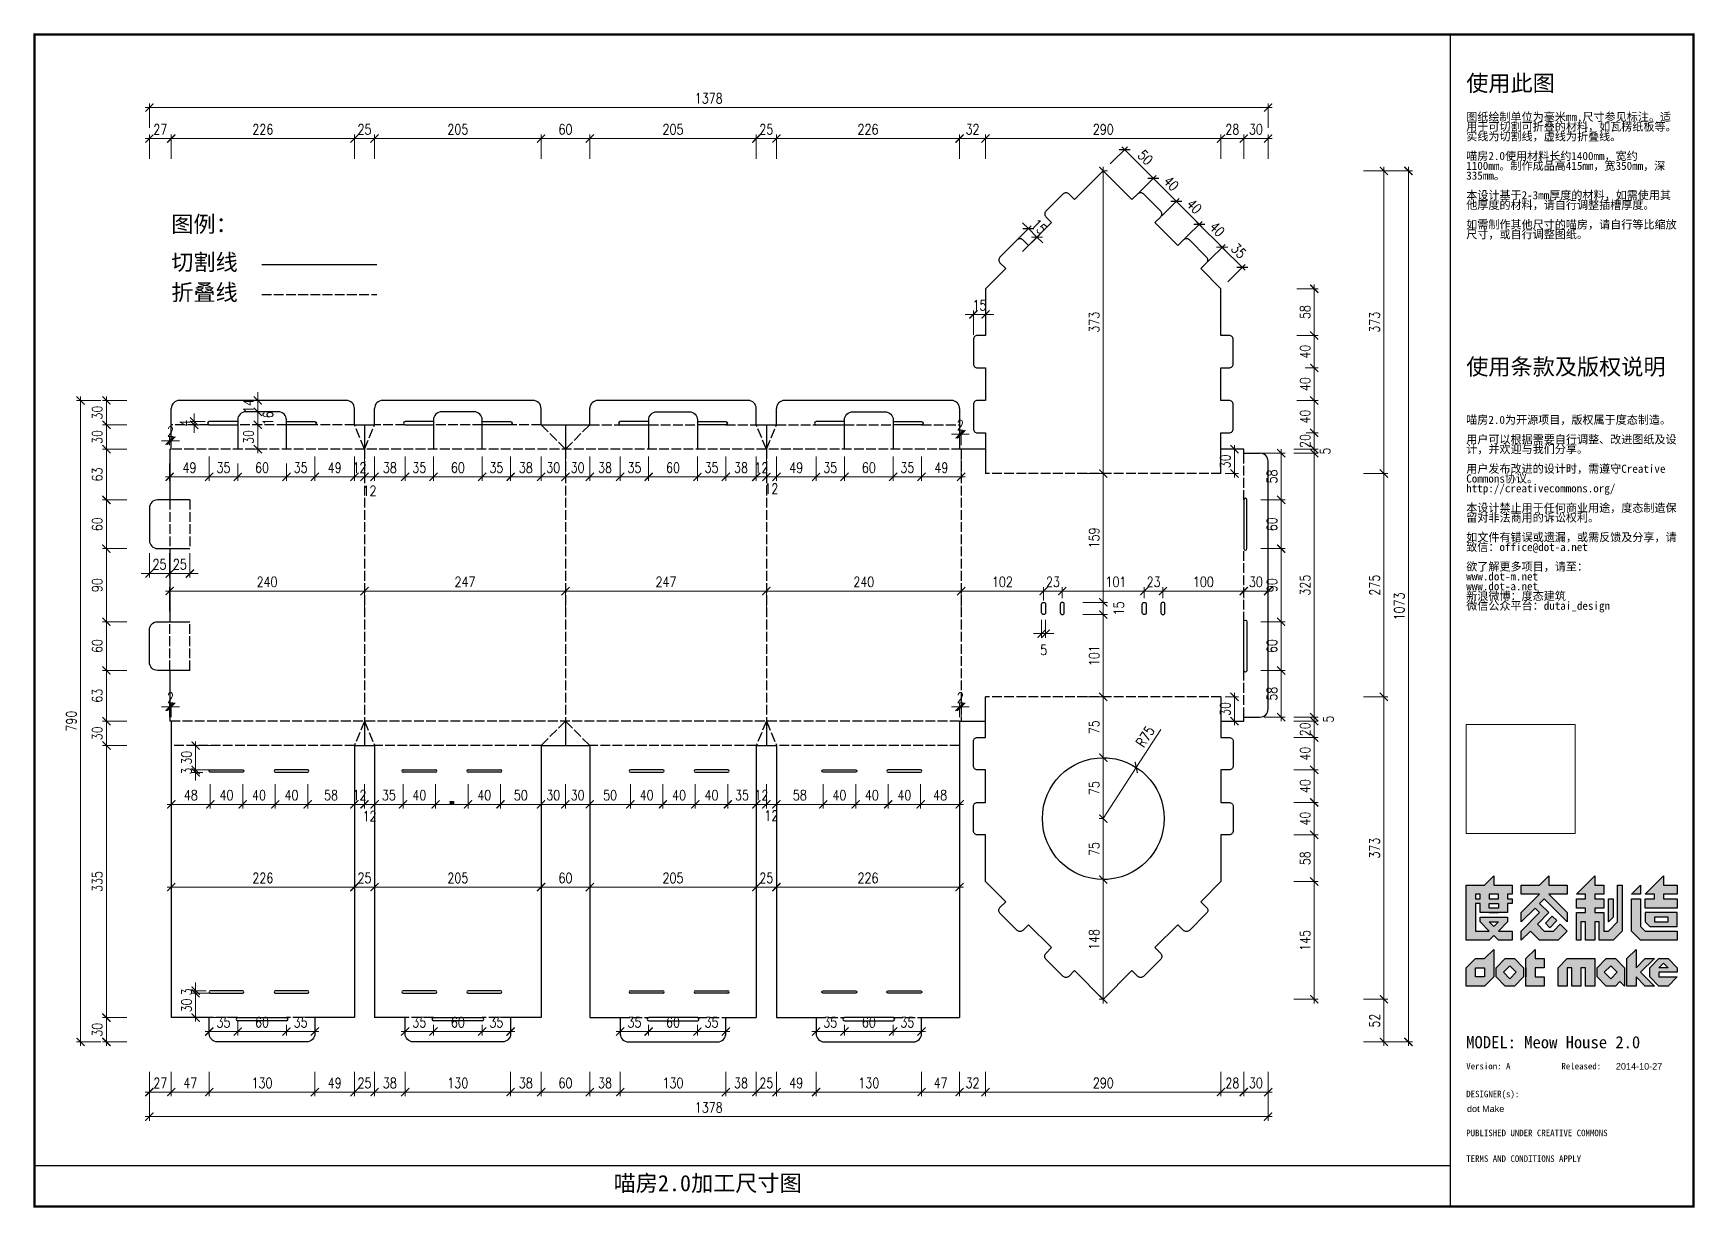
# Model space of a CAD drawing. Extents: x 5344 to 7391, y -1922 to -476.
import ezdxf
from ezdxf.enums import TextEntityAlignment as Align

# ---------------------------------------------------------------- set-up
doc = ezdxf.new("R2010")
doc.units = 0
doc.header["$MEASUREMENT"] = 0
doc.linetypes.add('ACAD_ISO02W100', pattern=[15, 12, -3])
doc.layers.add('00_NOPRINT_TEXT', color=7, linetype='Continuous', lineweight=0)
doc.layers.add('A-ANNO-DIMS', color=6, linetype='Continuous', lineweight=18)
for name, color, linetype in [('cut line', 5, 'Continuous'), ('fold line', 8, 'ACAD_ISO02W100'), ('logo', 252, 'Continuous')]:
    doc.layers.add(name, color=color, linetype=linetype)
doc.styles.add('1 10 LT 2.0mm text', font='', dxfattribs={"height": 20})
doc.styles.add('1 1000 LT 2.0mm text', font='arial.ttf', dxfattribs={"height": 2000})
doc.styles.add('1 1000 LT 6.0mm text', font='arial.ttf', dxfattribs={"height": 6000})
doc.styles.add('Romans', font='romans.shx', dxfattribs={"width": 0.8, "bigfont": 'gbcbig.shx'})
doc.styles.get('1 10 LT 2.0mm text').set_extended_font_data('SimHei')
doc.dimstyles.new('AED-P1', dxfattribs={"dimscale": 0, "dimtxt": 2.5, "dimasz": 2, "dimexe": 1, "dimexo": 1, "dimgap": 1, "dimtad": 1, "dimdec": 0, "dimzin": 0, "dimdsep": 46, "dimtxsty": 'Romans', "dimblk": 'ARCHTICK', "dimcen": 1, "dimdle": 1, "dimclrd": 256, "dimclre": 256, "dimclrt": 3, "dimazin": 0, "dimtfac": 1, "dimtdec": 0, "dimtix": 1, "dimtmove": 2, "dimatfit": 3, "dimfxl": 0, "dimtolj": 1, "dimtzin": 0, "dimlwd": -1, "dimlwe": -1, "dimarcsym": 0})
doc.dimstyles.new('Copy of AED-P1-1_5', dxfattribs={"dimscale": 0, "dimtxt": 2.5, "dimasz": 2, "dimexe": 1, "dimexo": 1, "dimgap": 1, "dimtad": 1, "dimdec": 0, "dimlfac": 5, "dimzin": 0, "dimdsep": 46, "dimtxsty": 'Romans', "dimblk": 'ARCHTICK', "dimcen": 1, "dimdle": 1, "dimclrd": 256, "dimclre": 256, "dimclrt": 3, "dimazin": 0, "dimtfac": 1, "dimtdec": 0, "dimtix": 1, "dimtmove": 2, "dimatfit": 3, "dimfxl": 0, "dimtolj": 1, "dimtzin": 0, "dimlwd": -1, "dimlwe": -1, "dimarcsym": 0})
picture_1 = doc.add_image_def('image1.jpg', size_in_pixel=(1280, 1280))

msp = doc.modelspace()

# ---------------------------------------------------------------- texts
at = {"layer": '00_NOPRINT_TEXT', "color": 7, "lineweight": 13, "style": '1 10 LT 2.0mm text'}
for s, height, p in [('使用此图', 20, (7109.58, -527.4)), ('图例：', 20, (5514.52, -700.93)), ('切割线', 20, (5514.52, -747.79)), ('折叠线', 20, (5514.52, -785)), ('使用条款及版权说明', 20, (7109.58, -876.53)), ('Version: A', 8, (7109.58, -1743.92)), ('Released:', 8, (7226.8, -1743.92)), ('DESIGNER(s):', 8, (7109.58, -1778.2)), ('PUBLISHED UNDER CREATIVE COMMONS', 8, (7109.58, -1826.18)), ('TERMS AND CONDITIONS APPLY', 8, (7109.58, -1857.82)), ('喵房2.0加工尺寸图', 20, (6059.29, -1881.93))]:
    msp.add_text(s, height=height, rotation=360, dxfattribs=at).set_placement(p, align=Align.TOP_LEFT)
at = {"layer": '00_NOPRINT_TEXT', "color": 7, "style": '1 10 LT 2.0mm text'}
msp.add_text('MODEL: Meow House 2.0', height=15, rotation=360, dxfattribs=at).set_placement((7109.58, -1710.94), align=Align.TOP_LEFT)
at = {"layer": '00_NOPRINT_TEXT', "style": '1 1000 LT 6.0mm text'}
msp.add_text('2014-10-27', height=8, dxfattribs=at).set_placement((7293.88, -1744.19), align=Align.TOP_LEFT)
at = {"layer": '00_NOPRINT_TEXT', "style": '1 1000 LT 2.0mm text'}
msp.add_text('dot Make', height=8, dxfattribs=at).set_placement((7110.5, -1800.43), align=Align.MIDDLE_LEFT)
at = {"layer": '00_NOPRINT_TEXT', "color": 7, "lineweight": 13, "char_height": 10, "attachment_point": 1, "rotation": 360, "line_spacing_factor": 0.722892, "style": '1 10 LT 2.0mm text'}
for s, insert, width in [('图纸绘制单位为毫米mm,尺寸参见标注。适用于可切割可折叠的材料，如瓦楞纸板等。实线为切割线，虚线为折叠线。\\P\\P喵房2.0使用材料长约1400mm，宽约1100mm。制作成品高415mm，宽350mm，深335mm。\\P\\P本设计基于2-3mm厚度的材料，如需使用其他厚度的材料，请自行调整插槽厚度。\\P\\P如需制作其他尺寸的喵房，请自行等比缩放尺寸，或自行调整图纸。', (7109.58, -573.91), 264.4385), ('喵房2.0为开源项目，版权属于度态制造。\\P\\P用户可以根据需要自行调整、改进图纸及设计，并欢迎与我们分享。\\P\\P用户发布改进的设计时，需遵守Creative Commons协议。http://creativecommons.org/\\P\\P本设计禁止用于任何商业用途，度态制造保留对非法商用的诉讼权利。\\P\\P如文件有错误或遗漏，或需反馈及分享，请致信：office@dot-a.net\\P\\P欲了解更多项目，请至：\\Pwww.dot-m.net\\Pwww.dot-a.net\\P新浪微博：度态建筑\\P微信公众平台：dutai_design', (7109.58, -946.97), 260)]:
    msp.add_mtext(s, dxfattribs=dict(at, insert=insert, width=width))

# ---------------------------------------------------------------- blocks, each defined once
blk = doc.blocks.new('_ArchTick')
at = {"color": 0, "linetype": 'ByBlock', "const_width": 0.15}
blk.add_lwpolyline([(-0.5, -0.5), (0.5, 0.5)], dxfattribs=at)
blk = doc.blocks.new('*D1')
at = {"layer": 'A-ANNO-DIMS', "transparency": 16777216}
for p, q in [((5507.5, -1162.9), (5757.5, -1162.9)), ((5512.5, -1187.9), (5512.5, -1157.9)), ((5752.5, -1187.9), (5752.5, -1157.9))]:
    blk.add_line(p, q, dxfattribs=at)
at = {"layer": 'Defpoints', "color": 0, "transparency": 16777216}
for p in [(5752.5, -1162.9), (5512.5, -1200.6), (5752.5, -1205.5)]:
    blk.add_point(p, dxfattribs=at)
at = {"layer": 'A-ANNO-DIMS', "transparency": 16777216, "xscale": 10, "yscale": 10, "zscale": 10, "rotation": 180}
blk.add_blockref('_ArchTick', (5512.5, -1162.9), dxfattribs=at)
at = {"layer": 'A-ANNO-DIMS', "transparency": 16777216, "xscale": 10, "yscale": 10, "zscale": 10}
blk.add_blockref('_ArchTick', (5752.5, -1162.9), dxfattribs=at)
at = {"layer": 'A-ANNO-DIMS', "color": 3, "transparency": 16777216, "insert": (5632.5, -1151.6), "char_height": 12.5, "attachment_point": 5, "style": 'Romans'}
blk.add_mtext('\\A1;240', dxfattribs=at)
blk = doc.blocks.new('*D2')
at = {"layer": 'A-ANNO-DIMS', "transparency": 16777216}
for p, q in [((5747.5, -1162.9), (6005, -1162.9)), ((5752.5, -1187.9), (5752.5, -1157.9)), ((6000, -1187.9), (6000, -1157.9))]:
    blk.add_line(p, q, dxfattribs=at)
at = {"layer": 'Defpoints', "color": 0, "transparency": 16777216}
for p in [(6000, -1162.9), (5752.5, -1205.5), (6000, -1206.1)]:
    blk.add_point(p, dxfattribs=at)
at = {"layer": 'A-ANNO-DIMS', "transparency": 16777216, "xscale": 10, "yscale": 10, "zscale": 10, "rotation": 180}
blk.add_blockref('_ArchTick', (5752.5, -1162.9), dxfattribs=at)
at = {"layer": 'A-ANNO-DIMS', "transparency": 16777216, "xscale": 10, "yscale": 10, "zscale": 10}
blk.add_blockref('_ArchTick', (6000, -1162.9), dxfattribs=at)
at = {"layer": 'A-ANNO-DIMS', "color": 3, "transparency": 16777216, "insert": (5876.3, -1151.6), "char_height": 12.5, "attachment_point": 5, "style": 'Romans'}
blk.add_mtext('\\A1;247', dxfattribs=at)
blk = doc.blocks.new('*D3')
at = {"layer": 'A-ANNO-DIMS', "transparency": 16777216}
for p, q in [((5995, -1162.9), (6252.5, -1162.9)), ((6000, -1187.9), (6000, -1157.9)), ((6247.5, -1187.9), (6247.5, -1157.9))]:
    blk.add_line(p, q, dxfattribs=at)
at = {"layer": 'Defpoints', "color": 0, "transparency": 16777216}
for p in [(6247.5, -1162.9), (6000, -1206.1), (6247.5, -1206.1)]:
    blk.add_point(p, dxfattribs=at)
at = {"layer": 'A-ANNO-DIMS', "transparency": 16777216, "xscale": 10, "yscale": 10, "zscale": 10, "rotation": 180}
blk.add_blockref('_ArchTick', (6000, -1162.9), dxfattribs=at)
at = {"layer": 'A-ANNO-DIMS', "transparency": 16777216, "xscale": 10, "yscale": 10, "zscale": 10}
blk.add_blockref('_ArchTick', (6247.5, -1162.9), dxfattribs=at)
at = {"layer": 'A-ANNO-DIMS', "color": 3, "transparency": 16777216, "insert": (6123.8, -1151.6), "char_height": 12.5, "attachment_point": 5, "style": 'Romans'}
blk.add_mtext('\\A1;247', dxfattribs=at)
blk = doc.blocks.new('*D4')
at = {"layer": 'A-ANNO-DIMS', "transparency": 16777216}
for p, q in [((6242.5, -1162.9), (6492.5, -1162.9)), ((6247.5, -1187.9), (6247.5, -1157.9)), ((6487.5, -1187.9), (6487.5, -1157.9))]:
    blk.add_line(p, q, dxfattribs=at)
at = {"layer": 'Defpoints', "color": 0, "transparency": 16777216}
for p in [(6487.5, -1162.9), (6247.5, -1206.1), (6487.5, -1206.1)]:
    blk.add_point(p, dxfattribs=at)
at = {"layer": 'A-ANNO-DIMS', "transparency": 16777216, "xscale": 10, "yscale": 10, "zscale": 10, "rotation": 180}
blk.add_blockref('_ArchTick', (6247.5, -1162.9), dxfattribs=at)
at = {"layer": 'A-ANNO-DIMS', "transparency": 16777216, "xscale": 10, "yscale": 10, "zscale": 10}
blk.add_blockref('_ArchTick', (6487.5, -1162.9), dxfattribs=at)
at = {"layer": 'A-ANNO-DIMS', "color": 3, "transparency": 16777216, "insert": (6367.5, -1151.6), "char_height": 12.5, "attachment_point": 5, "style": 'Romans'}
blk.add_mtext('\\A1;240', dxfattribs=at)
blk = doc.blocks.new('*D5')
at = {"layer": 'A-ANNO-DIMS', "transparency": 16777216}
for p, q in [((5509.5, -1527.4), (5745.1, -1527.4)), ((5514.5, -1552.4), (5514.5, -1522.4)), ((5740.1, -1552.4), (5740.1, -1522.4))]:
    blk.add_line(p, q, dxfattribs=at)
at = {"layer": 'Defpoints', "color": 0, "transparency": 16777216}
for p in [(5740.1, -1527.4), (5514.5, -1688.1), (5740.1, -1688.1)]:
    blk.add_point(p, dxfattribs=at)
at = {"layer": 'A-ANNO-DIMS', "transparency": 16777216, "xscale": 10, "yscale": 10, "zscale": 10, "rotation": 180}
blk.add_blockref('_ArchTick', (5514.5, -1527.4), dxfattribs=at)
at = {"layer": 'A-ANNO-DIMS', "transparency": 16777216, "xscale": 10, "yscale": 10, "zscale": 10}
blk.add_blockref('_ArchTick', (5740.1, -1527.4), dxfattribs=at)
at = {"layer": 'A-ANNO-DIMS', "color": 3, "transparency": 16777216, "insert": (5627.3, -1516.2), "char_height": 12.5, "attachment_point": 5, "style": 'Romans'}
blk.add_mtext('\\A1;226', dxfattribs=at)
blk = doc.blocks.new('*D6')
at = {"layer": 'A-ANNO-DIMS', "transparency": 16777216}
for p, q in [((5759.9, -1527.4), (5975, -1527.4)), ((5764.9, -1552.4), (5764.9, -1522.4)), ((5970, -1552.4), (5970, -1522.4))]:
    blk.add_line(p, q, dxfattribs=at)
at = {"layer": 'Defpoints', "color": 0, "transparency": 16777216}
for p in [(5970, -1527.4), (5764.9, -1688.1), (5970, -1688.1)]:
    blk.add_point(p, dxfattribs=at)
at = {"layer": 'A-ANNO-DIMS', "transparency": 16777216, "xscale": 10, "yscale": 10, "zscale": 10, "rotation": 180}
blk.add_blockref('_ArchTick', (5764.9, -1527.4), dxfattribs=at)
at = {"layer": 'A-ANNO-DIMS', "transparency": 16777216, "xscale": 10, "yscale": 10, "zscale": 10}
blk.add_blockref('_ArchTick', (5970, -1527.4), dxfattribs=at)
at = {"layer": 'A-ANNO-DIMS', "color": 3, "transparency": 16777216, "insert": (5867.5, -1516.2), "char_height": 12.5, "attachment_point": 5, "style": 'Romans'}
blk.add_mtext('\\A1;205', dxfattribs=at)
blk = doc.blocks.new('*D7')
at = {"layer": 'A-ANNO-DIMS', "transparency": 16777216}
for p, q in [((6025, -1527.4), (6240.1, -1527.4)), ((6030, -1552.4), (6030, -1522.4)), ((6235.1, -1552.4), (6235.1, -1522.4))]:
    blk.add_line(p, q, dxfattribs=at)
at = {"layer": 'Defpoints', "color": 0, "transparency": 16777216}
for p in [(6235.1, -1527.4), (6030, -1688.1), (6235.1, -1688.1)]:
    blk.add_point(p, dxfattribs=at)
at = {"layer": 'A-ANNO-DIMS', "transparency": 16777216, "xscale": 10, "yscale": 10, "zscale": 10, "rotation": 180}
blk.add_blockref('_ArchTick', (6030, -1527.4), dxfattribs=at)
at = {"layer": 'A-ANNO-DIMS', "transparency": 16777216, "xscale": 10, "yscale": 10, "zscale": 10}
blk.add_blockref('_ArchTick', (6235.1, -1527.4), dxfattribs=at)
at = {"layer": 'A-ANNO-DIMS', "color": 3, "transparency": 16777216, "insert": (6132.5, -1516.2), "char_height": 12.5, "attachment_point": 5, "style": 'Romans'}
blk.add_mtext('\\A1;205', dxfattribs=at)
blk = doc.blocks.new('*D8')
at = {"layer": 'A-ANNO-DIMS', "transparency": 16777216}
for p, q in [((6254.9, -1527.4), (6490.5, -1527.4)), ((6259.9, -1552.4), (6259.9, -1522.4)), ((6485.5, -1552.4), (6485.5, -1522.4))]:
    blk.add_line(p, q, dxfattribs=at)
at = {"layer": 'Defpoints', "color": 0, "transparency": 16777216}
for p in [(6485.5, -1527.4), (6259.9, -1688.1), (6485.5, -1688.1)]:
    blk.add_point(p, dxfattribs=at)
at = {"layer": 'A-ANNO-DIMS', "transparency": 16777216, "xscale": 10, "yscale": 10, "zscale": 10, "rotation": 180}
blk.add_blockref('_ArchTick', (6259.9, -1527.4), dxfattribs=at)
at = {"layer": 'A-ANNO-DIMS', "transparency": 16777216, "xscale": 10, "yscale": 10, "zscale": 10}
blk.add_blockref('_ArchTick', (6485.5, -1527.4), dxfattribs=at)
at = {"layer": 'A-ANNO-DIMS', "color": 3, "transparency": 16777216, "insert": (6372.7, -1516.2), "char_height": 12.5, "attachment_point": 5, "style": 'Romans'}
blk.add_mtext('\\A1;226', dxfattribs=at)
blk = doc.blocks.new('*D9')
at = {"layer": 'A-ANNO-DIMS', "transparency": 16777216}
for p, q in [((5482.5, -605.6), (5519.5, -605.6)), ((5487.5, -630.6), (5487.5, -600.6)), ((5514.5, -630.6), (5514.5, -600.6))]:
    blk.add_line(p, q, dxfattribs=at)
at = {"layer": 'Defpoints', "color": 0, "transparency": 16777216}
for p in [(5514.5, -605.6), (5487.5, -783.3), (5514.5, -938.1)]:
    blk.add_point(p, dxfattribs=at)
at = {"layer": 'A-ANNO-DIMS', "transparency": 16777216, "xscale": 10, "yscale": 10, "zscale": 10, "rotation": 180}
blk.add_blockref('_ArchTick', (5487.5, -605.6), dxfattribs=at)
at = {"layer": 'A-ANNO-DIMS', "transparency": 16777216, "xscale": 10, "yscale": 10, "zscale": 10}
blk.add_blockref('_ArchTick', (5514.5, -605.6), dxfattribs=at)
at = {"layer": 'A-ANNO-DIMS', "color": 3, "transparency": 16777216, "insert": (5501, -594.3), "char_height": 12.5, "attachment_point": 5, "style": 'Romans'}
blk.add_mtext('\\A1;27', dxfattribs=at)
blk = doc.blocks.new('*D10')
at = {"layer": 'A-ANNO-DIMS', "transparency": 16777216}
for p, q in [((5509.5, -605.6), (5745.1, -605.6)), ((5514.5, -630.6), (5514.5, -600.6)), ((5740.1, -630.6), (5740.1, -600.6))]:
    blk.add_line(p, q, dxfattribs=at)
at = {"layer": 'Defpoints', "color": 0, "transparency": 16777216}
for p in [(5740.1, -605.6), (5514.5, -938.1), (5740.1, -948.1)]:
    blk.add_point(p, dxfattribs=at)
at = {"layer": 'A-ANNO-DIMS', "transparency": 16777216, "xscale": 10, "yscale": 10, "zscale": 10, "rotation": 180}
blk.add_blockref('_ArchTick', (5514.5, -605.6), dxfattribs=at)
at = {"layer": 'A-ANNO-DIMS', "transparency": 16777216, "xscale": 10, "yscale": 10, "zscale": 10}
blk.add_blockref('_ArchTick', (5740.1, -605.6), dxfattribs=at)
at = {"layer": 'A-ANNO-DIMS', "color": 3, "transparency": 16777216, "insert": (5627.3, -594.3), "char_height": 12.5, "attachment_point": 5, "style": 'Romans'}
blk.add_mtext('\\A1;226', dxfattribs=at)
blk = doc.blocks.new('*D11')
at = {"layer": 'A-ANNO-DIMS', "transparency": 16777216}
for p, q in [((5740.1, -605.6), (5730.1, -605.6)), ((5740.1, -630.6), (5740.1, -600.6)), ((5740.1, -605.6), (5764.9, -605.6)), ((5764.9, -630.6), (5764.9, -600.6)), ((5764.9, -605.6), (5774.9, -605.6))]:
    blk.add_line(p, q, dxfattribs=at)
at = {"layer": 'Defpoints', "color": 0, "transparency": 16777216}
for p in [(5764.9, -605.6), (5740.1, -948.1), (5764.9, -948.1)]:
    blk.add_point(p, dxfattribs=at)
at = {"layer": 'A-ANNO-DIMS', "transparency": 16777216, "xscale": 10, "yscale": 10, "zscale": 10}
blk.add_blockref('_ArchTick', (5740.1, -605.6), dxfattribs=at)
at = {"layer": 'A-ANNO-DIMS', "transparency": 16777216, "xscale": 10, "yscale": 10, "zscale": 10, "rotation": 180}
blk.add_blockref('_ArchTick', (5764.9, -605.6), dxfattribs=at)
at = {"layer": 'A-ANNO-DIMS', "color": 3, "transparency": 16777216, "insert": (5752.5, -594.3), "char_height": 12.5, "attachment_point": 5, "style": 'Romans'}
blk.add_mtext('\\A1;25', dxfattribs=at)
blk = doc.blocks.new('*D12')
at = {"layer": 'A-ANNO-DIMS', "transparency": 16777216}
for p, q in [((5759.9, -605.6), (5975, -605.6)), ((5764.9, -630.6), (5764.9, -600.6)), ((5970, -630.6), (5970, -600.6))]:
    blk.add_line(p, q, dxfattribs=at)
at = {"layer": 'Defpoints', "color": 0, "transparency": 16777216}
for p in [(5970, -605.6), (5764.9, -948.1), (5970, -948.1)]:
    blk.add_point(p, dxfattribs=at)
at = {"layer": 'A-ANNO-DIMS', "transparency": 16777216, "xscale": 10, "yscale": 10, "zscale": 10, "rotation": 180}
blk.add_blockref('_ArchTick', (5764.9, -605.6), dxfattribs=at)
at = {"layer": 'A-ANNO-DIMS', "transparency": 16777216, "xscale": 10, "yscale": 10, "zscale": 10}
blk.add_blockref('_ArchTick', (5970, -605.6), dxfattribs=at)
at = {"layer": 'A-ANNO-DIMS', "color": 3, "transparency": 16777216, "insert": (5867.5, -594.3), "char_height": 12.5, "attachment_point": 5, "style": 'Romans'}
blk.add_mtext('\\A1;205', dxfattribs=at)
blk = doc.blocks.new('*D13')
at = {"layer": 'A-ANNO-DIMS', "transparency": 16777216}
for p, q in [((5965, -605.6), (6035, -605.6)), ((5970, -630.6), (5970, -600.6)), ((6030, -630.6), (6030, -600.6))]:
    blk.add_line(p, q, dxfattribs=at)
at = {"layer": 'Defpoints', "color": 0, "transparency": 16777216}
for p in [(6030, -605.6), (5970, -948.1), (6030, -948.1)]:
    blk.add_point(p, dxfattribs=at)
at = {"layer": 'A-ANNO-DIMS', "transparency": 16777216, "xscale": 10, "yscale": 10, "zscale": 10, "rotation": 180}
blk.add_blockref('_ArchTick', (5970, -605.6), dxfattribs=at)
at = {"layer": 'A-ANNO-DIMS', "transparency": 16777216, "xscale": 10, "yscale": 10, "zscale": 10}
blk.add_blockref('_ArchTick', (6030, -605.6), dxfattribs=at)
at = {"layer": 'A-ANNO-DIMS', "color": 3, "transparency": 16777216, "insert": (6000, -594.3), "char_height": 12.5, "attachment_point": 5, "style": 'Romans'}
blk.add_mtext('\\A1;60', dxfattribs=at)
blk = doc.blocks.new('*D14')
at = {"layer": 'A-ANNO-DIMS', "transparency": 16777216}
for p, q in [((6025, -605.6), (6240.1, -605.6)), ((6030, -630.6), (6030, -600.6)), ((6235.1, -630.6), (6235.1, -600.6))]:
    blk.add_line(p, q, dxfattribs=at)
at = {"layer": 'Defpoints', "color": 0, "transparency": 16777216}
for p in [(6235.1, -605.6), (6030, -948.1), (6235.1, -958.1)]:
    blk.add_point(p, dxfattribs=at)
at = {"layer": 'A-ANNO-DIMS', "transparency": 16777216, "xscale": 10, "yscale": 10, "zscale": 10, "rotation": 180}
blk.add_blockref('_ArchTick', (6030, -605.6), dxfattribs=at)
at = {"layer": 'A-ANNO-DIMS', "transparency": 16777216, "xscale": 10, "yscale": 10, "zscale": 10}
blk.add_blockref('_ArchTick', (6235.1, -605.6), dxfattribs=at)
at = {"layer": 'A-ANNO-DIMS', "color": 3, "transparency": 16777216, "insert": (6132.5, -594.3), "char_height": 12.5, "attachment_point": 5, "style": 'Romans'}
blk.add_mtext('\\A1;205', dxfattribs=at)
blk = doc.blocks.new('*D15')
at = {"layer": 'A-ANNO-DIMS', "transparency": 16777216}
for p, q in [((6235.1, -605.6), (6225.1, -605.6)), ((6235.1, -630.6), (6235.1, -600.6)), ((6235.1, -605.6), (6259.9, -605.6)), ((6259.9, -630.6), (6259.9, -600.6)), ((6259.9, -605.6), (6269.9, -605.6))]:
    blk.add_line(p, q, dxfattribs=at)
at = {"layer": 'Defpoints', "color": 0, "transparency": 16777216}
for p in [(6259.9, -605.6), (6235.1, -958.1), (6259.9, -958.1)]:
    blk.add_point(p, dxfattribs=at)
at = {"layer": 'A-ANNO-DIMS', "transparency": 16777216, "xscale": 10, "yscale": 10, "zscale": 10}
blk.add_blockref('_ArchTick', (6235.1, -605.6), dxfattribs=at)
at = {"layer": 'A-ANNO-DIMS', "transparency": 16777216, "xscale": 10, "yscale": 10, "zscale": 10, "rotation": 180}
blk.add_blockref('_ArchTick', (6259.9, -605.6), dxfattribs=at)
at = {"layer": 'A-ANNO-DIMS', "color": 3, "transparency": 16777216, "insert": (6247.5, -594.3), "char_height": 12.5, "attachment_point": 5, "style": 'Romans'}
blk.add_mtext('\\A1;25', dxfattribs=at)
blk = doc.blocks.new('*D16')
at = {"layer": 'A-ANNO-DIMS', "transparency": 16777216}
for p, q in [((6254.9, -605.6), (6490.5, -605.6)), ((6259.9, -630.6), (6259.9, -600.6)), ((6485.5, -630.6), (6485.5, -600.6))]:
    blk.add_line(p, q, dxfattribs=at)
at = {"layer": 'Defpoints', "color": 0, "transparency": 16777216}
for p in [(6485.5, -605.6), (6259.9, -958.1), (6485.5, -988.1)]:
    blk.add_point(p, dxfattribs=at)
at = {"layer": 'A-ANNO-DIMS', "transparency": 16777216, "xscale": 10, "yscale": 10, "zscale": 10, "rotation": 180}
blk.add_blockref('_ArchTick', (6259.9, -605.6), dxfattribs=at)
at = {"layer": 'A-ANNO-DIMS', "transparency": 16777216, "xscale": 10, "yscale": 10, "zscale": 10}
blk.add_blockref('_ArchTick', (6485.5, -605.6), dxfattribs=at)
at = {"layer": 'A-ANNO-DIMS', "color": 3, "transparency": 16777216, "insert": (6372.7, -594.3), "char_height": 12.5, "attachment_point": 5, "style": 'Romans'}
blk.add_mtext('\\A1;226', dxfattribs=at)
blk = doc.blocks.new('*D17')
at = {"layer": 'A-ANNO-DIMS', "transparency": 16777216}
for p, q in [((6512.5, -605.6), (6812.5, -605.6)), ((6517.5, -630.6), (6517.5, -600.6)), ((6807.5, -630.6), (6807.5, -600.6))]:
    blk.add_line(p, q, dxfattribs=at)
at = {"layer": 'Defpoints', "color": 0, "transparency": 16777216}
for p in [(6807.5, -605.6), (6517.5, -968.1), (6807.5, -988.1)]:
    blk.add_point(p, dxfattribs=at)
at = {"layer": 'A-ANNO-DIMS', "transparency": 16777216, "xscale": 10, "yscale": 10, "zscale": 10, "rotation": 180}
blk.add_blockref('_ArchTick', (6517.5, -605.6), dxfattribs=at)
at = {"layer": 'A-ANNO-DIMS', "transparency": 16777216, "xscale": 10, "yscale": 10, "zscale": 10}
blk.add_blockref('_ArchTick', (6807.5, -605.6), dxfattribs=at)
at = {"layer": 'A-ANNO-DIMS', "color": 3, "transparency": 16777216, "insert": (6662.5, -594.3), "char_height": 12.5, "attachment_point": 5, "style": 'Romans'}
blk.add_mtext('\\A1;290', dxfattribs=at)
blk = doc.blocks.new('*D18')
at = {"layer": 'A-ANNO-DIMS', "transparency": 16777216}
for p, q in [((6802.5, -605.6), (6840.5, -605.6)), ((6807.5, -605.6), (6807.5, -610.6)), ((6835.5, -630.6), (6835.5, -600.6))]:
    blk.add_line(p, q, dxfattribs=at)
at = {"layer": 'Defpoints', "color": 0, "transparency": 16777216}
for p in [(6807.5, -603.5), (6835.5, -605.6), (6835.5, -988.1)]:
    blk.add_point(p, dxfattribs=at)
at = {"layer": 'A-ANNO-DIMS', "transparency": 16777216, "xscale": 10, "yscale": 10, "zscale": 10, "rotation": 180}
blk.add_blockref('_ArchTick', (6807.5, -605.6), dxfattribs=at)
at = {"layer": 'A-ANNO-DIMS', "transparency": 16777216, "xscale": 10, "yscale": 10, "zscale": 10}
blk.add_blockref('_ArchTick', (6835.5, -605.6), dxfattribs=at)
at = {"layer": 'A-ANNO-DIMS', "color": 3, "transparency": 16777216, "insert": (6821.5, -594.3), "char_height": 12.5, "attachment_point": 5, "style": 'Romans'}
blk.add_mtext('\\A1;28', dxfattribs=at)
blk = doc.blocks.new('*D19')
at = {"layer": 'A-ANNO-DIMS', "transparency": 16777216}
for p, q in [((6830.5, -605.6), (6870.5, -605.6)), ((6835.5, -625.6), (6835.5, -600.6)), ((6865.5, -630.6), (6865.5, -600.6))]:
    blk.add_line(p, q, dxfattribs=at)
at = {"layer": 'Defpoints', "color": 0, "transparency": 16777216}
for p in [(6865.5, -605.6), (6835.5, -630.6), (6865.5, -1003.1)]:
    blk.add_point(p, dxfattribs=at)
at = {"layer": 'A-ANNO-DIMS', "transparency": 16777216, "xscale": 10, "yscale": 10, "zscale": 10, "rotation": 180}
blk.add_blockref('_ArchTick', (6835.5, -605.6), dxfattribs=at)
at = {"layer": 'A-ANNO-DIMS', "transparency": 16777216, "xscale": 10, "yscale": 10, "zscale": 10}
blk.add_blockref('_ArchTick', (6865.5, -605.6), dxfattribs=at)
at = {"layer": 'A-ANNO-DIMS', "color": 3, "transparency": 16777216, "insert": (6850.5, -594.3), "char_height": 12.5, "attachment_point": 5, "style": 'Romans'}
blk.add_mtext('\\A1;30', dxfattribs=at)
blk = doc.blocks.new('*D20')
at = {"layer": 'A-ANNO-DIMS', "transparency": 16777216}
for p, q in [((5482.5, -567.4), (6870.5, -567.4)), ((5487.5, -592.4), (5487.5, -562.4)), ((6865.5, -592.4), (6865.5, -562.4))]:
    blk.add_line(p, q, dxfattribs=at)
at = {"layer": 'Defpoints', "color": 0, "transparency": 16777216}
for p in [(6865.5, -567.4), (5487.5, -630.6), (6865.5, -630.6)]:
    blk.add_point(p, dxfattribs=at)
at = {"layer": 'A-ANNO-DIMS', "transparency": 16777216, "xscale": 10, "yscale": 10, "zscale": 10, "rotation": 180}
blk.add_blockref('_ArchTick', (5487.5, -567.4), dxfattribs=at)
at = {"layer": 'A-ANNO-DIMS', "transparency": 16777216, "xscale": 10, "yscale": 10, "zscale": 10}
blk.add_blockref('_ArchTick', (6865.5, -567.4), dxfattribs=at)
at = {"layer": 'A-ANNO-DIMS', "color": 3, "transparency": 16777216, "insert": (6176.5, -556.1), "char_height": 12.5, "attachment_point": 5, "style": 'Romans'}
blk.add_mtext('\\A1;1378', dxfattribs=at)
blk = doc.blocks.new('*D21')
at = {"layer": 'A-ANNO-DIMS', "transparency": 16777216}
for p, q in [((6480.5, -605.6), (6522.5, -605.6)), ((6485.5, -630.6), (6485.5, -600.6)), ((6517.5, -630.6), (6517.5, -600.6))]:
    blk.add_line(p, q, dxfattribs=at)
at = {"layer": 'Defpoints', "color": 0, "transparency": 16777216}
for p in [(6517.5, -605.6), (6517.5, -968.1), (6485.5, -988.1)]:
    blk.add_point(p, dxfattribs=at)
at = {"layer": 'A-ANNO-DIMS', "transparency": 16777216, "xscale": 10, "yscale": 10, "zscale": 10, "rotation": 180}
blk.add_blockref('_ArchTick', (6485.5, -605.6), dxfattribs=at)
at = {"layer": 'A-ANNO-DIMS', "transparency": 16777216, "xscale": 10, "yscale": 10, "zscale": 10}
blk.add_blockref('_ArchTick', (6517.5, -605.6), dxfattribs=at)
at = {"layer": 'A-ANNO-DIMS', "color": 3, "transparency": 16777216, "insert": (6501.5, -594.3), "char_height": 12.5, "attachment_point": 5, "style": 'Romans'}
blk.add_mtext('\\A1;32', dxfattribs=at)
blk = doc.blocks.new('*D22')
at = {"layer": 'A-ANNO-DIMS', "transparency": 16777216}
for p, q in [((5561.3, -997.2), (5561.3, -1027.2)), ((5507.5, -1022.2), (5566.3, -1022.2)), ((5512.5, -1005.8), (5512.5, -1027.2))]:
    blk.add_line(p, q, dxfattribs=at)
at = {"layer": 'Defpoints', "color": 0, "transparency": 16777216}
for p in [(5561.3, -970.8), (5512.5, -1000.8), (5561.3, -1022.2)]:
    blk.add_point(p, dxfattribs=at)
at = {"layer": 'A-ANNO-DIMS', "transparency": 16777216, "xscale": 10, "yscale": 10, "zscale": 10, "rotation": 180}
blk.add_blockref('_ArchTick', (5512.5, -1022.2), dxfattribs=at)
at = {"layer": 'A-ANNO-DIMS', "transparency": 16777216, "xscale": 10, "yscale": 10, "zscale": 10}
blk.add_blockref('_ArchTick', (5561.3, -1022.2), dxfattribs=at)
at = {"layer": 'A-ANNO-DIMS', "color": 3, "transparency": 16777216, "insert": (5536.9, -1010.9), "char_height": 12.5, "attachment_point": 5, "style": 'Romans'}
blk.add_mtext('\\A1;49', dxfattribs=at)
blk = doc.blocks.new('*D23')
at = {"layer": 'A-ANNO-DIMS', "transparency": 16777216}
for p, q in [((5561.3, -997.2), (5561.3, -1027.2)), ((5556.3, -1022.2), (5601.3, -1022.2)), ((5596.3, -1005.8), (5596.3, -1027.2))]:
    blk.add_line(p, q, dxfattribs=at)
at = {"layer": 'Defpoints', "color": 0, "transparency": 16777216}
for p in [(5561.3, -970.8), (5596.3, -1000.8), (5596.3, -1022.2)]:
    blk.add_point(p, dxfattribs=at)
at = {"layer": 'A-ANNO-DIMS', "transparency": 16777216, "xscale": 10, "yscale": 10, "zscale": 10, "rotation": 180}
blk.add_blockref('_ArchTick', (5561.3, -1022.2), dxfattribs=at)
at = {"layer": 'A-ANNO-DIMS', "transparency": 16777216, "xscale": 10, "yscale": 10, "zscale": 10}
blk.add_blockref('_ArchTick', (5596.3, -1022.2), dxfattribs=at)
at = {"layer": 'A-ANNO-DIMS', "color": 3, "transparency": 16777216, "insert": (5578.8, -1010.9), "char_height": 12.5, "attachment_point": 5, "style": 'Romans'}
blk.add_mtext('\\A1;35', dxfattribs=at)
blk = doc.blocks.new('*D24')
at = {"layer": 'A-ANNO-DIMS', "transparency": 16777216}
for p, q in [((5591.3, -1022.2), (5661.3, -1022.2)), ((5596.3, -1005.8), (5596.3, -1027.2)), ((5656.3, -1005.8), (5656.3, -1027.2))]:
    blk.add_line(p, q, dxfattribs=at)
at = {"layer": 'Defpoints', "color": 0, "transparency": 16777216}
for p in [(5596.3, -1000.8), (5656.3, -1000.8), (5656.3, -1022.2)]:
    blk.add_point(p, dxfattribs=at)
at = {"layer": 'A-ANNO-DIMS', "transparency": 16777216, "xscale": 10, "yscale": 10, "zscale": 10, "rotation": 180}
blk.add_blockref('_ArchTick', (5596.3, -1022.2), dxfattribs=at)
at = {"layer": 'A-ANNO-DIMS', "transparency": 16777216, "xscale": 10, "yscale": 10, "zscale": 10}
blk.add_blockref('_ArchTick', (5656.3, -1022.2), dxfattribs=at)
at = {"layer": 'A-ANNO-DIMS', "color": 3, "transparency": 16777216, "insert": (5626.3, -1010.9), "char_height": 12.5, "attachment_point": 5, "style": 'Romans'}
blk.add_mtext('\\A1;60', dxfattribs=at)
blk = doc.blocks.new('*D25')
at = {"layer": 'A-ANNO-DIMS', "transparency": 16777216}
for p, q in [((5691.3, -997.2), (5691.3, -1027.2)), ((5651.3, -1022.2), (5696.3, -1022.2)), ((5656.3, -1005.8), (5656.3, -1027.2))]:
    blk.add_line(p, q, dxfattribs=at)
at = {"layer": 'Defpoints', "color": 0, "transparency": 16777216}
for p in [(5691.3, -970.8), (5656.3, -1000.8), (5691.3, -1022.2)]:
    blk.add_point(p, dxfattribs=at)
at = {"layer": 'A-ANNO-DIMS', "transparency": 16777216, "xscale": 10, "yscale": 10, "zscale": 10, "rotation": 180}
blk.add_blockref('_ArchTick', (5656.3, -1022.2), dxfattribs=at)
at = {"layer": 'A-ANNO-DIMS', "transparency": 16777216, "xscale": 10, "yscale": 10, "zscale": 10}
blk.add_blockref('_ArchTick', (5691.3, -1022.2), dxfattribs=at)
at = {"layer": 'A-ANNO-DIMS', "color": 3, "transparency": 16777216, "insert": (5673.8, -1010.9), "char_height": 12.5, "attachment_point": 5, "style": 'Romans'}
blk.add_mtext('\\A1;35', dxfattribs=at)
blk = doc.blocks.new('*D26')
at = {"layer": 'A-ANNO-DIMS', "transparency": 16777216}
for p, q in [((5691.3, -997.2), (5691.3, -1027.2)), ((5740.1, -997.2), (5740.1, -1027.2)), ((5686.3, -1022.2), (5745.1, -1022.2))]:
    blk.add_line(p, q, dxfattribs=at)
at = {"layer": 'Defpoints', "color": 0, "transparency": 16777216}
for p in [(5691.3, -970.8), (5740.1, -970.8), (5740.1, -1022.2)]:
    blk.add_point(p, dxfattribs=at)
at = {"layer": 'A-ANNO-DIMS', "transparency": 16777216, "xscale": 10, "yscale": 10, "zscale": 10, "rotation": 180}
blk.add_blockref('_ArchTick', (5691.3, -1022.2), dxfattribs=at)
at = {"layer": 'A-ANNO-DIMS', "transparency": 16777216, "xscale": 10, "yscale": 10, "zscale": 10}
blk.add_blockref('_ArchTick', (5740.1, -1022.2), dxfattribs=at)
at = {"layer": 'A-ANNO-DIMS', "color": 3, "transparency": 16777216, "insert": (5715.7, -1010.9), "char_height": 12.5, "attachment_point": 5, "style": 'Romans'}
blk.add_mtext('\\A1;49', dxfattribs=at)
blk = doc.blocks.new('*D27')
at = {"layer": 'A-ANNO-DIMS', "transparency": 16777216}
for p, q in [((5740.1, -997.2), (5740.1, -1027.2)), ((5740.1, -1022.2), (5730.1, -1022.2)), ((5740.1, -1022.2), (5752.5, -1022.2)), ((5752.5, -1005.8), (5752.5, -1027.2)), ((5752.5, -1022.2), (5762.5, -1022.2))]:
    blk.add_line(p, q, dxfattribs=at)
at = {"layer": 'Defpoints', "color": 0, "transparency": 16777216}
for p in [(5740.1, -970.8), (5752.5, -1000.8), (5752.5, -1022.2)]:
    blk.add_point(p, dxfattribs=at)
at = {"layer": 'A-ANNO-DIMS', "transparency": 16777216, "xscale": 10, "yscale": 10, "zscale": 10}
blk.add_blockref('_ArchTick', (5740.1, -1022.2), dxfattribs=at)
at = {"layer": 'A-ANNO-DIMS', "transparency": 16777216, "xscale": 10, "yscale": 10, "zscale": 10, "rotation": 180}
blk.add_blockref('_ArchTick', (5752.5, -1022.2), dxfattribs=at)
at = {"layer": 'A-ANNO-DIMS', "color": 3, "transparency": 16777216, "insert": (5746.3, -1010.9), "char_height": 12.5, "attachment_point": 5, "style": 'Romans'}
blk.add_mtext('\\A1;12', dxfattribs=at)
blk = doc.blocks.new('*D28')
at = {"layer": 'A-ANNO-DIMS', "transparency": 16777216}
for p, q in [((5752.5, -997.2), (5752.5, -1027.2)), ((5764.9, -997.2), (5764.9, -1027.2)), ((5747.5, -1022.2), (5769.9, -1022.2))]:
    blk.add_line(p, q, dxfattribs=at)
at = {"layer": 'Defpoints', "color": 0, "transparency": 16777216}
for p in [(5752.5, -958.1), (5764.9, -958.1), (5764.9, -1022.2)]:
    blk.add_point(p, dxfattribs=at)
at = {"layer": 'A-ANNO-DIMS', "transparency": 16777216, "xscale": 10, "yscale": 10, "zscale": 10, "rotation": 180}
blk.add_blockref('_ArchTick', (5752.5, -1022.2), dxfattribs=at)
at = {"layer": 'A-ANNO-DIMS', "transparency": 16777216, "xscale": 10, "yscale": 10, "zscale": 10}
blk.add_blockref('_ArchTick', (5764.9, -1022.2), dxfattribs=at)
at = {"layer": 'A-ANNO-DIMS', "color": 3, "transparency": 16777216, "insert": (5758.7, -1039.4), "char_height": 12.5, "attachment_point": 5, "style": 'Romans'}
blk.add_mtext('\\A1;12', dxfattribs=at)
blk = doc.blocks.new('*D29')
at = {"layer": 'A-ANNO-DIMS', "transparency": 16777216}
for p, q in [((5764.9, -997.2), (5764.9, -1027.2)), ((5802.5, -997.2), (5802.5, -1027.2)), ((5759.9, -1022.2), (5807.5, -1022.2))]:
    blk.add_line(p, q, dxfattribs=at)
at = {"layer": 'Defpoints', "color": 0, "transparency": 16777216}
for p in [(5764.9, -958.1), (5802.5, -958.1), (5802.5, -1022.2)]:
    blk.add_point(p, dxfattribs=at)
at = {"layer": 'A-ANNO-DIMS', "transparency": 16777216, "xscale": 10, "yscale": 10, "zscale": 10, "rotation": 180}
blk.add_blockref('_ArchTick', (5764.9, -1022.2), dxfattribs=at)
at = {"layer": 'A-ANNO-DIMS', "transparency": 16777216, "xscale": 10, "yscale": 10, "zscale": 10}
blk.add_blockref('_ArchTick', (5802.5, -1022.2), dxfattribs=at)
at = {"layer": 'A-ANNO-DIMS', "color": 3, "transparency": 16777216, "insert": (5783.7, -1010.9), "char_height": 12.5, "attachment_point": 5, "style": 'Romans'}
blk.add_mtext('\\A1;38', dxfattribs=at)
blk = doc.blocks.new('*D30')
at = {"layer": 'A-ANNO-DIMS', "transparency": 16777216}
for p, q in [((5802.5, -997.2), (5802.5, -1027.2)), ((5837.5, -997.2), (5837.5, -1027.2)), ((5797.5, -1022.2), (5842.5, -1022.2))]:
    blk.add_line(p, q, dxfattribs=at)
at = {"layer": 'Defpoints', "color": 0, "transparency": 16777216}
for p in [(5802.5, -958.1), (5837.5, -988.1), (5837.5, -1022.2)]:
    blk.add_point(p, dxfattribs=at)
at = {"layer": 'A-ANNO-DIMS', "transparency": 16777216, "xscale": 10, "yscale": 10, "zscale": 10, "rotation": 180}
blk.add_blockref('_ArchTick', (5802.5, -1022.2), dxfattribs=at)
at = {"layer": 'A-ANNO-DIMS', "transparency": 16777216, "xscale": 10, "yscale": 10, "zscale": 10}
blk.add_blockref('_ArchTick', (5837.5, -1022.2), dxfattribs=at)
at = {"layer": 'A-ANNO-DIMS', "color": 3, "transparency": 16777216, "insert": (5820, -1010.9), "char_height": 12.5, "attachment_point": 5, "style": 'Romans'}
blk.add_mtext('\\A1;35', dxfattribs=at)
blk = doc.blocks.new('*D31')
at = {"layer": 'A-ANNO-DIMS', "transparency": 16777216}
for p, q in [((5837.5, -997.2), (5837.5, -1027.2)), ((5897.5, -997.2), (5897.5, -1027.2)), ((5832.5, -1022.2), (5902.5, -1022.2))]:
    blk.add_line(p, q, dxfattribs=at)
at = {"layer": 'Defpoints', "color": 0, "transparency": 16777216}
for p in [(5837.5, -988.1), (5897.5, -988.1), (5897.5, -1022.2)]:
    blk.add_point(p, dxfattribs=at)
at = {"layer": 'A-ANNO-DIMS', "transparency": 16777216, "xscale": 10, "yscale": 10, "zscale": 10, "rotation": 180}
blk.add_blockref('_ArchTick', (5837.5, -1022.2), dxfattribs=at)
at = {"layer": 'A-ANNO-DIMS', "transparency": 16777216, "xscale": 10, "yscale": 10, "zscale": 10}
blk.add_blockref('_ArchTick', (5897.5, -1022.2), dxfattribs=at)
at = {"layer": 'A-ANNO-DIMS', "color": 3, "transparency": 16777216, "insert": (5867.5, -1010.9), "char_height": 12.5, "attachment_point": 5, "style": 'Romans'}
blk.add_mtext('\\A1;60', dxfattribs=at)
blk = doc.blocks.new('*D32')
at = {"layer": 'A-ANNO-DIMS', "transparency": 16777216}
for p, q in [((5897.5, -997.2), (5897.5, -1027.2)), ((5932.5, -997.2), (5932.5, -1027.2)), ((5892.5, -1022.2), (5937.5, -1022.2))]:
    blk.add_line(p, q, dxfattribs=at)
at = {"layer": 'Defpoints', "color": 0, "transparency": 16777216}
for p in [(5932.5, -958.1), (5897.5, -988.1), (5932.5, -1022.2)]:
    blk.add_point(p, dxfattribs=at)
at = {"layer": 'A-ANNO-DIMS', "transparency": 16777216, "xscale": 10, "yscale": 10, "zscale": 10, "rotation": 180}
blk.add_blockref('_ArchTick', (5897.5, -1022.2), dxfattribs=at)
at = {"layer": 'A-ANNO-DIMS', "transparency": 16777216, "xscale": 10, "yscale": 10, "zscale": 10}
blk.add_blockref('_ArchTick', (5932.5, -1022.2), dxfattribs=at)
at = {"layer": 'A-ANNO-DIMS', "color": 3, "transparency": 16777216, "insert": (5915, -1010.9), "char_height": 12.5, "attachment_point": 5, "style": 'Romans'}
blk.add_mtext('\\A1;35', dxfattribs=at)
blk = doc.blocks.new('*D33')
at = {"layer": 'A-ANNO-DIMS', "transparency": 16777216}
for p, q in [((5932.5, -997.2), (5932.5, -1027.2)), ((5970, -997.2), (5970, -1027.2)), ((5927.5, -1022.2), (5975, -1022.2))]:
    blk.add_line(p, q, dxfattribs=at)
at = {"layer": 'Defpoints', "color": 0, "transparency": 16777216}
for p in [(5932.5, -958.1), (5970, -958.1), (5970, -1022.2)]:
    blk.add_point(p, dxfattribs=at)
at = {"layer": 'A-ANNO-DIMS', "transparency": 16777216, "xscale": 10, "yscale": 10, "zscale": 10, "rotation": 180}
blk.add_blockref('_ArchTick', (5932.5, -1022.2), dxfattribs=at)
at = {"layer": 'A-ANNO-DIMS', "transparency": 16777216, "xscale": 10, "yscale": 10, "zscale": 10}
blk.add_blockref('_ArchTick', (5970, -1022.2), dxfattribs=at)
at = {"layer": 'A-ANNO-DIMS', "color": 3, "transparency": 16777216, "insert": (5951.2, -1010.9), "char_height": 12.5, "attachment_point": 5, "style": 'Romans'}
blk.add_mtext('\\A1;38', dxfattribs=at)
blk = doc.blocks.new('*D34')
at = {"layer": 'A-ANNO-DIMS', "transparency": 16777216}
for p, q in [((5970, -997.2), (5970, -1027.2)), ((6000, -997.2), (6000, -1027.2)), ((5965, -1022.2), (6005, -1022.2))]:
    blk.add_line(p, q, dxfattribs=at)
at = {"layer": 'Defpoints', "color": 0, "transparency": 16777216}
for p in [(5970, -958.1), (6000, -988.1), (6000, -1022.2)]:
    blk.add_point(p, dxfattribs=at)
at = {"layer": 'A-ANNO-DIMS', "transparency": 16777216, "xscale": 10, "yscale": 10, "zscale": 10, "rotation": 180}
blk.add_blockref('_ArchTick', (5970, -1022.2), dxfattribs=at)
at = {"layer": 'A-ANNO-DIMS', "transparency": 16777216, "xscale": 10, "yscale": 10, "zscale": 10}
blk.add_blockref('_ArchTick', (6000, -1022.2), dxfattribs=at)
at = {"layer": 'A-ANNO-DIMS', "color": 3, "transparency": 16777216, "insert": (5985, -1010.9), "char_height": 12.5, "attachment_point": 5, "style": 'Romans'}
blk.add_mtext('\\A1;30', dxfattribs=at)
blk = doc.blocks.new('*D35')
at = {"layer": 'A-ANNO-DIMS', "transparency": 16777216}
for p, q in [((6000, -997.2), (6000, -1027.2)), ((6030, -997.2), (6030, -1027.2)), ((5995, -1022.2), (6035, -1022.2))]:
    blk.add_line(p, q, dxfattribs=at)
at = {"layer": 'Defpoints', "color": 0, "transparency": 16777216}
for p in [(6000, -958.1), (6030, -958.1), (6030, -1022.2)]:
    blk.add_point(p, dxfattribs=at)
at = {"layer": 'A-ANNO-DIMS', "transparency": 16777216, "xscale": 10, "yscale": 10, "zscale": 10, "rotation": 180}
blk.add_blockref('_ArchTick', (6000, -1022.2), dxfattribs=at)
at = {"layer": 'A-ANNO-DIMS', "transparency": 16777216, "xscale": 10, "yscale": 10, "zscale": 10}
blk.add_blockref('_ArchTick', (6030, -1022.2), dxfattribs=at)
at = {"layer": 'A-ANNO-DIMS', "color": 3, "transparency": 16777216, "insert": (6015, -1010.9), "char_height": 12.5, "attachment_point": 5, "style": 'Romans'}
blk.add_mtext('\\A1;30', dxfattribs=at)
blk = doc.blocks.new('*D36')
at = {"layer": 'A-ANNO-DIMS', "transparency": 16777216}
for p, q in [((6030, -997.2), (6030, -1027.2)), ((6067.5, -997.2), (6067.5, -1027.2)), ((6025, -1022.2), (6072.5, -1022.2))]:
    blk.add_line(p, q, dxfattribs=at)
at = {"layer": 'Defpoints', "color": 0, "transparency": 16777216}
for p in [(6030, -958.1), (6067.5, -958.1), (6067.5, -1022.2)]:
    blk.add_point(p, dxfattribs=at)
at = {"layer": 'A-ANNO-DIMS', "transparency": 16777216, "xscale": 10, "yscale": 10, "zscale": 10, "rotation": 180}
blk.add_blockref('_ArchTick', (6030, -1022.2), dxfattribs=at)
at = {"layer": 'A-ANNO-DIMS', "transparency": 16777216, "xscale": 10, "yscale": 10, "zscale": 10}
blk.add_blockref('_ArchTick', (6067.5, -1022.2), dxfattribs=at)
at = {"layer": 'A-ANNO-DIMS', "color": 3, "transparency": 16777216, "insert": (6048.8, -1010.9), "char_height": 12.5, "attachment_point": 5, "style": 'Romans'}
blk.add_mtext('\\A1;38', dxfattribs=at)
blk = doc.blocks.new('*D37')
at = {"layer": 'A-ANNO-DIMS', "transparency": 16777216}
for p, q in [((6067.5, -997.2), (6067.5, -1027.2)), ((6102.5, -997.2), (6102.5, -1027.2)), ((6062.5, -1022.2), (6107.5, -1022.2))]:
    blk.add_line(p, q, dxfattribs=at)
at = {"layer": 'Defpoints', "color": 0, "transparency": 16777216}
for p in [(6067.5, -958.1), (6102.5, -958.1), (6102.5, -1022.2)]:
    blk.add_point(p, dxfattribs=at)
at = {"layer": 'A-ANNO-DIMS', "transparency": 16777216, "xscale": 10, "yscale": 10, "zscale": 10, "rotation": 180}
blk.add_blockref('_ArchTick', (6067.5, -1022.2), dxfattribs=at)
at = {"layer": 'A-ANNO-DIMS', "transparency": 16777216, "xscale": 10, "yscale": 10, "zscale": 10}
blk.add_blockref('_ArchTick', (6102.5, -1022.2), dxfattribs=at)
at = {"layer": 'A-ANNO-DIMS', "color": 3, "transparency": 16777216, "insert": (6085, -1010.9), "char_height": 12.5, "attachment_point": 5, "style": 'Romans'}
blk.add_mtext('\\A1;35', dxfattribs=at)
blk = doc.blocks.new('*D38')
at = {"layer": 'A-ANNO-DIMS', "transparency": 16777216}
for p, q in [((6102.5, -997.2), (6102.5, -1027.2)), ((6162.5, -997.2), (6162.5, -1027.2)), ((6097.5, -1022.2), (6167.5, -1022.2))]:
    blk.add_line(p, q, dxfattribs=at)
at = {"layer": 'Defpoints', "color": 0, "transparency": 16777216}
for p in [(6102.5, -958.1), (6162.5, -970.1), (6162.5, -1022.2)]:
    blk.add_point(p, dxfattribs=at)
at = {"layer": 'A-ANNO-DIMS', "transparency": 16777216, "xscale": 10, "yscale": 10, "zscale": 10, "rotation": 180}
blk.add_blockref('_ArchTick', (6102.5, -1022.2), dxfattribs=at)
at = {"layer": 'A-ANNO-DIMS', "transparency": 16777216, "xscale": 10, "yscale": 10, "zscale": 10}
blk.add_blockref('_ArchTick', (6162.5, -1022.2), dxfattribs=at)
at = {"layer": 'A-ANNO-DIMS', "color": 3, "transparency": 16777216, "insert": (6132.5, -1010.9), "char_height": 12.5, "attachment_point": 5, "style": 'Romans'}
blk.add_mtext('\\A1;60', dxfattribs=at)
blk = doc.blocks.new('*D39')
at = {"layer": 'A-ANNO-DIMS', "transparency": 16777216}
for p, q in [((6162.5, -997.2), (6162.5, -1027.2)), ((6197.5, -997.2), (6197.5, -1027.2)), ((6157.5, -1022.2), (6202.5, -1022.2))]:
    blk.add_line(p, q, dxfattribs=at)
at = {"layer": 'Defpoints', "color": 0, "transparency": 16777216}
for p in [(6197.5, -958.1), (6162.5, -970.1), (6197.5, -1022.2)]:
    blk.add_point(p, dxfattribs=at)
at = {"layer": 'A-ANNO-DIMS', "transparency": 16777216, "xscale": 10, "yscale": 10, "zscale": 10, "rotation": 180}
blk.add_blockref('_ArchTick', (6162.5, -1022.2), dxfattribs=at)
at = {"layer": 'A-ANNO-DIMS', "transparency": 16777216, "xscale": 10, "yscale": 10, "zscale": 10}
blk.add_blockref('_ArchTick', (6197.5, -1022.2), dxfattribs=at)
at = {"layer": 'A-ANNO-DIMS', "color": 3, "transparency": 16777216, "insert": (6180, -1010.9), "char_height": 12.5, "attachment_point": 5, "style": 'Romans'}
blk.add_mtext('\\A1;35', dxfattribs=at)
blk = doc.blocks.new('*D40')
at = {"layer": 'A-ANNO-DIMS', "transparency": 16777216}
for p, q in [((6197.5, -997.2), (6197.5, -1027.2)), ((6235.1, -997.2), (6235.1, -1027.2)), ((6192.5, -1022.2), (6240.1, -1022.2))]:
    blk.add_line(p, q, dxfattribs=at)
at = {"layer": 'Defpoints', "color": 0, "transparency": 16777216}
for p in [(6197.5, -958.1), (6235.1, -958.1), (6235.1, -1022.2)]:
    blk.add_point(p, dxfattribs=at)
at = {"layer": 'A-ANNO-DIMS', "transparency": 16777216, "xscale": 10, "yscale": 10, "zscale": 10, "rotation": 180}
blk.add_blockref('_ArchTick', (6197.5, -1022.2), dxfattribs=at)
at = {"layer": 'A-ANNO-DIMS', "transparency": 16777216, "xscale": 10, "yscale": 10, "zscale": 10}
blk.add_blockref('_ArchTick', (6235.1, -1022.2), dxfattribs=at)
at = {"layer": 'A-ANNO-DIMS', "color": 3, "transparency": 16777216, "insert": (6216.3, -1010.9), "char_height": 12.5, "attachment_point": 5, "style": 'Romans'}
blk.add_mtext('\\A1;38', dxfattribs=at)
blk = doc.blocks.new('*D41')
at = {"layer": 'A-ANNO-DIMS', "transparency": 16777216}
for p, q in [((6235.1, -997.2), (6235.1, -1027.2)), ((6247.5, -997.2), (6247.5, -1027.2)), ((6235.1, -1022.2), (6225.1, -1022.2)), ((6235.1, -1022.2), (6247.5, -1022.2)), ((6247.5, -1022.2), (6257.5, -1022.2))]:
    blk.add_line(p, q, dxfattribs=at)
at = {"layer": 'Defpoints', "color": 0, "transparency": 16777216}
for p in [(6235.1, -958.1), (6247.5, -988.1), (6247.5, -1022.2)]:
    blk.add_point(p, dxfattribs=at)
at = {"layer": 'A-ANNO-DIMS', "transparency": 16777216, "xscale": 10, "yscale": 10, "zscale": 10}
blk.add_blockref('_ArchTick', (6235.1, -1022.2), dxfattribs=at)
at = {"layer": 'A-ANNO-DIMS', "transparency": 16777216, "xscale": 10, "yscale": 10, "zscale": 10, "rotation": 180}
blk.add_blockref('_ArchTick', (6247.5, -1022.2), dxfattribs=at)
at = {"layer": 'A-ANNO-DIMS', "color": 3, "transparency": 16777216, "insert": (6241.3, -1010.9), "char_height": 12.5, "attachment_point": 5, "style": 'Romans'}
blk.add_mtext('\\A1;12', dxfattribs=at)
blk = doc.blocks.new('*D42')
at = {"layer": 'A-ANNO-DIMS', "transparency": 16777216}
for p, q in [((6247.5, -997.2), (6247.5, -1027.2)), ((6259.9, -997.2), (6259.9, -1027.2)), ((6242.5, -1022.2), (6264.9, -1022.2))]:
    blk.add_line(p, q, dxfattribs=at)
at = {"layer": 'Defpoints', "color": 0, "transparency": 16777216}
for p in [(6247.5, -958.1), (6259.9, -958.1), (6259.9, -1022.2)]:
    blk.add_point(p, dxfattribs=at)
at = {"layer": 'A-ANNO-DIMS', "transparency": 16777216, "xscale": 10, "yscale": 10, "zscale": 10, "rotation": 180}
blk.add_blockref('_ArchTick', (6247.5, -1022.2), dxfattribs=at)
at = {"layer": 'A-ANNO-DIMS', "transparency": 16777216, "xscale": 10, "yscale": 10, "zscale": 10}
blk.add_blockref('_ArchTick', (6259.9, -1022.2), dxfattribs=at)
at = {"layer": 'A-ANNO-DIMS', "color": 3, "transparency": 16777216, "insert": (6253.7, -1036.8), "char_height": 12.5, "attachment_point": 5, "style": 'Romans'}
blk.add_mtext('\\A1;12', dxfattribs=at)
blk = doc.blocks.new('*D43')
at = {"layer": 'A-ANNO-DIMS', "transparency": 16777216}
for p, q in [((6259.9, -997.2), (6259.9, -1027.2)), ((6308.7, -997.2), (6308.7, -1027.2)), ((6254.9, -1022.2), (6313.7, -1022.2))]:
    blk.add_line(p, q, dxfattribs=at)
at = {"layer": 'Defpoints', "color": 0, "transparency": 16777216}
for p in [(6259.9, -958.1), (6308.7, -958.1), (6308.7, -1022.2)]:
    blk.add_point(p, dxfattribs=at)
at = {"layer": 'A-ANNO-DIMS', "transparency": 16777216, "xscale": 10, "yscale": 10, "zscale": 10, "rotation": 180}
blk.add_blockref('_ArchTick', (6259.9, -1022.2), dxfattribs=at)
at = {"layer": 'A-ANNO-DIMS', "transparency": 16777216, "xscale": 10, "yscale": 10, "zscale": 10}
blk.add_blockref('_ArchTick', (6308.7, -1022.2), dxfattribs=at)
at = {"layer": 'A-ANNO-DIMS', "color": 3, "transparency": 16777216, "insert": (6284.3, -1010.9), "char_height": 12.5, "attachment_point": 5, "style": 'Romans'}
blk.add_mtext('\\A1;49', dxfattribs=at)
blk = doc.blocks.new('*D44')
at = {"layer": 'A-ANNO-DIMS', "transparency": 16777216}
for p, q in [((6308.7, -997.2), (6308.7, -1027.2)), ((6343.7, -997.2), (6343.7, -1027.2)), ((6303.7, -1022.2), (6348.7, -1022.2))]:
    blk.add_line(p, q, dxfattribs=at)
at = {"layer": 'Defpoints', "color": 0, "transparency": 16777216}
for p in [(6308.7, -958.1), (6343.7, -958.1), (6343.7, -1022.2)]:
    blk.add_point(p, dxfattribs=at)
at = {"layer": 'A-ANNO-DIMS', "transparency": 16777216, "xscale": 10, "yscale": 10, "zscale": 10, "rotation": 180}
blk.add_blockref('_ArchTick', (6308.7, -1022.2), dxfattribs=at)
at = {"layer": 'A-ANNO-DIMS', "transparency": 16777216, "xscale": 10, "yscale": 10, "zscale": 10}
blk.add_blockref('_ArchTick', (6343.7, -1022.2), dxfattribs=at)
at = {"layer": 'A-ANNO-DIMS', "color": 3, "transparency": 16777216, "insert": (6326.2, -1010.9), "char_height": 12.5, "attachment_point": 5, "style": 'Romans'}
blk.add_mtext('\\A1;35', dxfattribs=at)
blk = doc.blocks.new('*D45')
at = {"layer": 'A-ANNO-DIMS', "transparency": 16777216}
for p, q in [((6343.7, -997.2), (6343.7, -1027.2)), ((6403.7, -997.2), (6403.7, -1027.2)), ((6338.7, -1022.2), (6408.7, -1022.2))]:
    blk.add_line(p, q, dxfattribs=at)
at = {"layer": 'Defpoints', "color": 0, "transparency": 16777216}
for p in [(6343.7, -958.1), (6403.7, -958.1), (6403.7, -1022.2)]:
    blk.add_point(p, dxfattribs=at)
at = {"layer": 'A-ANNO-DIMS', "transparency": 16777216, "xscale": 10, "yscale": 10, "zscale": 10, "rotation": 180}
blk.add_blockref('_ArchTick', (6343.7, -1022.2), dxfattribs=at)
at = {"layer": 'A-ANNO-DIMS', "transparency": 16777216, "xscale": 10, "yscale": 10, "zscale": 10}
blk.add_blockref('_ArchTick', (6403.7, -1022.2), dxfattribs=at)
at = {"layer": 'A-ANNO-DIMS', "color": 3, "transparency": 16777216, "insert": (6373.7, -1010.9), "char_height": 12.5, "attachment_point": 5, "style": 'Romans'}
blk.add_mtext('\\A1;60', dxfattribs=at)
blk = doc.blocks.new('*D46')
at = {"layer": 'A-ANNO-DIMS', "transparency": 16777216}
for p, q in [((6403.7, -997.2), (6403.7, -1027.2)), ((6438.7, -997.2), (6438.7, -1027.2)), ((6398.7, -1022.2), (6443.7, -1022.2))]:
    blk.add_line(p, q, dxfattribs=at)
at = {"layer": 'Defpoints', "color": 0, "transparency": 16777216}
for p in [(6403.7, -958.1), (6438.7, -958.1), (6438.7, -1022.2)]:
    blk.add_point(p, dxfattribs=at)
at = {"layer": 'A-ANNO-DIMS', "transparency": 16777216, "xscale": 10, "yscale": 10, "zscale": 10, "rotation": 180}
blk.add_blockref('_ArchTick', (6403.7, -1022.2), dxfattribs=at)
at = {"layer": 'A-ANNO-DIMS', "transparency": 16777216, "xscale": 10, "yscale": 10, "zscale": 10}
blk.add_blockref('_ArchTick', (6438.7, -1022.2), dxfattribs=at)
at = {"layer": 'A-ANNO-DIMS', "color": 3, "transparency": 16777216, "insert": (6421.2, -1010.9), "char_height": 12.5, "attachment_point": 5, "style": 'Romans'}
blk.add_mtext('\\A1;35', dxfattribs=at)
blk = doc.blocks.new('*D47')
at = {"layer": 'A-ANNO-DIMS', "transparency": 16777216}
for p, q in [((6438.7, -997.2), (6438.7, -1027.2)), ((6487.5, -997.2), (6487.5, -1027.2)), ((6433.7, -1022.2), (6492.5, -1022.2))]:
    blk.add_line(p, q, dxfattribs=at)
at = {"layer": 'Defpoints', "color": 0, "transparency": 16777216}
for p in [(6438.7, -958.1), (6487.5, -988.1), (6487.5, -1022.2)]:
    blk.add_point(p, dxfattribs=at)
at = {"layer": 'A-ANNO-DIMS', "transparency": 16777216, "xscale": 10, "yscale": 10, "zscale": 10, "rotation": 180}
blk.add_blockref('_ArchTick', (6438.7, -1022.2), dxfattribs=at)
at = {"layer": 'A-ANNO-DIMS', "transparency": 16777216, "xscale": 10, "yscale": 10, "zscale": 10}
blk.add_blockref('_ArchTick', (6487.5, -1022.2), dxfattribs=at)
at = {"layer": 'A-ANNO-DIMS', "color": 3, "transparency": 16777216, "insert": (6463.1, -1010.9), "char_height": 12.5, "attachment_point": 5, "style": 'Romans'}
blk.add_mtext('\\A1;49', dxfattribs=at)
blk = doc.blocks.new('*D48')
at = {"layer": 'A-ANNO-DIMS', "transparency": 16777216}
for p, q in [((5512.5, -977.7), (5502.5, -977.7)), ((5512.5, -983.1), (5512.5, -972.7)), ((5512.5, -977.7), (5514.5, -977.7)), ((5514.5, -983.1), (5514.5, -972.7)), ((5514.5, -977.7), (5524.5, -977.7))]:
    blk.add_line(p, q, dxfattribs=at)
at = {"layer": 'Defpoints', "color": 0, "transparency": 16777216}
for p in [(5514.5, -977.7), (5512.5, -988.1), (5514.5, -988.1)]:
    blk.add_point(p, dxfattribs=at)
at = {"layer": 'A-ANNO-DIMS', "transparency": 16777216, "xscale": 10, "yscale": 10, "zscale": 10}
blk.add_blockref('_ArchTick', (5512.5, -977.7), dxfattribs=at)
at = {"layer": 'A-ANNO-DIMS', "transparency": 16777216, "xscale": 10, "yscale": 10, "zscale": 10, "rotation": 180}
blk.add_blockref('_ArchTick', (5514.5, -977.7), dxfattribs=at)
at = {"layer": 'A-ANNO-DIMS', "color": 3, "transparency": 16777216, "insert": (5513.5, -966.4), "char_height": 12.5, "attachment_point": 5, "style": 'Romans'}
blk.add_mtext('\\A1;2', dxfattribs=at)
blk = doc.blocks.new('*D49')
at = {"layer": 'A-ANNO-DIMS', "transparency": 16777216}
for p, q in [((6485.5, -969.8), (6475.5, -969.8)), ((6485.5, -983.1), (6485.5, -964.8)), ((6485.5, -969.8), (6487.5, -969.8)), ((6487.5, -983.1), (6487.5, -964.8)), ((6487.5, -969.8), (6497.5, -969.8))]:
    blk.add_line(p, q, dxfattribs=at)
at = {"layer": 'Defpoints', "color": 0, "transparency": 16777216}
for p in [(6487.5, -969.8), (6485.5, -988.1), (6487.5, -988.1)]:
    blk.add_point(p, dxfattribs=at)
at = {"layer": 'A-ANNO-DIMS', "transparency": 16777216, "xscale": 10, "yscale": 10, "zscale": 10}
blk.add_blockref('_ArchTick', (6485.5, -969.8), dxfattribs=at)
at = {"layer": 'A-ANNO-DIMS', "transparency": 16777216, "xscale": 10, "yscale": 10, "zscale": 10, "rotation": 180}
blk.add_blockref('_ArchTick', (6487.5, -969.8), dxfattribs=at)
at = {"layer": 'A-ANNO-DIMS', "color": 3, "transparency": 16777216, "insert": (6486.5, -958.6), "char_height": 12.5, "attachment_point": 5, "style": 'Romans'}
blk.add_mtext('\\A1;2', dxfattribs=at)
blk = doc.blocks.new('*D50')
at = {"layer": 'A-ANNO-DIMS', "transparency": 16777216}
for p, q in [((5514.5, -1400.5), (5514.5, -1430.5)), ((5562.5, -1400.5), (5562.5, -1430.5)), ((5509.5, -1425.5), (5567.5, -1425.5))]:
    blk.add_line(p, q, dxfattribs=at)
at = {"layer": 'Defpoints', "color": 0, "transparency": 16777216}
for p in [(5514.5, -1353.1), (5562.5, -1383.1), (5562.5, -1425.5)]:
    blk.add_point(p, dxfattribs=at)
at = {"layer": 'A-ANNO-DIMS', "transparency": 16777216, "xscale": 10, "yscale": 10, "zscale": 10, "rotation": 180}
blk.add_blockref('_ArchTick', (5514.5, -1425.5), dxfattribs=at)
at = {"layer": 'A-ANNO-DIMS', "transparency": 16777216, "xscale": 10, "yscale": 10, "zscale": 10}
blk.add_blockref('_ArchTick', (5562.5, -1425.5), dxfattribs=at)
at = {"layer": 'A-ANNO-DIMS', "color": 3, "transparency": 16777216, "insert": (5538.5, -1414.2), "char_height": 12.5, "attachment_point": 5, "style": 'Romans'}
blk.add_mtext('\\A1;48', dxfattribs=at)
blk = doc.blocks.new('*D51')
at = {"layer": 'A-ANNO-DIMS', "transparency": 16777216}
for p, q in [((5562.5, -1400.5), (5562.5, -1430.5)), ((5602.5, -1400.5), (5602.5, -1430.5)), ((5557.5, -1425.5), (5607.5, -1425.5))]:
    blk.add_line(p, q, dxfattribs=at)
at = {"layer": 'Defpoints', "color": 0, "transparency": 16777216}
for p in [(5562.5, -1383.1), (5602.5, -1386.1), (5602.5, -1425.5)]:
    blk.add_point(p, dxfattribs=at)
at = {"layer": 'A-ANNO-DIMS', "transparency": 16777216, "xscale": 10, "yscale": 10, "zscale": 10, "rotation": 180}
blk.add_blockref('_ArchTick', (5562.5, -1425.5), dxfattribs=at)
at = {"layer": 'A-ANNO-DIMS', "transparency": 16777216, "xscale": 10, "yscale": 10, "zscale": 10}
blk.add_blockref('_ArchTick', (5602.5, -1425.5), dxfattribs=at)
at = {"layer": 'A-ANNO-DIMS', "color": 3, "transparency": 16777216, "insert": (5582.5, -1414.2), "char_height": 12.5, "attachment_point": 5, "style": 'Romans'}
blk.add_mtext('\\A1;40', dxfattribs=at)
blk = doc.blocks.new('*D52')
at = {"layer": 'A-ANNO-DIMS', "transparency": 16777216}
for p, q in [((5602.5, -1400.5), (5602.5, -1430.5)), ((5642.5, -1400.5), (5642.5, -1430.5)), ((5597.5, -1425.5), (5647.5, -1425.5))]:
    blk.add_line(p, q, dxfattribs=at)
at = {"layer": 'Defpoints', "color": 0, "transparency": 16777216}
for p in [(5602.5, -1386.1), (5642.5, -1386.1), (5642.5, -1425.5)]:
    blk.add_point(p, dxfattribs=at)
at = {"layer": 'A-ANNO-DIMS', "transparency": 16777216, "xscale": 10, "yscale": 10, "zscale": 10, "rotation": 180}
blk.add_blockref('_ArchTick', (5602.5, -1425.5), dxfattribs=at)
at = {"layer": 'A-ANNO-DIMS', "transparency": 16777216, "xscale": 10, "yscale": 10, "zscale": 10}
blk.add_blockref('_ArchTick', (5642.5, -1425.5), dxfattribs=at)
at = {"layer": 'A-ANNO-DIMS', "color": 3, "transparency": 16777216, "insert": (5622.5, -1414.2), "char_height": 12.5, "attachment_point": 5, "style": 'Romans'}
blk.add_mtext('\\A1;40', dxfattribs=at)
blk = doc.blocks.new('*D53')
at = {"layer": 'A-ANNO-DIMS', "transparency": 16777216}
for p, q in [((5642.5, -1400.5), (5642.5, -1430.5)), ((5682.5, -1400.5), (5682.5, -1430.5)), ((5637.5, -1425.5), (5687.5, -1425.5))]:
    blk.add_line(p, q, dxfattribs=at)
at = {"layer": 'Defpoints', "color": 0, "transparency": 16777216}
for p in [(5642.5, -1386.1), (5682.5, -1386.1), (5682.5, -1425.5)]:
    blk.add_point(p, dxfattribs=at)
at = {"layer": 'A-ANNO-DIMS', "transparency": 16777216, "xscale": 10, "yscale": 10, "zscale": 10, "rotation": 180}
blk.add_blockref('_ArchTick', (5642.5, -1425.5), dxfattribs=at)
at = {"layer": 'A-ANNO-DIMS', "transparency": 16777216, "xscale": 10, "yscale": 10, "zscale": 10}
blk.add_blockref('_ArchTick', (5682.5, -1425.5), dxfattribs=at)
at = {"layer": 'A-ANNO-DIMS', "color": 3, "transparency": 16777216, "insert": (5662.5, -1414.2), "char_height": 12.5, "attachment_point": 5, "style": 'Romans'}
blk.add_mtext('\\A1;40', dxfattribs=at)
blk = doc.blocks.new('*D54')
at = {"layer": 'A-ANNO-DIMS', "transparency": 16777216}
for p, q in [((5682.5, -1400.5), (5682.5, -1430.5)), ((5740.1, -1400.5), (5740.1, -1430.5)), ((5677.5, -1425.5), (5745.1, -1425.5))]:
    blk.add_line(p, q, dxfattribs=at)
at = {"layer": 'Defpoints', "color": 0, "transparency": 16777216}
for p in [(5682.5, -1386.1), (5740.1, -1386.1), (5740.1, -1425.5)]:
    blk.add_point(p, dxfattribs=at)
at = {"layer": 'A-ANNO-DIMS', "transparency": 16777216, "xscale": 10, "yscale": 10, "zscale": 10, "rotation": 180}
blk.add_blockref('_ArchTick', (5682.5, -1425.5), dxfattribs=at)
at = {"layer": 'A-ANNO-DIMS', "transparency": 16777216, "xscale": 10, "yscale": 10, "zscale": 10}
blk.add_blockref('_ArchTick', (5740.1, -1425.5), dxfattribs=at)
at = {"layer": 'A-ANNO-DIMS', "color": 3, "transparency": 16777216, "insert": (5711.3, -1414.2), "char_height": 12.5, "attachment_point": 5, "style": 'Romans'}
blk.add_mtext('\\A1;58', dxfattribs=at)
blk = doc.blocks.new('*D55')
at = {"layer": 'A-ANNO-DIMS', "transparency": 16777216}
for p, q in [((5740.1, -1400.5), (5740.1, -1430.5)), ((5752.5, -1400.5), (5752.5, -1430.5)), ((5740.1, -1425.5), (5730.1, -1425.5)), ((5740.1, -1425.5), (5752.5, -1425.5)), ((5752.5, -1425.5), (5762.5, -1425.5))]:
    blk.add_line(p, q, dxfattribs=at)
at = {"layer": 'Defpoints', "color": 0, "transparency": 16777216}
for p in [(5752.5, -1353.1), (5740.1, -1386.1), (5752.5, -1425.5)]:
    blk.add_point(p, dxfattribs=at)
at = {"layer": 'A-ANNO-DIMS', "transparency": 16777216, "xscale": 10, "yscale": 10, "zscale": 10}
blk.add_blockref('_ArchTick', (5740.1, -1425.5), dxfattribs=at)
at = {"layer": 'A-ANNO-DIMS', "transparency": 16777216, "xscale": 10, "yscale": 10, "zscale": 10, "rotation": 180}
blk.add_blockref('_ArchTick', (5752.5, -1425.5), dxfattribs=at)
at = {"layer": 'A-ANNO-DIMS', "color": 3, "transparency": 16777216, "insert": (5746.3, -1414.2), "char_height": 12.5, "attachment_point": 5, "style": 'Romans'}
blk.add_mtext('\\A1;12', dxfattribs=at)
blk = doc.blocks.new('*D56')
at = {"layer": 'A-ANNO-DIMS', "transparency": 16777216}
for p, q in [((5764.9, -1400.5), (5764.9, -1430.5)), ((5800, -1400.5), (5800, -1430.5)), ((5759.9, -1425.5), (5805, -1425.5))]:
    blk.add_line(p, q, dxfattribs=at)
at = {"layer": 'Defpoints', "color": 0, "transparency": 16777216}
for p in [(5764.9, -1386.1), (5800, -1386.1), (5800, -1425.5)]:
    blk.add_point(p, dxfattribs=at)
at = {"layer": 'A-ANNO-DIMS', "transparency": 16777216, "xscale": 10, "yscale": 10, "zscale": 10, "rotation": 180}
blk.add_blockref('_ArchTick', (5764.9, -1425.5), dxfattribs=at)
at = {"layer": 'A-ANNO-DIMS', "transparency": 16777216, "xscale": 10, "yscale": 10, "zscale": 10}
blk.add_blockref('_ArchTick', (5800, -1425.5), dxfattribs=at)
at = {"layer": 'A-ANNO-DIMS', "color": 3, "transparency": 16777216, "insert": (5782.5, -1414.2), "char_height": 12.5, "attachment_point": 5, "style": 'Romans'}
blk.add_mtext('\\A1;35', dxfattribs=at)
blk = doc.blocks.new('*D57')
at = {"layer": 'A-ANNO-DIMS', "transparency": 16777216}
for p, q in [((5800, -1400.5), (5800, -1430.5)), ((5840, -1400.5), (5840, -1430.5)), ((5795, -1425.5), (5845, -1425.5))]:
    blk.add_line(p, q, dxfattribs=at)
at = {"layer": 'Defpoints', "color": 0, "transparency": 16777216}
for p in [(5800, -1386.1), (5840, -1386.1), (5840, -1425.5)]:
    blk.add_point(p, dxfattribs=at)
at = {"layer": 'A-ANNO-DIMS', "transparency": 16777216, "xscale": 10, "yscale": 10, "zscale": 10, "rotation": 180}
blk.add_blockref('_ArchTick', (5800, -1425.5), dxfattribs=at)
at = {"layer": 'A-ANNO-DIMS', "transparency": 16777216, "xscale": 10, "yscale": 10, "zscale": 10}
blk.add_blockref('_ArchTick', (5840, -1425.5), dxfattribs=at)
at = {"layer": 'A-ANNO-DIMS', "color": 3, "transparency": 16777216, "insert": (5820, -1414.2), "char_height": 12.5, "attachment_point": 5, "style": 'Romans'}
blk.add_mtext('\\A1;40', dxfattribs=at)
blk = doc.blocks.new('*D58')
at = {"layer": 'A-ANNO-DIMS', "transparency": 16777216}
for p, q in [((5839, -1425.5), (5881, -1425.5)), ((5840, -1420.5), (5840, -1426.5)), ((5880, -1420.5), (5880, -1426.5))]:
    blk.add_line(p, q, dxfattribs=at)
at = {"layer": 'Defpoints', "color": 0, "transparency": 16777216}
for p in [(5840, -1386.1), (5880, -1386.1), (5880, -1425.5)]:
    blk.add_point(p, dxfattribs=at)
at = {"layer": 'A-ANNO-DIMS', "transparency": 16777216, "xscale": 2, "yscale": 2, "zscale": 2, "rotation": 180}
blk.add_blockref('_ArchTick', (5840, -1425.5), dxfattribs=at)
at = {"layer": 'A-ANNO-DIMS', "transparency": 16777216, "xscale": 2, "yscale": 2, "zscale": 2}
blk.add_blockref('_ArchTick', (5880, -1425.5), dxfattribs=at)
at = {"layer": 'A-ANNO-DIMS', "color": 3, "transparency": 16777216, "insert": (5860, -1423.2), "char_height": 2.5, "attachment_point": 5, "style": 'Romans'}
blk.add_mtext('\\A1;200', dxfattribs=at)
blk = doc.blocks.new('*D59')
at = {"layer": 'A-ANNO-DIMS', "transparency": 16777216}
for p, q in [((5880, -1400.5), (5880, -1430.5)), ((5920, -1400.5), (5920, -1430.5)), ((5875, -1425.5), (5925, -1425.5))]:
    blk.add_line(p, q, dxfattribs=at)
at = {"layer": 'Defpoints', "color": 0, "transparency": 16777216}
for p in [(5880, -1386.1), (5920, -1386.1), (5920, -1425.5)]:
    blk.add_point(p, dxfattribs=at)
at = {"layer": 'A-ANNO-DIMS', "transparency": 16777216, "xscale": 10, "yscale": 10, "zscale": 10, "rotation": 180}
blk.add_blockref('_ArchTick', (5880, -1425.5), dxfattribs=at)
at = {"layer": 'A-ANNO-DIMS', "transparency": 16777216, "xscale": 10, "yscale": 10, "zscale": 10}
blk.add_blockref('_ArchTick', (5920, -1425.5), dxfattribs=at)
at = {"layer": 'A-ANNO-DIMS', "color": 3, "transparency": 16777216, "insert": (5900, -1414.2), "char_height": 12.5, "attachment_point": 5, "style": 'Romans'}
blk.add_mtext('\\A1;40', dxfattribs=at)
blk = doc.blocks.new('*D60')
at = {"layer": 'A-ANNO-DIMS', "transparency": 16777216}
for p, q in [((5920, -1400.5), (5920, -1430.5)), ((5970, -1400.5), (5970, -1430.5)), ((5915, -1425.5), (5975, -1425.5))]:
    blk.add_line(p, q, dxfattribs=at)
at = {"layer": 'Defpoints', "color": 0, "transparency": 16777216}
for p in [(5920, -1386.1), (5970, -1386.1), (5970, -1425.5)]:
    blk.add_point(p, dxfattribs=at)
at = {"layer": 'A-ANNO-DIMS', "transparency": 16777216, "xscale": 10, "yscale": 10, "zscale": 10, "rotation": 180}
blk.add_blockref('_ArchTick', (5920, -1425.5), dxfattribs=at)
at = {"layer": 'A-ANNO-DIMS', "transparency": 16777216, "xscale": 10, "yscale": 10, "zscale": 10}
blk.add_blockref('_ArchTick', (5970, -1425.5), dxfattribs=at)
at = {"layer": 'A-ANNO-DIMS', "color": 3, "transparency": 16777216, "insert": (5945, -1414.2), "char_height": 12.5, "attachment_point": 5, "style": 'Romans'}
blk.add_mtext('\\A1;50', dxfattribs=at)
blk = doc.blocks.new('*D61')
at = {"layer": 'A-ANNO-DIMS', "transparency": 16777216}
for p, q in [((5970, -1400.5), (5970, -1430.5)), ((6000, -1400.5), (6000, -1430.5)), ((5965, -1425.5), (6005, -1425.5))]:
    blk.add_line(p, q, dxfattribs=at)
at = {"layer": 'Defpoints', "color": 0, "transparency": 16777216}
for p in [(6000, -1353.1), (5970, -1386.1), (6000, -1425.5)]:
    blk.add_point(p, dxfattribs=at)
at = {"layer": 'A-ANNO-DIMS', "transparency": 16777216, "xscale": 10, "yscale": 10, "zscale": 10, "rotation": 180}
blk.add_blockref('_ArchTick', (5970, -1425.5), dxfattribs=at)
at = {"layer": 'A-ANNO-DIMS', "transparency": 16777216, "xscale": 10, "yscale": 10, "zscale": 10}
blk.add_blockref('_ArchTick', (6000, -1425.5), dxfattribs=at)
at = {"layer": 'A-ANNO-DIMS', "color": 3, "transparency": 16777216, "insert": (5985, -1414.2), "char_height": 12.5, "attachment_point": 5, "style": 'Romans'}
blk.add_mtext('\\A1;30', dxfattribs=at)
blk = doc.blocks.new('*D62')
at = {"layer": 'A-ANNO-DIMS', "transparency": 16777216}
for p, q in [((6030, -1400.5), (6030, -1430.5)), ((6080, -1400.5), (6080, -1430.5)), ((6025, -1425.5), (6085, -1425.5))]:
    blk.add_line(p, q, dxfattribs=at)
at = {"layer": 'Defpoints', "color": 0, "transparency": 16777216}
for p in [(6030, -1386.1), (6080, -1386.1), (6080, -1425.5)]:
    blk.add_point(p, dxfattribs=at)
at = {"layer": 'A-ANNO-DIMS', "transparency": 16777216, "xscale": 10, "yscale": 10, "zscale": 10, "rotation": 180}
blk.add_blockref('_ArchTick', (6030, -1425.5), dxfattribs=at)
at = {"layer": 'A-ANNO-DIMS', "transparency": 16777216, "xscale": 10, "yscale": 10, "zscale": 10}
blk.add_blockref('_ArchTick', (6080, -1425.5), dxfattribs=at)
at = {"layer": 'A-ANNO-DIMS', "color": 3, "transparency": 16777216, "insert": (6055, -1414.2), "char_height": 12.5, "attachment_point": 5, "style": 'Romans'}
blk.add_mtext('\\A1;50', dxfattribs=at)
blk = doc.blocks.new('*D63')
at = {"layer": 'A-ANNO-DIMS', "transparency": 16777216}
for p, q in [((6080, -1400.5), (6080, -1430.5)), ((6120, -1400.5), (6120, -1430.5)), ((6075, -1425.5), (6125, -1425.5))]:
    blk.add_line(p, q, dxfattribs=at)
at = {"layer": 'Defpoints', "color": 0, "transparency": 16777216}
for p in [(6080, -1386.1), (6120, -1386.1), (6120, -1425.5)]:
    blk.add_point(p, dxfattribs=at)
at = {"layer": 'A-ANNO-DIMS', "transparency": 16777216, "xscale": 10, "yscale": 10, "zscale": 10, "rotation": 180}
blk.add_blockref('_ArchTick', (6080, -1425.5), dxfattribs=at)
at = {"layer": 'A-ANNO-DIMS', "transparency": 16777216, "xscale": 10, "yscale": 10, "zscale": 10}
blk.add_blockref('_ArchTick', (6120, -1425.5), dxfattribs=at)
at = {"layer": 'A-ANNO-DIMS', "color": 3, "transparency": 16777216, "insert": (6100, -1414.2), "char_height": 12.5, "attachment_point": 5, "style": 'Romans'}
blk.add_mtext('\\A1;40', dxfattribs=at)
blk = doc.blocks.new('*D64')
at = {"layer": 'A-ANNO-DIMS', "transparency": 16777216}
for p, q in [((6120, -1400.5), (6120, -1430.5)), ((6160, -1400.5), (6160, -1430.5)), ((6115, -1425.5), (6165, -1425.5))]:
    blk.add_line(p, q, dxfattribs=at)
at = {"layer": 'Defpoints', "color": 0, "transparency": 16777216}
for p in [(6120, -1386.1), (6160, -1386.1), (6160, -1425.5)]:
    blk.add_point(p, dxfattribs=at)
at = {"layer": 'A-ANNO-DIMS', "transparency": 16777216, "xscale": 10, "yscale": 10, "zscale": 10, "rotation": 180}
blk.add_blockref('_ArchTick', (6120, -1425.5), dxfattribs=at)
at = {"layer": 'A-ANNO-DIMS', "transparency": 16777216, "xscale": 10, "yscale": 10, "zscale": 10}
blk.add_blockref('_ArchTick', (6160, -1425.5), dxfattribs=at)
at = {"layer": 'A-ANNO-DIMS', "color": 3, "transparency": 16777216, "insert": (6140, -1414.2), "char_height": 12.5, "attachment_point": 5, "style": 'Romans'}
blk.add_mtext('\\A1;40', dxfattribs=at)
blk = doc.blocks.new('*D65')
at = {"layer": 'A-ANNO-DIMS', "transparency": 16777216}
for p, q in [((6160, -1400.5), (6160, -1430.5)), ((6200, -1400.5), (6200, -1430.5)), ((6155, -1425.5), (6205, -1425.5))]:
    blk.add_line(p, q, dxfattribs=at)
at = {"layer": 'Defpoints', "color": 0, "transparency": 16777216}
for p in [(6160, -1386.1), (6200, -1386.1), (6200, -1425.5)]:
    blk.add_point(p, dxfattribs=at)
at = {"layer": 'A-ANNO-DIMS', "transparency": 16777216, "xscale": 10, "yscale": 10, "zscale": 10, "rotation": 180}
blk.add_blockref('_ArchTick', (6160, -1425.5), dxfattribs=at)
at = {"layer": 'A-ANNO-DIMS', "transparency": 16777216, "xscale": 10, "yscale": 10, "zscale": 10}
blk.add_blockref('_ArchTick', (6200, -1425.5), dxfattribs=at)
at = {"layer": 'A-ANNO-DIMS', "color": 3, "transparency": 16777216, "insert": (6180, -1414.2), "char_height": 12.5, "attachment_point": 5, "style": 'Romans'}
blk.add_mtext('\\A1;40', dxfattribs=at)
blk = doc.blocks.new('*D66')
at = {"layer": 'A-ANNO-DIMS', "transparency": 16777216}
for p, q in [((6200, -1400.5), (6200, -1430.5)), ((6235.1, -1400.5), (6235.1, -1430.5)), ((6195, -1425.5), (6240.1, -1425.5))]:
    blk.add_line(p, q, dxfattribs=at)
at = {"layer": 'Defpoints', "color": 0, "transparency": 16777216}
for p in [(6200, -1386.1), (6235.1, -1386.1), (6235.1, -1425.5)]:
    blk.add_point(p, dxfattribs=at)
at = {"layer": 'A-ANNO-DIMS', "transparency": 16777216, "xscale": 10, "yscale": 10, "zscale": 10, "rotation": 180}
blk.add_blockref('_ArchTick', (6200, -1425.5), dxfattribs=at)
at = {"layer": 'A-ANNO-DIMS', "transparency": 16777216, "xscale": 10, "yscale": 10, "zscale": 10}
blk.add_blockref('_ArchTick', (6235.1, -1425.5), dxfattribs=at)
at = {"layer": 'A-ANNO-DIMS', "color": 3, "transparency": 16777216, "insert": (6217.5, -1414.2), "char_height": 12.5, "attachment_point": 5, "style": 'Romans'}
blk.add_mtext('\\A1;35', dxfattribs=at)
blk = doc.blocks.new('*D67')
at = {"layer": 'A-ANNO-DIMS', "transparency": 16777216}
for p, q in [((6259.9, -1400.5), (6259.9, -1430.5)), ((6317.5, -1400.5), (6317.5, -1430.5)), ((6254.9, -1425.5), (6322.5, -1425.5))]:
    blk.add_line(p, q, dxfattribs=at)
at = {"layer": 'Defpoints', "color": 0, "transparency": 16777216}
for p in [(6259.9, -1386.1), (6317.5, -1386.1), (6317.5, -1425.5)]:
    blk.add_point(p, dxfattribs=at)
at = {"layer": 'A-ANNO-DIMS', "transparency": 16777216, "xscale": 10, "yscale": 10, "zscale": 10, "rotation": 180}
blk.add_blockref('_ArchTick', (6259.9, -1425.5), dxfattribs=at)
at = {"layer": 'A-ANNO-DIMS', "transparency": 16777216, "xscale": 10, "yscale": 10, "zscale": 10}
blk.add_blockref('_ArchTick', (6317.5, -1425.5), dxfattribs=at)
at = {"layer": 'A-ANNO-DIMS', "color": 3, "transparency": 16777216, "insert": (6288.7, -1414.2), "char_height": 12.5, "attachment_point": 5, "style": 'Romans'}
blk.add_mtext('\\A1;58', dxfattribs=at)
blk = doc.blocks.new('*D68')
at = {"layer": 'A-ANNO-DIMS', "transparency": 16777216}
for p, q in [((6317.5, -1400.5), (6317.5, -1430.5)), ((6357.5, -1400.5), (6357.5, -1430.5)), ((6312.5, -1425.5), (6362.5, -1425.5))]:
    blk.add_line(p, q, dxfattribs=at)
at = {"layer": 'Defpoints', "color": 0, "transparency": 16777216}
for p in [(6317.5, -1386.1), (6357.5, -1386.1), (6357.5, -1425.5)]:
    blk.add_point(p, dxfattribs=at)
at = {"layer": 'A-ANNO-DIMS', "transparency": 16777216, "xscale": 10, "yscale": 10, "zscale": 10, "rotation": 180}
blk.add_blockref('_ArchTick', (6317.5, -1425.5), dxfattribs=at)
at = {"layer": 'A-ANNO-DIMS', "transparency": 16777216, "xscale": 10, "yscale": 10, "zscale": 10}
blk.add_blockref('_ArchTick', (6357.5, -1425.5), dxfattribs=at)
at = {"layer": 'A-ANNO-DIMS', "color": 3, "transparency": 16777216, "insert": (6337.5, -1414.2), "char_height": 12.5, "attachment_point": 5, "style": 'Romans'}
blk.add_mtext('\\A1;40', dxfattribs=at)
blk = doc.blocks.new('*D69')
at = {"layer": 'A-ANNO-DIMS', "transparency": 16777216}
for p, q in [((6357.5, -1400.5), (6357.5, -1430.5)), ((6397.5, -1400.5), (6397.5, -1430.5)), ((6352.5, -1425.5), (6402.5, -1425.5))]:
    blk.add_line(p, q, dxfattribs=at)
at = {"layer": 'Defpoints', "color": 0, "transparency": 16777216}
for p in [(6357.5, -1386.1), (6397.5, -1386.1), (6397.5, -1425.5)]:
    blk.add_point(p, dxfattribs=at)
at = {"layer": 'A-ANNO-DIMS', "transparency": 16777216, "xscale": 10, "yscale": 10, "zscale": 10, "rotation": 180}
blk.add_blockref('_ArchTick', (6357.5, -1425.5), dxfattribs=at)
at = {"layer": 'A-ANNO-DIMS', "transparency": 16777216, "xscale": 10, "yscale": 10, "zscale": 10}
blk.add_blockref('_ArchTick', (6397.5, -1425.5), dxfattribs=at)
at = {"layer": 'A-ANNO-DIMS', "color": 3, "transparency": 16777216, "insert": (6377.5, -1414.2), "char_height": 12.5, "attachment_point": 5, "style": 'Romans'}
blk.add_mtext('\\A1;40', dxfattribs=at)
blk = doc.blocks.new('*D70')
at = {"layer": 'A-ANNO-DIMS', "transparency": 16777216}
for p, q in [((6397.5, -1400.5), (6397.5, -1430.5)), ((6437.5, -1400.5), (6437.5, -1430.5)), ((6392.5, -1425.5), (6442.5, -1425.5))]:
    blk.add_line(p, q, dxfattribs=at)
at = {"layer": 'Defpoints', "color": 0, "transparency": 16777216}
for p in [(6397.5, -1386.1), (6437.5, -1386.1), (6437.5, -1425.5)]:
    blk.add_point(p, dxfattribs=at)
at = {"layer": 'A-ANNO-DIMS', "transparency": 16777216, "xscale": 10, "yscale": 10, "zscale": 10, "rotation": 180}
blk.add_blockref('_ArchTick', (6397.5, -1425.5), dxfattribs=at)
at = {"layer": 'A-ANNO-DIMS', "transparency": 16777216, "xscale": 10, "yscale": 10, "zscale": 10}
blk.add_blockref('_ArchTick', (6437.5, -1425.5), dxfattribs=at)
at = {"layer": 'A-ANNO-DIMS', "color": 3, "transparency": 16777216, "insert": (6417.5, -1414.2), "char_height": 12.5, "attachment_point": 5, "style": 'Romans'}
blk.add_mtext('\\A1;40', dxfattribs=at)
blk = doc.blocks.new('*D71')
at = {"layer": 'A-ANNO-DIMS', "transparency": 16777216}
for p, q in [((6437.5, -1400.5), (6437.5, -1430.5)), ((6485.5, -1400.5), (6485.5, -1430.5)), ((6432.5, -1425.5), (6490.5, -1425.5))]:
    blk.add_line(p, q, dxfattribs=at)
at = {"layer": 'Defpoints', "color": 0, "transparency": 16777216}
for p in [(6437.5, -1386.1), (6485.5, -1386.1), (6485.5, -1425.5)]:
    blk.add_point(p, dxfattribs=at)
at = {"layer": 'A-ANNO-DIMS', "transparency": 16777216, "xscale": 10, "yscale": 10, "zscale": 10, "rotation": 180}
blk.add_blockref('_ArchTick', (6437.5, -1425.5), dxfattribs=at)
at = {"layer": 'A-ANNO-DIMS', "transparency": 16777216, "xscale": 10, "yscale": 10, "zscale": 10}
blk.add_blockref('_ArchTick', (6485.5, -1425.5), dxfattribs=at)
at = {"layer": 'A-ANNO-DIMS', "color": 3, "transparency": 16777216, "insert": (6461.5, -1414.2), "char_height": 12.5, "attachment_point": 5, "style": 'Romans'}
blk.add_mtext('\\A1;48', dxfattribs=at)
blk = doc.blocks.new('*D72')
at = {"layer": 'A-ANNO-DIMS', "transparency": 16777216}
for p, q in [((5740.1, -1527.4), (5730.1, -1527.4)), ((5740.1, -1552.4), (5740.1, -1522.4)), ((5740.1, -1527.4), (5764.9, -1527.4)), ((5764.9, -1547.4), (5764.9, -1522.4)), ((5764.9, -1527.4), (5774.9, -1527.4))]:
    blk.add_line(p, q, dxfattribs=at)
at = {"layer": 'Defpoints', "color": 0, "transparency": 16777216}
for p in [(5764.9, -1527.4), (5764.9, -1552.4), (5740.1, -1688.1)]:
    blk.add_point(p, dxfattribs=at)
at = {"layer": 'A-ANNO-DIMS', "transparency": 16777216, "xscale": 10, "yscale": 10, "zscale": 10}
blk.add_blockref('_ArchTick', (5740.1, -1527.4), dxfattribs=at)
at = {"layer": 'A-ANNO-DIMS', "transparency": 16777216, "xscale": 10, "yscale": 10, "zscale": 10, "rotation": 180}
blk.add_blockref('_ArchTick', (5764.9, -1527.4), dxfattribs=at)
at = {"layer": 'A-ANNO-DIMS', "color": 3, "transparency": 16777216, "insert": (5752.5, -1516.2), "char_height": 12.5, "attachment_point": 5, "style": 'Romans'}
blk.add_mtext('\\A1;25', dxfattribs=at)
blk = doc.blocks.new('*D73')
at = {"layer": 'A-ANNO-DIMS', "transparency": 16777216}
for p, q in [((5965, -1527.4), (6035, -1527.4)), ((5970, -1552.4), (5970, -1522.4)), ((6030, -1547.4), (6030, -1522.4))]:
    blk.add_line(p, q, dxfattribs=at)
at = {"layer": 'Defpoints', "color": 0, "transparency": 16777216}
for p in [(6030, -1527.4), (6030, -1552.4), (5970, -1688.1)]:
    blk.add_point(p, dxfattribs=at)
at = {"layer": 'A-ANNO-DIMS', "transparency": 16777216, "xscale": 10, "yscale": 10, "zscale": 10, "rotation": 180}
blk.add_blockref('_ArchTick', (5970, -1527.4), dxfattribs=at)
at = {"layer": 'A-ANNO-DIMS', "transparency": 16777216, "xscale": 10, "yscale": 10, "zscale": 10}
blk.add_blockref('_ArchTick', (6030, -1527.4), dxfattribs=at)
at = {"layer": 'A-ANNO-DIMS', "color": 3, "transparency": 16777216, "insert": (6000, -1516.2), "char_height": 12.5, "attachment_point": 5, "style": 'Romans'}
blk.add_mtext('\\A1;60', dxfattribs=at)
blk = doc.blocks.new('*D74')
at = {"layer": 'A-ANNO-DIMS', "transparency": 16777216}
for p, q in [((6235.1, -1527.4), (6225.1, -1527.4)), ((6235.1, -1552.4), (6235.1, -1522.4)), ((6235.1, -1527.4), (6259.9, -1527.4)), ((6259.9, -1547.4), (6259.9, -1522.4)), ((6259.9, -1527.4), (6269.9, -1527.4))]:
    blk.add_line(p, q, dxfattribs=at)
at = {"layer": 'Defpoints', "color": 0, "transparency": 16777216}
for p in [(6259.9, -1527.4), (6259.9, -1552.4), (6235.1, -1688.1)]:
    blk.add_point(p, dxfattribs=at)
at = {"layer": 'A-ANNO-DIMS', "transparency": 16777216, "xscale": 10, "yscale": 10, "zscale": 10}
blk.add_blockref('_ArchTick', (6235.1, -1527.4), dxfattribs=at)
at = {"layer": 'A-ANNO-DIMS', "transparency": 16777216, "xscale": 10, "yscale": 10, "zscale": 10, "rotation": 180}
blk.add_blockref('_ArchTick', (6259.9, -1527.4), dxfattribs=at)
at = {"layer": 'A-ANNO-DIMS', "color": 3, "transparency": 16777216, "insert": (6247.5, -1516.2), "char_height": 12.5, "attachment_point": 5, "style": 'Romans'}
blk.add_mtext('\\A1;25', dxfattribs=at)
blk = doc.blocks.new('*D75')
at = {"layer": 'A-ANNO-DIMS', "transparency": 16777216}
for p, q in [((5752.5, -1400.5), (5752.5, -1430.5)), ((5764.9, -1400.5), (5764.9, -1430.5)), ((5769.9, -1425.5), (5747.5, -1425.5))]:
    blk.add_line(p, q, dxfattribs=at)
at = {"layer": 'Defpoints', "color": 0, "transparency": 16777216}
for p in [(5752.5, -1353.1), (5764.9, -1386.1), (5752.5, -1425.5)]:
    blk.add_point(p, dxfattribs=at)
at = {"layer": 'A-ANNO-DIMS', "transparency": 16777216, "xscale": 10, "yscale": 10, "zscale": 10, "rotation": 180}
blk.add_blockref('_ArchTick', (5752.5, -1425.5), dxfattribs=at)
at = {"layer": 'A-ANNO-DIMS', "transparency": 16777216, "xscale": 10, "yscale": 10, "zscale": 10}
blk.add_blockref('_ArchTick', (5764.9, -1425.5), dxfattribs=at)
at = {"layer": 'A-ANNO-DIMS', "color": 3, "transparency": 16777216, "insert": (5758.7, -1440.1), "char_height": 12.5, "attachment_point": 5, "style": 'Romans'}
blk.add_mtext('\\A1;12', dxfattribs=at)
blk = doc.blocks.new('*D76')
at = {"layer": 'A-ANNO-DIMS', "transparency": 16777216}
for p, q in [((6000, -1400.5), (6000, -1430.5)), ((6030, -1400.5), (6030, -1430.5)), ((5995, -1425.5), (6035, -1425.5))]:
    blk.add_line(p, q, dxfattribs=at)
at = {"layer": 'Defpoints', "color": 0, "transparency": 16777216}
for p in [(6030, -1353.1), (6000, -1386.1), (6030, -1425.5)]:
    blk.add_point(p, dxfattribs=at)
at = {"layer": 'A-ANNO-DIMS', "transparency": 16777216, "xscale": 10, "yscale": 10, "zscale": 10, "rotation": 180}
blk.add_blockref('_ArchTick', (6000, -1425.5), dxfattribs=at)
at = {"layer": 'A-ANNO-DIMS', "transparency": 16777216, "xscale": 10, "yscale": 10, "zscale": 10}
blk.add_blockref('_ArchTick', (6030, -1425.5), dxfattribs=at)
at = {"layer": 'A-ANNO-DIMS', "color": 3, "transparency": 16777216, "insert": (6015, -1414.2), "char_height": 12.5, "attachment_point": 5, "style": 'Romans'}
blk.add_mtext('\\A1;30', dxfattribs=at)
blk = doc.blocks.new('*D78')
at = {"layer": 'A-ANNO-DIMS', "transparency": 16777216}
for p, q in [((6235.1, -1400.5), (6235.1, -1430.5)), ((6247.5, -1400.5), (6247.5, -1430.5)), ((6235.1, -1425.5), (6225.1, -1425.5)), ((6235.1, -1425.5), (6247.5, -1425.5)), ((6247.5, -1425.5), (6257.5, -1425.5))]:
    blk.add_line(p, q, dxfattribs=at)
at = {"layer": 'Defpoints', "color": 0, "transparency": 16777216}
for p in [(6247.5, -1353.1), (6235.1, -1386.1), (6247.5, -1425.5)]:
    blk.add_point(p, dxfattribs=at)
at = {"layer": 'A-ANNO-DIMS', "transparency": 16777216, "xscale": 10, "yscale": 10, "zscale": 10}
blk.add_blockref('_ArchTick', (6235.1, -1425.5), dxfattribs=at)
at = {"layer": 'A-ANNO-DIMS', "transparency": 16777216, "xscale": 10, "yscale": 10, "zscale": 10, "rotation": 180}
blk.add_blockref('_ArchTick', (6247.5, -1425.5), dxfattribs=at)
at = {"layer": 'A-ANNO-DIMS', "color": 3, "transparency": 16777216, "insert": (6241.3, -1414.2), "char_height": 12.5, "attachment_point": 5, "style": 'Romans'}
blk.add_mtext('\\A1;12', dxfattribs=at)
blk = doc.blocks.new('*D77')
at = {"layer": 'A-ANNO-DIMS', "transparency": 16777216}
for p, q in [((6247.5, -1400.5), (6247.5, -1430.5)), ((6259.9, -1400.5), (6259.9, -1430.5)), ((6264.9, -1425.5), (6242.5, -1425.5))]:
    blk.add_line(p, q, dxfattribs=at)
at = {"layer": 'Defpoints', "color": 0, "transparency": 16777216}
for p in [(6247.5, -1353.1), (6259.9, -1386.1), (6247.5, -1425.5)]:
    blk.add_point(p, dxfattribs=at)
at = {"layer": 'A-ANNO-DIMS', "transparency": 16777216, "xscale": 10, "yscale": 10, "zscale": 10, "rotation": 180}
blk.add_blockref('_ArchTick', (6247.5, -1425.5), dxfattribs=at)
at = {"layer": 'A-ANNO-DIMS', "transparency": 16777216, "xscale": 10, "yscale": 10, "zscale": 10}
blk.add_blockref('_ArchTick', (6259.9, -1425.5), dxfattribs=at)
at = {"layer": 'A-ANNO-DIMS', "color": 3, "transparency": 16777216, "insert": (6253.7, -1439.4), "char_height": 12.5, "attachment_point": 5, "style": 'Romans'}
blk.add_mtext('\\A1;12', dxfattribs=at)
blk = doc.blocks.new('*D79')
at = {"layer": 'A-ANNO-DIMS', "transparency": 16777216}
for p, q in [((5512.5, -1305.4), (5502.5, -1305.4)), ((5512.5, -1318.1), (5512.5, -1300.4)), ((5512.5, -1305.4), (5514.5, -1305.4)), ((5514.5, -1318.1), (5514.5, -1300.4)), ((5514.5, -1305.4), (5524.5, -1305.4))]:
    blk.add_line(p, q, dxfattribs=at)
at = {"layer": 'Defpoints', "color": 0, "transparency": 16777216}
for p in [(5514.5, -1305.4), (5512.5, -1323.1), (5514.5, -1323.1)]:
    blk.add_point(p, dxfattribs=at)
at = {"layer": 'A-ANNO-DIMS', "transparency": 16777216, "xscale": 10, "yscale": 10, "zscale": 10}
blk.add_blockref('_ArchTick', (5512.5, -1305.4), dxfattribs=at)
at = {"layer": 'A-ANNO-DIMS', "transparency": 16777216, "xscale": 10, "yscale": 10, "zscale": 10, "rotation": 180}
blk.add_blockref('_ArchTick', (5514.5, -1305.4), dxfattribs=at)
at = {"layer": 'A-ANNO-DIMS', "color": 3, "transparency": 16777216, "insert": (5513.5, -1294.2), "char_height": 12.5, "attachment_point": 5, "style": 'Romans'}
blk.add_mtext('\\A1;2', dxfattribs=at)
blk = doc.blocks.new('*D80')
at = {"layer": 'A-ANNO-DIMS', "transparency": 16777216}
for p, q in [((6485.5, -1305.4), (6475.5, -1305.4)), ((6485.5, -1318.1), (6485.5, -1300.4)), ((6485.5, -1305.4), (6487.5, -1305.4)), ((6487.5, -1318.1), (6487.5, -1300.4)), ((6487.5, -1305.4), (6497.5, -1305.4))]:
    blk.add_line(p, q, dxfattribs=at)
at = {"layer": 'Defpoints', "color": 0, "transparency": 16777216}
for p in [(6487.5, -1305.4), (6485.5, -1323.1), (6487.5, -1323.1)]:
    blk.add_point(p, dxfattribs=at)
at = {"layer": 'A-ANNO-DIMS', "transparency": 16777216, "xscale": 10, "yscale": 10, "zscale": 10}
blk.add_blockref('_ArchTick', (6485.5, -1305.4), dxfattribs=at)
at = {"layer": 'A-ANNO-DIMS', "transparency": 16777216, "xscale": 10, "yscale": 10, "zscale": 10, "rotation": 180}
blk.add_blockref('_ArchTick', (6487.5, -1305.4), dxfattribs=at)
at = {"layer": 'A-ANNO-DIMS', "color": 3, "transparency": 16777216, "insert": (6486.5, -1294.2), "char_height": 12.5, "attachment_point": 5, "style": 'Romans'}
blk.add_mtext('\\A1;2', dxfattribs=at)
blk = doc.blocks.new('*D81')
at = {"layer": 'A-ANNO-DIMS', "transparency": 16777216}
for p, q in [((5459.6, -928.1), (5429.6, -928.1)), ((5434.6, -923.1), (5434.6, -963.1)), ((5459.6, -958.1), (5429.6, -958.1))]:
    blk.add_line(p, q, dxfattribs=at)
at = {"layer": 'Defpoints', "color": 0, "transparency": 16777216}
for p in [(5524.5, -928.1), (5434.6, -958.1), (5524.5, -958.1)]:
    blk.add_point(p, dxfattribs=at)
at = {"layer": 'A-ANNO-DIMS', "transparency": 16777216, "xscale": 10, "yscale": 10, "zscale": 10}
for p, rotation in [((5434.6, -928.1), 90), ((5434.6, -958.1), 270)]:
    blk.add_blockref('_ArchTick', p, dxfattribs=dict(at, rotation=rotation))
at = {"layer": 'A-ANNO-DIMS', "color": 3, "transparency": 16777216, "insert": (5423.3, -943.1), "char_height": 12.5, "attachment_point": 5, "rotation": 90, "style": 'Romans'}
blk.add_mtext('\\A1;30', dxfattribs=at)
blk = doc.blocks.new('*D82')
at = {"layer": 'A-ANNO-DIMS', "transparency": 16777216}
for p, q in [((5459.6, -958.1), (5429.6, -958.1)), ((5434.6, -953.1), (5434.6, -993.1)), ((5459.6, -988.1), (5429.6, -988.1))]:
    blk.add_line(p, q, dxfattribs=at)
at = {"layer": 'Defpoints', "color": 0, "transparency": 16777216}
for p in [(5524.5, -958.1), (5434.6, -988.1), (5514.5, -988.1)]:
    blk.add_point(p, dxfattribs=at)
at = {"layer": 'A-ANNO-DIMS', "transparency": 16777216, "xscale": 10, "yscale": 10, "zscale": 10}
for p, rotation in [((5434.6, -958.1), 90), ((5434.6, -988.1), 270)]:
    blk.add_blockref('_ArchTick', p, dxfattribs=dict(at, rotation=rotation))
at = {"layer": 'A-ANNO-DIMS', "color": 3, "transparency": 16777216, "insert": (5423.3, -973.1), "char_height": 12.5, "attachment_point": 5, "rotation": 90, "style": 'Romans'}
blk.add_mtext('\\A1;30', dxfattribs=at)
blk = doc.blocks.new('*D83')
at = {"layer": 'A-ANNO-DIMS', "transparency": 16777216}
for p, q in [((5459.6, -988.1), (5429.6, -988.1)), ((5434.6, -983.1), (5434.6, -1055.6)), ((5459.6, -1050.6), (5429.6, -1050.6))]:
    blk.add_line(p, q, dxfattribs=at)
at = {"layer": 'Defpoints', "color": 0, "transparency": 16777216}
for p in [(5514.5, -988.1), (5434.6, -1050.6), (5512.5, -1050.6)]:
    blk.add_point(p, dxfattribs=at)
at = {"layer": 'A-ANNO-DIMS', "transparency": 16777216, "xscale": 10, "yscale": 10, "zscale": 10}
for p, rotation in [((5434.6, -988.1), 90), ((5434.6, -1050.6), 270)]:
    blk.add_blockref('_ArchTick', p, dxfattribs=dict(at, rotation=rotation))
at = {"layer": 'A-ANNO-DIMS', "color": 3, "transparency": 16777216, "insert": (5423.3, -1019.3), "char_height": 12.5, "attachment_point": 5, "rotation": 90, "style": 'Romans'}
blk.add_mtext('\\A1;63', dxfattribs=at)
blk = doc.blocks.new('*D84')
at = {"layer": 'A-ANNO-DIMS', "transparency": 16777216}
for p, q in [((5459.6, -1050.6), (5429.6, -1050.6)), ((5434.6, -1045.6), (5434.6, -1115.6)), ((5459.6, -1110.6), (5429.6, -1110.6))]:
    blk.add_line(p, q, dxfattribs=at)
at = {"layer": 'Defpoints', "color": 0, "transparency": 16777216}
for p in [(5512.5, -1050.6), (5434.6, -1110.6), (5512.5, -1110.6)]:
    blk.add_point(p, dxfattribs=at)
at = {"layer": 'A-ANNO-DIMS', "transparency": 16777216, "xscale": 10, "yscale": 10, "zscale": 10}
for p, rotation in [((5434.6, -1050.6), 90), ((5434.6, -1110.6), 270)]:
    blk.add_blockref('_ArchTick', p, dxfattribs=dict(at, rotation=rotation))
at = {"layer": 'A-ANNO-DIMS', "color": 3, "transparency": 16777216, "insert": (5423.3, -1080.6), "char_height": 12.5, "attachment_point": 5, "rotation": 90, "style": 'Romans'}
blk.add_mtext('\\A1;60', dxfattribs=at)
blk = doc.blocks.new('*D85')
at = {"layer": 'A-ANNO-DIMS', "transparency": 16777216}
for p, q in [((5459.6, -1110.6), (5429.6, -1110.6)), ((5434.6, -1105.6), (5434.6, -1205.6)), ((5459.6, -1200.6), (5429.6, -1200.6))]:
    blk.add_line(p, q, dxfattribs=at)
at = {"layer": 'Defpoints', "color": 0, "transparency": 16777216}
for p in [(5512.5, -1110.6), (5434.6, -1200.6), (5512.5, -1200.6)]:
    blk.add_point(p, dxfattribs=at)
at = {"layer": 'A-ANNO-DIMS', "transparency": 16777216, "xscale": 10, "yscale": 10, "zscale": 10}
for p, rotation in [((5434.6, -1110.6), 90), ((5434.6, -1200.6), 270)]:
    blk.add_blockref('_ArchTick', p, dxfattribs=dict(at, rotation=rotation))
at = {"layer": 'A-ANNO-DIMS', "color": 3, "transparency": 16777216, "insert": (5423.3, -1155.6), "char_height": 12.5, "attachment_point": 5, "rotation": 90, "style": 'Romans'}
blk.add_mtext('\\A1;90', dxfattribs=at)
blk = doc.blocks.new('*D86')
at = {"layer": 'A-ANNO-DIMS', "transparency": 16777216}
for p, q in [((5459.6, -1200.6), (5429.6, -1200.6)), ((5434.6, -1195.6), (5434.6, -1265.6)), ((5459.6, -1260.6), (5429.6, -1260.6))]:
    blk.add_line(p, q, dxfattribs=at)
at = {"layer": 'Defpoints', "color": 0, "transparency": 16777216}
for p in [(5512.5, -1200.6), (5434.6, -1260.6), (5512.5, -1260.6)]:
    blk.add_point(p, dxfattribs=at)
at = {"layer": 'A-ANNO-DIMS', "transparency": 16777216, "xscale": 10, "yscale": 10, "zscale": 10}
for p, rotation in [((5434.6, -1200.6), 90), ((5434.6, -1260.6), 270)]:
    blk.add_blockref('_ArchTick', p, dxfattribs=dict(at, rotation=rotation))
at = {"layer": 'A-ANNO-DIMS', "color": 3, "transparency": 16777216, "insert": (5423.3, -1230.6), "char_height": 12.5, "attachment_point": 5, "rotation": 90, "style": 'Romans'}
blk.add_mtext('\\A1;60', dxfattribs=at)
blk = doc.blocks.new('*D87')
at = {"layer": 'A-ANNO-DIMS', "transparency": 16777216}
for p, q in [((5459.6, -1260.6), (5429.6, -1260.6)), ((5434.6, -1255.6), (5434.6, -1328.1)), ((5459.6, -1323.1), (5429.6, -1323.1))]:
    blk.add_line(p, q, dxfattribs=at)
at = {"layer": 'Defpoints', "color": 0, "transparency": 16777216}
for p in [(5512.5, -1260.6), (5434.6, -1323.1), (5514.5, -1323.1)]:
    blk.add_point(p, dxfattribs=at)
at = {"layer": 'A-ANNO-DIMS', "transparency": 16777216, "xscale": 10, "yscale": 10, "zscale": 10}
for p, rotation in [((5434.6, -1260.6), 90), ((5434.6, -1323.1), 270)]:
    blk.add_blockref('_ArchTick', p, dxfattribs=dict(at, rotation=rotation))
at = {"layer": 'A-ANNO-DIMS', "color": 3, "transparency": 16777216, "insert": (5423.3, -1291.8), "char_height": 12.5, "attachment_point": 5, "rotation": 90, "style": 'Romans'}
blk.add_mtext('\\A1;63', dxfattribs=at)
blk = doc.blocks.new('*D88')
at = {"layer": 'A-ANNO-DIMS', "transparency": 16777216}
for p, q in [((5459.6, -1323.1), (5429.6, -1323.1)), ((5434.6, -1318.1), (5434.6, -1358.1)), ((5459.6, -1353.1), (5429.6, -1353.1))]:
    blk.add_line(p, q, dxfattribs=at)
at = {"layer": 'Defpoints', "color": 0, "transparency": 16777216}
for p in [(5514.5, -1323.1), (5434.6, -1353.1), (5514.5, -1353.1)]:
    blk.add_point(p, dxfattribs=at)
at = {"layer": 'A-ANNO-DIMS', "transparency": 16777216, "xscale": 10, "yscale": 10, "zscale": 10}
for p, rotation in [((5434.6, -1323.1), 90), ((5434.6, -1353.1), 270)]:
    blk.add_blockref('_ArchTick', p, dxfattribs=dict(at, rotation=rotation))
at = {"layer": 'A-ANNO-DIMS', "color": 3, "transparency": 16777216, "insert": (5423.3, -1338.1), "char_height": 12.5, "attachment_point": 5, "rotation": 90, "style": 'Romans'}
blk.add_mtext('\\A1;30', dxfattribs=at)
blk = doc.blocks.new('*D89')
at = {"layer": 'A-ANNO-DIMS', "transparency": 16777216}
for p, q in [((5434.6, -1348.1), (5434.6, -1693.1)), ((5459.6, -1353.1), (5429.6, -1353.1)), ((5459.6, -1688.1), (5429.6, -1688.1))]:
    blk.add_line(p, q, dxfattribs=at)
at = {"layer": 'Defpoints', "color": 0, "transparency": 16777216}
for p in [(5514.5, -1353.1), (5434.6, -1688.1), (5514.5, -1688.1)]:
    blk.add_point(p, dxfattribs=at)
at = {"layer": 'A-ANNO-DIMS', "transparency": 16777216, "xscale": 10, "yscale": 10, "zscale": 10}
for p, rotation in [((5434.6, -1353.1), 90), ((5434.6, -1688.1), 270)]:
    blk.add_blockref('_ArchTick', p, dxfattribs=dict(at, rotation=rotation))
at = {"layer": 'A-ANNO-DIMS', "color": 3, "transparency": 16777216, "insert": (5423.3, -1520.6), "char_height": 12.5, "attachment_point": 5, "rotation": 90, "style": 'Romans'}
blk.add_mtext('\\A1;335', dxfattribs=at)
blk = doc.blocks.new('*D90')
at = {"layer": 'A-ANNO-DIMS', "transparency": 16777216}
for p, q in [((5459.6, -1688.1), (5429.6, -1688.1)), ((5434.6, -1683.1), (5434.6, -1723.1)), ((5459.6, -1718.1), (5429.6, -1718.1))]:
    blk.add_line(p, q, dxfattribs=at)
at = {"layer": 'Defpoints', "color": 0, "transparency": 16777216}
for p in [(5514.5, -1688.1), (5434.6, -1718.1), (5571.3, -1718.1)]:
    blk.add_point(p, dxfattribs=at)
at = {"layer": 'A-ANNO-DIMS', "transparency": 16777216, "xscale": 10, "yscale": 10, "zscale": 10}
for p, rotation in [((5434.6, -1688.1), 90), ((5434.6, -1718.1), 270)]:
    blk.add_blockref('_ArchTick', p, dxfattribs=dict(at, rotation=rotation))
at = {"layer": 'A-ANNO-DIMS', "color": 3, "transparency": 16777216, "insert": (5423.3, -1703.1), "char_height": 12.5, "attachment_point": 5, "rotation": 90, "style": 'Romans'}
blk.add_mtext('\\A1;30', dxfattribs=at)
blk = doc.blocks.new('*D91')
at = {"layer": 'A-ANNO-DIMS', "transparency": 16777216}
for p, q in [((5427.7, -928.1), (5397.7, -928.1)), ((5402.7, -923.1), (5402.7, -1723.1)), ((5427.7, -1718.1), (5397.7, -1718.1))]:
    blk.add_line(p, q, dxfattribs=at)
at = {"layer": 'Defpoints', "color": 0, "transparency": 16777216}
for p in [(5524.5, -928.1), (5402.7, -1718.1), (5571.3, -1718.1)]:
    blk.add_point(p, dxfattribs=at)
at = {"layer": 'A-ANNO-DIMS', "transparency": 16777216, "xscale": 10, "yscale": 10, "zscale": 10}
for p, rotation in [((5402.7, -928.1), 90), ((5402.7, -1718.1), 270)]:
    blk.add_blockref('_ArchTick', p, dxfattribs=dict(at, rotation=rotation))
at = {"layer": 'A-ANNO-DIMS', "color": 3, "transparency": 16777216, "insert": (5391.4, -1323.1), "char_height": 12.5, "attachment_point": 5, "rotation": 90, "style": 'Romans'}
blk.add_mtext('\\A1;790', dxfattribs=at)
blk = doc.blocks.new('*D92')
at = {"layer": 'A-ANNO-DIMS', "transparency": 16777216}
for p, q in [((5556.3, -954.1), (5537.6, -954.1)), ((5556.3, -958.1), (5537.6, -958.1)), ((5542.6, -954.1), (5542.6, -944.1)), ((5542.6, -954.1), (5542.6, -958.1)), ((5542.6, -958.1), (5542.6, -968.1))]:
    blk.add_line(p, q, dxfattribs=at)
at = {"layer": 'Defpoints', "color": 0, "transparency": 16777216}
for p in [(5542.6, -958.1), (5561.3, -954.1), (5561.3, -958.1)]:
    blk.add_point(p, dxfattribs=at)
at = {"layer": 'A-ANNO-DIMS', "transparency": 16777216, "xscale": 10, "yscale": 10, "zscale": 10}
for p, rotation in [((5542.6, -954.1), 270), ((5542.6, -958.1), 90)]:
    blk.add_blockref('_ArchTick', p, dxfattribs=dict(at, rotation=rotation))
at = {"layer": 'A-ANNO-DIMS', "color": 3, "transparency": 16777216, "insert": (5531.3, -956.1), "char_height": 12.5, "attachment_point": 5, "rotation": 90, "style": 'Romans'}
blk.add_mtext('\\A1;4', dxfattribs=at)
blk = doc.blocks.new('*D93')
at = {"layer": 'A-ANNO-DIMS', "transparency": 16777216}
for p, q in [((5621, -928.1), (5621, -918.1)), ((5622.3, -928.1), (5616, -928.1)), ((5621, -928.1), (5621, -942.1)), ((5622.3, -942.1), (5616, -942.1)), ((5621, -942.1), (5621, -952.1))]:
    blk.add_line(p, q, dxfattribs=at)
at = {"layer": 'Defpoints', "color": 0, "transparency": 16777216}
for p in [(5627.3, -928.1), (5621, -942.1), (5627.3, -942.1)]:
    blk.add_point(p, dxfattribs=at)
at = {"layer": 'A-ANNO-DIMS', "transparency": 16777216, "xscale": 10, "yscale": 10, "zscale": 10}
for p, rotation in [((5621, -928.1), 270), ((5621, -942.1), 90)]:
    blk.add_blockref('_ArchTick', p, dxfattribs=dict(at, rotation=rotation))
at = {"layer": 'A-ANNO-DIMS', "color": 3, "transparency": 16777216, "insert": (5609.7, -935.1), "char_height": 12.5, "attachment_point": 5, "rotation": 90, "style": 'Romans'}
blk.add_mtext('\\A1;14', dxfattribs=at)
blk = doc.blocks.new('*D94')
at = {"layer": 'A-ANNO-DIMS', "transparency": 16777216}
for p, q in [((5621, -937.1), (5621, -963.1)), ((5622.3, -942.1), (5616, -942.1)), ((5621, -958.1), (5616, -958.1))]:
    blk.add_line(p, q, dxfattribs=at)
at = {"layer": 'Defpoints', "color": 0, "transparency": 16777216}
for p in [(5621, -958.1), (5621, -958.1), (5627.3, -942.1)]:
    blk.add_point(p, dxfattribs=at)
at = {"layer": 'A-ANNO-DIMS', "transparency": 16777216, "xscale": 10, "yscale": 10, "zscale": 10}
for p, rotation in [((5621, -942.1), 90), ((5621, -958.1), 270)]:
    blk.add_blockref('_ArchTick', p, dxfattribs=dict(at, rotation=rotation))
at = {"layer": 'A-ANNO-DIMS', "color": 3, "transparency": 16777216, "insert": (5633.7, -950.1), "char_height": 12.5, "attachment_point": 5, "rotation": 90, "style": 'Romans'}
blk.add_mtext('\\A1;16', dxfattribs=at)
blk = doc.blocks.new('*D95')
at = {"layer": 'A-ANNO-DIMS', "transparency": 16777216}
for p, q in [((5621, -958.1), (5616, -958.1)), ((5621, -953.1), (5621, -993.1)), ((5621, -988.1), (5616, -988.1))]:
    blk.add_line(p, q, dxfattribs=at)
at = {"layer": 'Defpoints', "color": 0, "transparency": 16777216}
for p in [(5621, -958.1), (5621, -988.1), (5621, -988.1)]:
    blk.add_point(p, dxfattribs=at)
at = {"layer": 'A-ANNO-DIMS', "transparency": 16777216, "xscale": 10, "yscale": 10, "zscale": 10}
for p, rotation in [((5621, -958.1), 90), ((5621, -988.1), 270)]:
    blk.add_blockref('_ArchTick', p, dxfattribs=dict(at, rotation=rotation))
at = {"layer": 'A-ANNO-DIMS', "color": 3, "transparency": 16777216, "insert": (5609.7, -973.1), "char_height": 12.5, "attachment_point": 5, "rotation": 90, "style": 'Romans'}
blk.add_mtext('\\A1;30', dxfattribs=at)
blk = doc.blocks.new('*D96')
at = {"layer": 'A-ANNO-DIMS', "transparency": 16777216}
for p, q in [((5487.5, -1116.3), (5487.5, -1146.3)), ((5512.5, -1116.3), (5512.5, -1146.3)), ((5487.5, -1141.3), (5477.5, -1141.3)), ((5487.5, -1141.3), (5512.5, -1141.3)), ((5512.5, -1141.3), (5522.5, -1141.3))]:
    blk.add_line(p, q, dxfattribs=at)
at = {"layer": 'Defpoints', "color": 0, "transparency": 16777216}
for p in [(5487.5, -1092.3), (5512.5, -1092.3), (5512.5, -1141.3)]:
    blk.add_point(p, dxfattribs=at)
at = {"layer": 'A-ANNO-DIMS', "transparency": 16777216, "xscale": 10, "yscale": 10, "zscale": 10}
blk.add_blockref('_ArchTick', (5487.5, -1141.3), dxfattribs=at)
at = {"layer": 'A-ANNO-DIMS', "transparency": 16777216, "xscale": 10, "yscale": 10, "zscale": 10, "rotation": 180}
blk.add_blockref('_ArchTick', (5512.5, -1141.3), dxfattribs=at)
at = {"layer": 'A-ANNO-DIMS', "color": 3, "transparency": 16777216, "insert": (5500, -1130), "char_height": 12.5, "attachment_point": 5, "style": 'Romans'}
blk.add_mtext('\\A1;25', dxfattribs=at)
blk = doc.blocks.new('*D97')
at = {"layer": 'A-ANNO-DIMS', "transparency": 16777216}
for p, q in [((5512.5, -1116.3), (5512.5, -1146.3)), ((5537.5, -1116.3), (5537.5, -1146.3)), ((5512.5, -1141.3), (5502.5, -1141.3)), ((5512.5, -1141.3), (5537.5, -1141.3)), ((5537.5, -1141.3), (5547.5, -1141.3))]:
    blk.add_line(p, q, dxfattribs=at)
at = {"layer": 'Defpoints', "color": 0, "transparency": 16777216}
for p in [(5512.5, -1092.3), (5537.5, -1110.6), (5537.5, -1141.3)]:
    blk.add_point(p, dxfattribs=at)
at = {"layer": 'A-ANNO-DIMS', "transparency": 16777216, "xscale": 10, "yscale": 10, "zscale": 10}
blk.add_blockref('_ArchTick', (5512.5, -1141.3), dxfattribs=at)
at = {"layer": 'A-ANNO-DIMS', "transparency": 16777216, "xscale": 10, "yscale": 10, "zscale": 10, "rotation": 180}
blk.add_blockref('_ArchTick', (5537.5, -1141.3), dxfattribs=at)
at = {"layer": 'A-ANNO-DIMS', "color": 3, "transparency": 16777216, "insert": (5525, -1130), "char_height": 12.5, "attachment_point": 5, "style": 'Romans'}
blk.add_mtext('\\A1;25', dxfattribs=at)
blk = doc.blocks.new('*D98')
at = {"layer": 'A-ANNO-DIMS', "transparency": 16777216}
for p, q in [((5487.5, -1754.9), (5487.5, -1784.9)), ((5514.5, -1754.9), (5514.5, -1784.9)), ((5482.5, -1779.9), (5519.5, -1779.9))]:
    blk.add_line(p, q, dxfattribs=at)
at = {"layer": 'Defpoints', "color": 0, "transparency": 16777216}
for p in [(5487.5, -1230.6), (5514.5, -1323.1), (5514.5, -1779.9)]:
    blk.add_point(p, dxfattribs=at)
at = {"layer": 'A-ANNO-DIMS', "transparency": 16777216, "xscale": 10, "yscale": 10, "zscale": 10, "rotation": 180}
blk.add_blockref('_ArchTick', (5487.5, -1779.9), dxfattribs=at)
at = {"layer": 'A-ANNO-DIMS', "transparency": 16777216, "xscale": 10, "yscale": 10, "zscale": 10}
blk.add_blockref('_ArchTick', (5514.5, -1779.9), dxfattribs=at)
at = {"layer": 'A-ANNO-DIMS', "color": 3, "transparency": 16777216, "insert": (5501, -1768.6), "char_height": 12.5, "attachment_point": 5, "style": 'Romans'}
blk.add_mtext('\\A1;27', dxfattribs=at)
blk = doc.blocks.new('*D99')
at = {"layer": 'A-ANNO-DIMS', "transparency": 16777216}
for p, q in [((5514.5, -1754.9), (5514.5, -1784.9)), ((5561.3, -1754.9), (5561.3, -1784.9)), ((5509.5, -1779.9), (5566.3, -1779.9))]:
    blk.add_line(p, q, dxfattribs=at)
at = {"layer": 'Defpoints', "color": 0, "transparency": 16777216}
for p in [(5514.5, -1688.1), (5561.3, -1698.1), (5561.3, -1779.9)]:
    blk.add_point(p, dxfattribs=at)
at = {"layer": 'A-ANNO-DIMS', "transparency": 16777216, "xscale": 10, "yscale": 10, "zscale": 10, "rotation": 180}
blk.add_blockref('_ArchTick', (5514.5, -1779.9), dxfattribs=at)
at = {"layer": 'A-ANNO-DIMS', "transparency": 16777216, "xscale": 10, "yscale": 10, "zscale": 10}
blk.add_blockref('_ArchTick', (5561.3, -1779.9), dxfattribs=at)
at = {"layer": 'A-ANNO-DIMS', "color": 3, "transparency": 16777216, "insert": (5537.9, -1768.6), "char_height": 12.5, "attachment_point": 5, "style": 'Romans'}
blk.add_mtext('\\A1;47', dxfattribs=at)
blk = doc.blocks.new('*D100')
at = {"layer": 'A-ANNO-DIMS', "transparency": 16777216}
for p, q in [((5561.3, -1754.9), (5561.3, -1784.9)), ((5691.3, -1754.9), (5691.3, -1784.9)), ((5556.3, -1779.9), (5696.3, -1779.9))]:
    blk.add_line(p, q, dxfattribs=at)
at = {"layer": 'Defpoints', "color": 0, "transparency": 16777216}
for p in [(5561.3, -1698.1), (5691.3, -1698.1), (5691.3, -1779.9)]:
    blk.add_point(p, dxfattribs=at)
at = {"layer": 'A-ANNO-DIMS', "transparency": 16777216, "xscale": 10, "yscale": 10, "zscale": 10, "rotation": 180}
blk.add_blockref('_ArchTick', (5561.3, -1779.9), dxfattribs=at)
at = {"layer": 'A-ANNO-DIMS', "transparency": 16777216, "xscale": 10, "yscale": 10, "zscale": 10}
blk.add_blockref('_ArchTick', (5691.3, -1779.9), dxfattribs=at)
at = {"layer": 'A-ANNO-DIMS', "color": 3, "transparency": 16777216, "insert": (5626.3, -1768.6), "char_height": 12.5, "attachment_point": 5, "style": 'Romans'}
blk.add_mtext('\\A1;130', dxfattribs=at)
blk = doc.blocks.new('*D101')
at = {"layer": 'A-ANNO-DIMS', "transparency": 16777216}
for p, q in [((5691.3, -1754.9), (5691.3, -1784.9)), ((5740.1, -1754.9), (5740.1, -1784.9)), ((5686.3, -1779.9), (5745.1, -1779.9))]:
    blk.add_line(p, q, dxfattribs=at)
at = {"layer": 'Defpoints', "color": 0, "transparency": 16777216}
for p in [(5691.3, -1698.1), (5740.1, -1688.1), (5740.1, -1779.9)]:
    blk.add_point(p, dxfattribs=at)
at = {"layer": 'A-ANNO-DIMS', "transparency": 16777216, "xscale": 10, "yscale": 10, "zscale": 10, "rotation": 180}
blk.add_blockref('_ArchTick', (5691.3, -1779.9), dxfattribs=at)
at = {"layer": 'A-ANNO-DIMS', "transparency": 16777216, "xscale": 10, "yscale": 10, "zscale": 10}
blk.add_blockref('_ArchTick', (5740.1, -1779.9), dxfattribs=at)
at = {"layer": 'A-ANNO-DIMS', "color": 3, "transparency": 16777216, "insert": (5715.7, -1768.6), "char_height": 12.5, "attachment_point": 5, "style": 'Romans'}
blk.add_mtext('\\A1;49', dxfattribs=at)
blk = doc.blocks.new('*D102')
at = {"layer": 'A-ANNO-DIMS', "transparency": 16777216}
for p, q in [((5740.1, -1754.9), (5740.1, -1784.9)), ((5764.9, -1754.9), (5764.9, -1784.9)), ((5740.1, -1779.9), (5730.1, -1779.9)), ((5740.1, -1779.9), (5764.9, -1779.9)), ((5764.9, -1779.9), (5774.9, -1779.9))]:
    blk.add_line(p, q, dxfattribs=at)
at = {"layer": 'Defpoints', "color": 0, "transparency": 16777216}
for p in [(5740.1, -1688.1), (5764.9, -1688.1), (5764.9, -1779.9)]:
    blk.add_point(p, dxfattribs=at)
at = {"layer": 'A-ANNO-DIMS', "transparency": 16777216, "xscale": 10, "yscale": 10, "zscale": 10}
blk.add_blockref('_ArchTick', (5740.1, -1779.9), dxfattribs=at)
at = {"layer": 'A-ANNO-DIMS', "transparency": 16777216, "xscale": 10, "yscale": 10, "zscale": 10, "rotation": 180}
blk.add_blockref('_ArchTick', (5764.9, -1779.9), dxfattribs=at)
at = {"layer": 'A-ANNO-DIMS', "color": 3, "transparency": 16777216, "insert": (5752.5, -1768.6), "char_height": 12.5, "attachment_point": 5, "style": 'Romans'}
blk.add_mtext('\\A1;25', dxfattribs=at)
blk = doc.blocks.new('*D103')
at = {"layer": 'A-ANNO-DIMS', "transparency": 16777216}
for p, q in [((5764.9, -1754.9), (5764.9, -1784.9)), ((5802.5, -1754.9), (5802.5, -1784.9)), ((5759.9, -1779.9), (5807.5, -1779.9))]:
    blk.add_line(p, q, dxfattribs=at)
at = {"layer": 'Defpoints', "color": 0, "transparency": 16777216}
for p in [(5764.9, -1688.1), (5802.5, -1698.1), (5802.5, -1779.9)]:
    blk.add_point(p, dxfattribs=at)
at = {"layer": 'A-ANNO-DIMS', "transparency": 16777216, "xscale": 10, "yscale": 10, "zscale": 10, "rotation": 180}
blk.add_blockref('_ArchTick', (5764.9, -1779.9), dxfattribs=at)
at = {"layer": 'A-ANNO-DIMS', "transparency": 16777216, "xscale": 10, "yscale": 10, "zscale": 10}
blk.add_blockref('_ArchTick', (5802.5, -1779.9), dxfattribs=at)
at = {"layer": 'A-ANNO-DIMS', "color": 3, "transparency": 16777216, "insert": (5783.7, -1768.6), "char_height": 12.5, "attachment_point": 5, "style": 'Romans'}
blk.add_mtext('\\A1;38', dxfattribs=at)
blk = doc.blocks.new('*D104')
at = {"layer": 'A-ANNO-DIMS', "transparency": 16777216}
for p, q in [((5802.5, -1754.9), (5802.5, -1784.9)), ((5932.5, -1754.9), (5932.5, -1784.9)), ((5797.5, -1779.9), (5937.5, -1779.9))]:
    blk.add_line(p, q, dxfattribs=at)
at = {"layer": 'Defpoints', "color": 0, "transparency": 16777216}
for p in [(5802.5, -1698.1), (5932.5, -1698.1), (5932.5, -1779.9)]:
    blk.add_point(p, dxfattribs=at)
at = {"layer": 'A-ANNO-DIMS', "transparency": 16777216, "xscale": 10, "yscale": 10, "zscale": 10, "rotation": 180}
blk.add_blockref('_ArchTick', (5802.5, -1779.9), dxfattribs=at)
at = {"layer": 'A-ANNO-DIMS', "transparency": 16777216, "xscale": 10, "yscale": 10, "zscale": 10}
blk.add_blockref('_ArchTick', (5932.5, -1779.9), dxfattribs=at)
at = {"layer": 'A-ANNO-DIMS', "color": 3, "transparency": 16777216, "insert": (5867.5, -1768.6), "char_height": 12.5, "attachment_point": 5, "style": 'Romans'}
blk.add_mtext('\\A1;130', dxfattribs=at)
blk = doc.blocks.new('*D105')
at = {"layer": 'A-ANNO-DIMS', "transparency": 16777216}
for p, q in [((5932.5, -1754.9), (5932.5, -1784.9)), ((5970, -1754.9), (5970, -1784.9)), ((5927.5, -1779.9), (5975, -1779.9))]:
    blk.add_line(p, q, dxfattribs=at)
at = {"layer": 'Defpoints', "color": 0, "transparency": 16777216}
for p in [(5932.5, -1698.1), (5970, -1688.1), (5970, -1779.9)]:
    blk.add_point(p, dxfattribs=at)
at = {"layer": 'A-ANNO-DIMS', "transparency": 16777216, "xscale": 10, "yscale": 10, "zscale": 10, "rotation": 180}
blk.add_blockref('_ArchTick', (5932.5, -1779.9), dxfattribs=at)
at = {"layer": 'A-ANNO-DIMS', "transparency": 16777216, "xscale": 10, "yscale": 10, "zscale": 10}
blk.add_blockref('_ArchTick', (5970, -1779.9), dxfattribs=at)
at = {"layer": 'A-ANNO-DIMS', "color": 3, "transparency": 16777216, "insert": (5951.2, -1768.6), "char_height": 12.5, "attachment_point": 5, "style": 'Romans'}
blk.add_mtext('\\A1;38', dxfattribs=at)
blk = doc.blocks.new('*D106')
at = {"layer": 'A-ANNO-DIMS', "transparency": 16777216}
for p, q in [((5970, -1754.9), (5970, -1784.9)), ((6030, -1754.9), (6030, -1784.9)), ((5965, -1779.9), (6035, -1779.9))]:
    blk.add_line(p, q, dxfattribs=at)
at = {"layer": 'Defpoints', "color": 0, "transparency": 16777216}
for p in [(5970, -1688.1), (6030, -1688.1), (6030, -1779.9)]:
    blk.add_point(p, dxfattribs=at)
at = {"layer": 'A-ANNO-DIMS', "transparency": 16777216, "xscale": 10, "yscale": 10, "zscale": 10, "rotation": 180}
blk.add_blockref('_ArchTick', (5970, -1779.9), dxfattribs=at)
at = {"layer": 'A-ANNO-DIMS', "transparency": 16777216, "xscale": 10, "yscale": 10, "zscale": 10}
blk.add_blockref('_ArchTick', (6030, -1779.9), dxfattribs=at)
at = {"layer": 'A-ANNO-DIMS', "color": 3, "transparency": 16777216, "insert": (6000, -1768.6), "char_height": 12.5, "attachment_point": 5, "style": 'Romans'}
blk.add_mtext('\\A1;60', dxfattribs=at)
blk = doc.blocks.new('*D107')
at = {"layer": 'A-ANNO-DIMS', "transparency": 16777216}
for p, q in [((6030, -1754.9), (6030, -1784.9)), ((6067.5, -1754.9), (6067.5, -1784.9)), ((6025, -1779.9), (6072.5, -1779.9))]:
    blk.add_line(p, q, dxfattribs=at)
at = {"layer": 'Defpoints', "color": 0, "transparency": 16777216}
for p in [(6030, -1688.1), (6067.5, -1708.1), (6067.5, -1779.9)]:
    blk.add_point(p, dxfattribs=at)
at = {"layer": 'A-ANNO-DIMS', "transparency": 16777216, "xscale": 10, "yscale": 10, "zscale": 10, "rotation": 180}
blk.add_blockref('_ArchTick', (6030, -1779.9), dxfattribs=at)
at = {"layer": 'A-ANNO-DIMS', "transparency": 16777216, "xscale": 10, "yscale": 10, "zscale": 10}
blk.add_blockref('_ArchTick', (6067.5, -1779.9), dxfattribs=at)
at = {"layer": 'A-ANNO-DIMS', "color": 3, "transparency": 16777216, "insert": (6048.8, -1768.6), "char_height": 12.5, "attachment_point": 5, "style": 'Romans'}
blk.add_mtext('\\A1;38', dxfattribs=at)
blk = doc.blocks.new('*D108')
at = {"layer": 'A-ANNO-DIMS', "transparency": 16777216}
for p, q in [((6067.5, -1754.9), (6067.5, -1784.9)), ((6197.5, -1754.9), (6197.5, -1784.9)), ((6062.5, -1779.9), (6202.5, -1779.9))]:
    blk.add_line(p, q, dxfattribs=at)
at = {"layer": 'Defpoints', "color": 0, "transparency": 16777216}
for p in [(6067.5, -1708.1), (6197.5, -1708.1), (6197.5, -1779.9)]:
    blk.add_point(p, dxfattribs=at)
at = {"layer": 'A-ANNO-DIMS', "transparency": 16777216, "xscale": 10, "yscale": 10, "zscale": 10, "rotation": 180}
blk.add_blockref('_ArchTick', (6067.5, -1779.9), dxfattribs=at)
at = {"layer": 'A-ANNO-DIMS', "transparency": 16777216, "xscale": 10, "yscale": 10, "zscale": 10}
blk.add_blockref('_ArchTick', (6197.5, -1779.9), dxfattribs=at)
at = {"layer": 'A-ANNO-DIMS', "color": 3, "transparency": 16777216, "insert": (6132.5, -1768.6), "char_height": 12.5, "attachment_point": 5, "style": 'Romans'}
blk.add_mtext('\\A1;130', dxfattribs=at)
blk = doc.blocks.new('*D109')
at = {"layer": 'A-ANNO-DIMS', "transparency": 16777216}
for p, q in [((6197.5, -1754.9), (6197.5, -1784.9)), ((6235.1, -1754.9), (6235.1, -1784.9)), ((6192.5, -1779.9), (6240.1, -1779.9))]:
    blk.add_line(p, q, dxfattribs=at)
at = {"layer": 'Defpoints', "color": 0, "transparency": 16777216}
for p in [(6235.1, -1688.1), (6197.5, -1708.1), (6235.1, -1779.9)]:
    blk.add_point(p, dxfattribs=at)
at = {"layer": 'A-ANNO-DIMS', "transparency": 16777216, "xscale": 10, "yscale": 10, "zscale": 10, "rotation": 180}
blk.add_blockref('_ArchTick', (6197.5, -1779.9), dxfattribs=at)
at = {"layer": 'A-ANNO-DIMS', "transparency": 16777216, "xscale": 10, "yscale": 10, "zscale": 10}
blk.add_blockref('_ArchTick', (6235.1, -1779.9), dxfattribs=at)
at = {"layer": 'A-ANNO-DIMS', "color": 3, "transparency": 16777216, "insert": (6216.3, -1768.6), "char_height": 12.5, "attachment_point": 5, "style": 'Romans'}
blk.add_mtext('\\A1;38', dxfattribs=at)
blk = doc.blocks.new('*D110')
at = {"layer": 'A-ANNO-DIMS', "transparency": 16777216}
for p, q in [((6235.1, -1754.9), (6235.1, -1784.9)), ((6259.9, -1754.9), (6259.9, -1784.9)), ((6235.1, -1779.9), (6225.1, -1779.9)), ((6235.1, -1779.9), (6259.9, -1779.9)), ((6259.9, -1779.9), (6269.9, -1779.9))]:
    blk.add_line(p, q, dxfattribs=at)
at = {"layer": 'Defpoints', "color": 0, "transparency": 16777216}
for p in [(6235.1, -1688.1), (6259.9, -1688.1), (6259.9, -1779.9)]:
    blk.add_point(p, dxfattribs=at)
at = {"layer": 'A-ANNO-DIMS', "transparency": 16777216, "xscale": 10, "yscale": 10, "zscale": 10}
blk.add_blockref('_ArchTick', (6235.1, -1779.9), dxfattribs=at)
at = {"layer": 'A-ANNO-DIMS', "transparency": 16777216, "xscale": 10, "yscale": 10, "zscale": 10, "rotation": 180}
blk.add_blockref('_ArchTick', (6259.9, -1779.9), dxfattribs=at)
at = {"layer": 'A-ANNO-DIMS', "color": 3, "transparency": 16777216, "insert": (6247.5, -1768.6), "char_height": 12.5, "attachment_point": 5, "style": 'Romans'}
blk.add_mtext('\\A1;25', dxfattribs=at)
blk = doc.blocks.new('*D111')
at = {"layer": 'A-ANNO-DIMS', "transparency": 16777216}
for p, q in [((6259.9, -1754.9), (6259.9, -1784.9)), ((6308.7, -1754.9), (6308.7, -1784.9)), ((6254.9, -1779.9), (6313.7, -1779.9))]:
    blk.add_line(p, q, dxfattribs=at)
at = {"layer": 'Defpoints', "color": 0, "transparency": 16777216}
for p in [(6259.9, -1688.1), (6308.7, -1708.1), (6308.7, -1779.9)]:
    blk.add_point(p, dxfattribs=at)
at = {"layer": 'A-ANNO-DIMS', "transparency": 16777216, "xscale": 10, "yscale": 10, "zscale": 10, "rotation": 180}
blk.add_blockref('_ArchTick', (6259.9, -1779.9), dxfattribs=at)
at = {"layer": 'A-ANNO-DIMS', "transparency": 16777216, "xscale": 10, "yscale": 10, "zscale": 10}
blk.add_blockref('_ArchTick', (6308.7, -1779.9), dxfattribs=at)
at = {"layer": 'A-ANNO-DIMS', "color": 3, "transparency": 16777216, "insert": (6284.3, -1768.6), "char_height": 12.5, "attachment_point": 5, "style": 'Romans'}
blk.add_mtext('\\A1;49', dxfattribs=at)
blk = doc.blocks.new('*D112')
at = {"layer": 'A-ANNO-DIMS', "transparency": 16777216}
for p, q in [((6308.7, -1754.9), (6308.7, -1784.9)), ((6438.7, -1754.9), (6438.7, -1784.9)), ((6303.7, -1779.9), (6443.7, -1779.9))]:
    blk.add_line(p, q, dxfattribs=at)
at = {"layer": 'Defpoints', "color": 0, "transparency": 16777216}
for p in [(6308.7, -1708.1), (6438.7, -1708.1), (6438.7, -1779.9)]:
    blk.add_point(p, dxfattribs=at)
at = {"layer": 'A-ANNO-DIMS', "transparency": 16777216, "xscale": 10, "yscale": 10, "zscale": 10, "rotation": 180}
blk.add_blockref('_ArchTick', (6308.7, -1779.9), dxfattribs=at)
at = {"layer": 'A-ANNO-DIMS', "transparency": 16777216, "xscale": 10, "yscale": 10, "zscale": 10}
blk.add_blockref('_ArchTick', (6438.7, -1779.9), dxfattribs=at)
at = {"layer": 'A-ANNO-DIMS', "color": 3, "transparency": 16777216, "insert": (6373.7, -1768.6), "char_height": 12.5, "attachment_point": 5, "style": 'Romans'}
blk.add_mtext('\\A1;130', dxfattribs=at)
blk = doc.blocks.new('*D113')
at = {"layer": 'A-ANNO-DIMS', "transparency": 16777216}
for p, q in [((6438.7, -1754.9), (6438.7, -1784.9)), ((6485.5, -1754.9), (6485.5, -1784.9)), ((6433.7, -1779.9), (6490.5, -1779.9))]:
    blk.add_line(p, q, dxfattribs=at)
at = {"layer": 'Defpoints', "color": 0, "transparency": 16777216}
for p in [(6485.5, -1688.1), (6438.7, -1708.1), (6485.5, -1779.9)]:
    blk.add_point(p, dxfattribs=at)
at = {"layer": 'A-ANNO-DIMS', "transparency": 16777216, "xscale": 10, "yscale": 10, "zscale": 10, "rotation": 180}
blk.add_blockref('_ArchTick', (6438.7, -1779.9), dxfattribs=at)
at = {"layer": 'A-ANNO-DIMS', "transparency": 16777216, "xscale": 10, "yscale": 10, "zscale": 10}
blk.add_blockref('_ArchTick', (6485.5, -1779.9), dxfattribs=at)
at = {"layer": 'A-ANNO-DIMS', "color": 3, "transparency": 16777216, "insert": (6462.1, -1768.6), "char_height": 12.5, "attachment_point": 5, "style": 'Romans'}
blk.add_mtext('\\A1;47', dxfattribs=at)
blk = doc.blocks.new('*D114')
at = {"layer": 'A-ANNO-DIMS', "transparency": 16777216}
for p, q in [((6485.5, -1754.9), (6485.5, -1784.9)), ((6517.5, -1754.9), (6517.5, -1784.9)), ((6480.5, -1779.9), (6522.5, -1779.9))]:
    blk.add_line(p, q, dxfattribs=at)
at = {"layer": 'Defpoints', "color": 0, "transparency": 16777216}
for p in [(6517.5, -1520.6), (6485.5, -1688.1), (6517.5, -1779.9)]:
    blk.add_point(p, dxfattribs=at)
at = {"layer": 'A-ANNO-DIMS', "transparency": 16777216, "xscale": 10, "yscale": 10, "zscale": 10, "rotation": 180}
blk.add_blockref('_ArchTick', (6485.5, -1779.9), dxfattribs=at)
at = {"layer": 'A-ANNO-DIMS', "transparency": 16777216, "xscale": 10, "yscale": 10, "zscale": 10}
blk.add_blockref('_ArchTick', (6517.5, -1779.9), dxfattribs=at)
at = {"layer": 'A-ANNO-DIMS', "color": 3, "transparency": 16777216, "insert": (6501.5, -1768.6), "char_height": 12.5, "attachment_point": 5, "style": 'Romans'}
blk.add_mtext('\\A1;32', dxfattribs=at)
blk = doc.blocks.new('*D115')
at = {"layer": 'A-ANNO-DIMS', "transparency": 16777216}
for p, q in [((6517.5, -1754.9), (6517.5, -1784.9)), ((6807.5, -1754.9), (6807.5, -1784.9)), ((6512.5, -1779.9), (6812.5, -1779.9))]:
    blk.add_line(p, q, dxfattribs=at)
at = {"layer": 'Defpoints', "color": 0, "transparency": 16777216}
for p in [(6517.5, -1520.6), (6807.5, -1520.6), (6807.5, -1779.9)]:
    blk.add_point(p, dxfattribs=at)
at = {"layer": 'A-ANNO-DIMS', "transparency": 16777216, "xscale": 10, "yscale": 10, "zscale": 10, "rotation": 180}
blk.add_blockref('_ArchTick', (6517.5, -1779.9), dxfattribs=at)
at = {"layer": 'A-ANNO-DIMS', "transparency": 16777216, "xscale": 10, "yscale": 10, "zscale": 10}
blk.add_blockref('_ArchTick', (6807.5, -1779.9), dxfattribs=at)
at = {"layer": 'A-ANNO-DIMS', "color": 3, "transparency": 16777216, "insert": (6662.5, -1768.6), "char_height": 12.5, "attachment_point": 5, "style": 'Romans'}
blk.add_mtext('\\A1;290', dxfattribs=at)
blk = doc.blocks.new('*D116')
at = {"layer": 'A-ANNO-DIMS', "transparency": 16777216}
for p, q in [((6807.5, -1754.9), (6807.5, -1784.9)), ((6835.5, -1754.9), (6835.5, -1784.9)), ((6802.5, -1779.9), (6840.5, -1779.9))]:
    blk.add_line(p, q, dxfattribs=at)
at = {"layer": 'Defpoints', "color": 0, "transparency": 16777216}
for p in [(6835.5, -1323.1), (6807.5, -1520.6), (6835.5, -1779.9)]:
    blk.add_point(p, dxfattribs=at)
at = {"layer": 'A-ANNO-DIMS', "transparency": 16777216, "xscale": 10, "yscale": 10, "zscale": 10, "rotation": 180}
blk.add_blockref('_ArchTick', (6807.5, -1779.9), dxfattribs=at)
at = {"layer": 'A-ANNO-DIMS', "transparency": 16777216, "xscale": 10, "yscale": 10, "zscale": 10}
blk.add_blockref('_ArchTick', (6835.5, -1779.9), dxfattribs=at)
at = {"layer": 'A-ANNO-DIMS', "color": 3, "transparency": 16777216, "insert": (6821.5, -1768.6), "char_height": 12.5, "attachment_point": 5, "style": 'Romans'}
blk.add_mtext('\\A1;28', dxfattribs=at)
blk = doc.blocks.new('*D117')
at = {"layer": 'A-ANNO-DIMS', "transparency": 16777216}
for p, q in [((6835.5, -1754.9), (6835.5, -1784.9)), ((6865.5, -1754.9), (6865.5, -1784.9)), ((6830.5, -1779.9), (6870.5, -1779.9))]:
    blk.add_line(p, q, dxfattribs=at)
at = {"layer": 'Defpoints', "color": 0, "transparency": 16777216}
for p in [(6865.5, -1308.1), (6835.5, -1323.1), (6865.5, -1779.9)]:
    blk.add_point(p, dxfattribs=at)
at = {"layer": 'A-ANNO-DIMS', "transparency": 16777216, "xscale": 10, "yscale": 10, "zscale": 10, "rotation": 180}
blk.add_blockref('_ArchTick', (6835.5, -1779.9), dxfattribs=at)
at = {"layer": 'A-ANNO-DIMS', "transparency": 16777216, "xscale": 10, "yscale": 10, "zscale": 10}
blk.add_blockref('_ArchTick', (6865.5, -1779.9), dxfattribs=at)
at = {"layer": 'A-ANNO-DIMS', "color": 3, "transparency": 16777216, "insert": (6850.5, -1768.6), "char_height": 12.5, "attachment_point": 5, "style": 'Romans'}
blk.add_mtext('\\A1;30', dxfattribs=at)
blk = doc.blocks.new('*D118')
at = {"layer": 'A-ANNO-DIMS', "transparency": 16777216}
for p, q in [((5544.5, -1348.1), (5544.5, -1388.1)), ((5569.5, -1353.1), (5539.5, -1353.1)), ((5569.5, -1383.1), (5539.5, -1383.1))]:
    blk.add_line(p, q, dxfattribs=at)
at = {"layer": 'Defpoints', "color": 0, "transparency": 16777216}
for p in [(5623.3, -1353.1), (5544.5, -1383.1), (5598.5, -1383.1)]:
    blk.add_point(p, dxfattribs=at)
at = {"layer": 'A-ANNO-DIMS', "transparency": 16777216, "xscale": 10, "yscale": 10, "zscale": 10}
for p, rotation in [((5544.5, -1353.1), 90), ((5544.5, -1383.1), 270)]:
    blk.add_blockref('_ArchTick', p, dxfattribs=dict(at, rotation=rotation))
at = {"layer": 'A-ANNO-DIMS', "color": 3, "transparency": 16777216, "insert": (5533.3, -1368.1), "char_height": 12.5, "attachment_point": 5, "rotation": 90, "style": 'Romans'}
blk.add_mtext('\\A1;30', dxfattribs=at)
blk = doc.blocks.new('*D119')
at = {"layer": 'A-ANNO-DIMS', "transparency": 16777216}
for p, q in [((5569.5, -1383.1), (5539.5, -1383.1)), ((5553.5, -1386.1), (5539.5, -1386.1)), ((5544.5, -1383.1), (5544.5, -1373.1)), ((5544.5, -1383.1), (5544.5, -1386.1)), ((5544.5, -1386.1), (5544.5, -1396.1))]:
    blk.add_line(p, q, dxfattribs=at)
at = {"layer": 'Defpoints', "color": 0, "transparency": 16777216}
for p in [(5544.5, -1386.1), (5558.5, -1386.1), (5598.5, -1383.1)]:
    blk.add_point(p, dxfattribs=at)
at = {"layer": 'A-ANNO-DIMS', "transparency": 16777216, "xscale": 10, "yscale": 10, "zscale": 10}
for p, rotation in [((5544.5, -1383.1), 270), ((5544.5, -1386.1), 90)]:
    blk.add_blockref('_ArchTick', p, dxfattribs=dict(at, rotation=rotation))
at = {"layer": 'A-ANNO-DIMS', "color": 3, "transparency": 16777216, "insert": (5533.3, -1384.6), "char_height": 12.5, "attachment_point": 5, "rotation": 90, "style": 'Romans'}
blk.add_mtext('\\A1;3', dxfattribs=at)
blk = doc.blocks.new('*D120')
at = {"layer": 'A-ANNO-DIMS', "transparency": 16777216}
for p, q in [((5544.5, -1693.1), (5544.5, -1653.1)), ((5569.5, -1658.1), (5539.5, -1658.1)), ((5569.5, -1688.1), (5539.5, -1688.1))]:
    blk.add_line(p, q, dxfattribs=at)
at = {"layer": 'Defpoints', "color": 0, "transparency": 16777216}
for p in [(5544.5, -1658.1), (5598.5, -1658.1), (5623.3, -1688.1)]:
    blk.add_point(p, dxfattribs=at)
at = {"layer": 'A-ANNO-DIMS', "transparency": 16777216, "xscale": 10, "yscale": 10, "zscale": 10}
for p, rotation in [((5544.5, -1658.1), 90), ((5544.5, -1688.1), 270)]:
    blk.add_blockref('_ArchTick', p, dxfattribs=dict(at, rotation=rotation))
at = {"layer": 'A-ANNO-DIMS', "color": 3, "transparency": 16777216, "insert": (5533.3, -1673.1), "char_height": 12.5, "attachment_point": 5, "rotation": 90, "style": 'Romans'}
blk.add_mtext('\\A1;30', dxfattribs=at)
blk = doc.blocks.new('*D121')
at = {"layer": 'A-ANNO-DIMS', "transparency": 16777216}
for p, q in [((5557.5, -1655.1), (5539.5, -1655.1)), ((5544.5, -1655.1), (5544.5, -1645.1)), ((5544.5, -1658.1), (5544.5, -1655.1)), ((5569.5, -1658.1), (5539.5, -1658.1)), ((5544.5, -1658.1), (5544.5, -1668.1))]:
    blk.add_line(p, q, dxfattribs=at)
at = {"layer": 'Defpoints', "color": 0, "transparency": 16777216}
for p in [(5544.5, -1655.1), (5562.5, -1655.1), (5598.5, -1658.1)]:
    blk.add_point(p, dxfattribs=at)
at = {"layer": 'A-ANNO-DIMS', "transparency": 16777216, "xscale": 10, "yscale": 10, "zscale": 10}
for p, rotation in [((5544.5, -1655.1), 270), ((5544.5, -1658.1), 90)]:
    blk.add_blockref('_ArchTick', p, dxfattribs=dict(at, rotation=rotation))
at = {"layer": 'A-ANNO-DIMS', "color": 3, "transparency": 16777216, "insert": (5533.3, -1656.6), "char_height": 12.5, "attachment_point": 5, "rotation": 90, "style": 'Romans'}
blk.add_mtext('\\A1;3', dxfattribs=at)
blk = doc.blocks.new('*D122')
at = {"layer": 'A-ANNO-DIMS', "transparency": 16777216}
for p, q in [((5561.3, -1693.1), (5561.3, -1710.3)), ((5596.3, -1693.1), (5596.3, -1710.3)), ((5556.3, -1705.3), (5601.3, -1705.3))]:
    blk.add_line(p, q, dxfattribs=at)
at = {"layer": 'Defpoints', "color": 0, "transparency": 16777216}
for p in [(5561.3, -1688.1), (5596.3, -1688.1), (5596.3, -1705.3)]:
    blk.add_point(p, dxfattribs=at)
at = {"layer": 'A-ANNO-DIMS', "transparency": 16777216, "xscale": 10, "yscale": 10, "zscale": 10, "rotation": 180}
blk.add_blockref('_ArchTick', (5561.3, -1705.3), dxfattribs=at)
at = {"layer": 'A-ANNO-DIMS', "transparency": 16777216, "xscale": 10, "yscale": 10, "zscale": 10}
blk.add_blockref('_ArchTick', (5596.3, -1705.3), dxfattribs=at)
at = {"layer": 'A-ANNO-DIMS', "color": 3, "transparency": 16777216, "insert": (5578.8, -1694), "char_height": 12.5, "attachment_point": 5, "style": 'Romans'}
blk.add_mtext('\\A1;35', dxfattribs=at)
blk = doc.blocks.new('*D123')
at = {"layer": 'A-ANNO-DIMS', "transparency": 16777216}
for p, q in [((5596.3, -1693.1), (5596.3, -1710.3)), ((5656.3, -1697.1), (5656.3, -1710.3)), ((5591.3, -1705.3), (5661.3, -1705.3))]:
    blk.add_line(p, q, dxfattribs=at)
at = {"layer": 'Defpoints', "color": 0, "transparency": 16777216}
for p in [(5596.3, -1688.1), (5656.3, -1692.1), (5656.3, -1705.3)]:
    blk.add_point(p, dxfattribs=at)
at = {"layer": 'A-ANNO-DIMS', "transparency": 16777216, "xscale": 10, "yscale": 10, "zscale": 10, "rotation": 180}
blk.add_blockref('_ArchTick', (5596.3, -1705.3), dxfattribs=at)
at = {"layer": 'A-ANNO-DIMS', "transparency": 16777216, "xscale": 10, "yscale": 10, "zscale": 10}
blk.add_blockref('_ArchTick', (5656.3, -1705.3), dxfattribs=at)
at = {"layer": 'A-ANNO-DIMS', "color": 3, "transparency": 16777216, "insert": (5626.3, -1694), "char_height": 12.5, "attachment_point": 5, "style": 'Romans'}
blk.add_mtext('\\A1;60', dxfattribs=at)
blk = doc.blocks.new('*D124')
at = {"layer": 'A-ANNO-DIMS', "transparency": 16777216}
for p, q in [((5656.3, -1697.1), (5656.3, -1710.3)), ((5651.3, -1705.3), (5696.3, -1705.3)), ((5691.3, -1703.1), (5691.3, -1710.3))]:
    blk.add_line(p, q, dxfattribs=at)
at = {"layer": 'Defpoints', "color": 0, "transparency": 16777216}
for p in [(5656.3, -1692.1), (5691.3, -1698.1), (5691.3, -1705.3)]:
    blk.add_point(p, dxfattribs=at)
at = {"layer": 'A-ANNO-DIMS', "transparency": 16777216, "xscale": 10, "yscale": 10, "zscale": 10, "rotation": 180}
blk.add_blockref('_ArchTick', (5656.3, -1705.3), dxfattribs=at)
at = {"layer": 'A-ANNO-DIMS', "transparency": 16777216, "xscale": 10, "yscale": 10, "zscale": 10}
blk.add_blockref('_ArchTick', (5691.3, -1705.3), dxfattribs=at)
at = {"layer": 'A-ANNO-DIMS', "color": 3, "transparency": 16777216, "insert": (5673.8, -1694), "char_height": 12.5, "attachment_point": 5, "style": 'Romans'}
blk.add_mtext('\\A1;35', dxfattribs=at)
blk = doc.blocks.new('*D125')
at = {"layer": 'A-ANNO-DIMS', "transparency": 16777216}
for p, q in [((5837.5, -1697.1), (5837.5, -1710.3)), ((5797.5, -1705.3), (5842.5, -1705.3)), ((5802.5, -1705.3), (5802.5, -1700.3))]:
    blk.add_line(p, q, dxfattribs=at)
at = {"layer": 'Defpoints', "color": 0, "transparency": 16777216}
for p in [(5837.5, -1692.1), (5802.5, -1708.1), (5837.5, -1705.3)]:
    blk.add_point(p, dxfattribs=at)
at = {"layer": 'A-ANNO-DIMS', "transparency": 16777216, "xscale": 10, "yscale": 10, "zscale": 10, "rotation": 180}
blk.add_blockref('_ArchTick', (5802.5, -1705.3), dxfattribs=at)
at = {"layer": 'A-ANNO-DIMS', "transparency": 16777216, "xscale": 10, "yscale": 10, "zscale": 10}
blk.add_blockref('_ArchTick', (5837.5, -1705.3), dxfattribs=at)
at = {"layer": 'A-ANNO-DIMS', "color": 3, "transparency": 16777216, "insert": (5820, -1694), "char_height": 12.5, "attachment_point": 5, "style": 'Romans'}
blk.add_mtext('\\A1;35', dxfattribs=at)
blk = doc.blocks.new('*D126')
at = {"layer": 'A-ANNO-DIMS', "transparency": 16777216}
for p, q in [((5837.5, -1697.1), (5837.5, -1710.3)), ((5897.5, -1697.1), (5897.5, -1710.3)), ((5832.5, -1705.3), (5902.5, -1705.3))]:
    blk.add_line(p, q, dxfattribs=at)
at = {"layer": 'Defpoints', "color": 0, "transparency": 16777216}
for p in [(5837.5, -1692.1), (5897.5, -1692.1), (5897.5, -1705.3)]:
    blk.add_point(p, dxfattribs=at)
at = {"layer": 'A-ANNO-DIMS', "transparency": 16777216, "xscale": 10, "yscale": 10, "zscale": 10, "rotation": 180}
blk.add_blockref('_ArchTick', (5837.5, -1705.3), dxfattribs=at)
at = {"layer": 'A-ANNO-DIMS', "transparency": 16777216, "xscale": 10, "yscale": 10, "zscale": 10}
blk.add_blockref('_ArchTick', (5897.5, -1705.3), dxfattribs=at)
at = {"layer": 'A-ANNO-DIMS', "color": 3, "transparency": 16777216, "insert": (5867.5, -1694), "char_height": 12.5, "attachment_point": 5, "style": 'Romans'}
blk.add_mtext('\\A1;60', dxfattribs=at)
blk = doc.blocks.new('*D127')
at = {"layer": 'A-ANNO-DIMS', "transparency": 16777216}
for p, q in [((5897.5, -1697.1), (5897.5, -1710.3)), ((5892.5, -1705.3), (5937.5, -1705.3)), ((5932.5, -1703.1), (5932.5, -1710.3))]:
    blk.add_line(p, q, dxfattribs=at)
at = {"layer": 'Defpoints', "color": 0, "transparency": 16777216}
for p in [(5897.5, -1692.1), (5932.5, -1698.1), (5932.5, -1705.3)]:
    blk.add_point(p, dxfattribs=at)
at = {"layer": 'A-ANNO-DIMS', "transparency": 16777216, "xscale": 10, "yscale": 10, "zscale": 10, "rotation": 180}
blk.add_blockref('_ArchTick', (5897.5, -1705.3), dxfattribs=at)
at = {"layer": 'A-ANNO-DIMS', "transparency": 16777216, "xscale": 10, "yscale": 10, "zscale": 10}
blk.add_blockref('_ArchTick', (5932.5, -1705.3), dxfattribs=at)
at = {"layer": 'A-ANNO-DIMS', "color": 3, "transparency": 16777216, "insert": (5915, -1694), "char_height": 12.5, "attachment_point": 5, "style": 'Romans'}
blk.add_mtext('\\A1;35', dxfattribs=at)
blk = doc.blocks.new('*D128')
at = {"layer": 'A-ANNO-DIMS', "transparency": 16777216}
for p, q in [((6102.5, -1697.1), (6102.5, -1710.3)), ((6062.5, -1705.3), (6107.5, -1705.3)), ((6067.5, -1703.1), (6067.5, -1710.3))]:
    blk.add_line(p, q, dxfattribs=at)
at = {"layer": 'Defpoints', "color": 0, "transparency": 16777216}
for p in [(6067.5, -1698.1), (6102.5, -1692.1), (6102.5, -1705.3)]:
    blk.add_point(p, dxfattribs=at)
at = {"layer": 'A-ANNO-DIMS', "transparency": 16777216, "xscale": 10, "yscale": 10, "zscale": 10, "rotation": 180}
blk.add_blockref('_ArchTick', (6067.5, -1705.3), dxfattribs=at)
at = {"layer": 'A-ANNO-DIMS', "transparency": 16777216, "xscale": 10, "yscale": 10, "zscale": 10}
blk.add_blockref('_ArchTick', (6102.5, -1705.3), dxfattribs=at)
at = {"layer": 'A-ANNO-DIMS', "color": 3, "transparency": 16777216, "insert": (6085, -1694), "char_height": 12.5, "attachment_point": 5, "style": 'Romans'}
blk.add_mtext('\\A1;35', dxfattribs=at)
blk = doc.blocks.new('*D129')
at = {"layer": 'A-ANNO-DIMS', "transparency": 16777216}
for p, q in [((6102.5, -1697.1), (6102.5, -1710.3)), ((6162.5, -1697.1), (6162.5, -1710.3)), ((6097.5, -1705.3), (6167.5, -1705.3))]:
    blk.add_line(p, q, dxfattribs=at)
at = {"layer": 'Defpoints', "color": 0, "transparency": 16777216}
for p in [(6102.5, -1692.1), (6162.5, -1692.1), (6162.5, -1705.3)]:
    blk.add_point(p, dxfattribs=at)
at = {"layer": 'A-ANNO-DIMS', "transparency": 16777216, "xscale": 10, "yscale": 10, "zscale": 10, "rotation": 180}
blk.add_blockref('_ArchTick', (6102.5, -1705.3), dxfattribs=at)
at = {"layer": 'A-ANNO-DIMS', "transparency": 16777216, "xscale": 10, "yscale": 10, "zscale": 10}
blk.add_blockref('_ArchTick', (6162.5, -1705.3), dxfattribs=at)
at = {"layer": 'A-ANNO-DIMS', "color": 3, "transparency": 16777216, "insert": (6132.5, -1694), "char_height": 12.5, "attachment_point": 5, "style": 'Romans'}
blk.add_mtext('\\A1;60', dxfattribs=at)
blk = doc.blocks.new('*D130')
at = {"layer": 'A-ANNO-DIMS', "transparency": 16777216}
for p, q in [((6162.5, -1697.1), (6162.5, -1710.3)), ((6157.5, -1705.3), (6202.5, -1705.3)), ((6197.5, -1703.1), (6197.5, -1710.3))]:
    blk.add_line(p, q, dxfattribs=at)
at = {"layer": 'Defpoints', "color": 0, "transparency": 16777216}
for p in [(6162.5, -1692.1), (6197.5, -1698.1), (6197.5, -1705.3)]:
    blk.add_point(p, dxfattribs=at)
at = {"layer": 'A-ANNO-DIMS', "transparency": 16777216, "xscale": 10, "yscale": 10, "zscale": 10, "rotation": 180}
blk.add_blockref('_ArchTick', (6162.5, -1705.3), dxfattribs=at)
at = {"layer": 'A-ANNO-DIMS', "transparency": 16777216, "xscale": 10, "yscale": 10, "zscale": 10}
blk.add_blockref('_ArchTick', (6197.5, -1705.3), dxfattribs=at)
at = {"layer": 'A-ANNO-DIMS', "color": 3, "transparency": 16777216, "insert": (6180, -1694), "char_height": 12.5, "attachment_point": 5, "style": 'Romans'}
blk.add_mtext('\\A1;35', dxfattribs=at)
blk = doc.blocks.new('*D131')
at = {"layer": 'A-ANNO-DIMS', "transparency": 16777216}
for p, q in [((6343.7, -1697.1), (6343.7, -1710.3)), ((6303.7, -1705.3), (6348.7, -1705.3)), ((6308.7, -1703.1), (6308.7, -1710.3))]:
    blk.add_line(p, q, dxfattribs=at)
at = {"layer": 'Defpoints', "color": 0, "transparency": 16777216}
for p in [(6308.7, -1698.1), (6343.7, -1692.1), (6343.7, -1705.3)]:
    blk.add_point(p, dxfattribs=at)
at = {"layer": 'A-ANNO-DIMS', "transparency": 16777216, "xscale": 10, "yscale": 10, "zscale": 10, "rotation": 180}
blk.add_blockref('_ArchTick', (6308.7, -1705.3), dxfattribs=at)
at = {"layer": 'A-ANNO-DIMS', "transparency": 16777216, "xscale": 10, "yscale": 10, "zscale": 10}
blk.add_blockref('_ArchTick', (6343.7, -1705.3), dxfattribs=at)
at = {"layer": 'A-ANNO-DIMS', "color": 3, "transparency": 16777216, "insert": (6326.2, -1694), "char_height": 12.5, "attachment_point": 5, "style": 'Romans'}
blk.add_mtext('\\A1;35', dxfattribs=at)
blk = doc.blocks.new('*D132')
at = {"layer": 'A-ANNO-DIMS', "transparency": 16777216}
for p, q in [((6343.7, -1697.1), (6343.7, -1710.3)), ((6403.7, -1697.1), (6403.7, -1710.3)), ((6338.7, -1705.3), (6408.7, -1705.3))]:
    blk.add_line(p, q, dxfattribs=at)
at = {"layer": 'Defpoints', "color": 0, "transparency": 16777216}
for p in [(6343.7, -1692.1), (6403.7, -1692.1), (6403.7, -1705.3)]:
    blk.add_point(p, dxfattribs=at)
at = {"layer": 'A-ANNO-DIMS', "transparency": 16777216, "xscale": 10, "yscale": 10, "zscale": 10, "rotation": 180}
blk.add_blockref('_ArchTick', (6343.7, -1705.3), dxfattribs=at)
at = {"layer": 'A-ANNO-DIMS', "transparency": 16777216, "xscale": 10, "yscale": 10, "zscale": 10}
blk.add_blockref('_ArchTick', (6403.7, -1705.3), dxfattribs=at)
at = {"layer": 'A-ANNO-DIMS', "color": 3, "transparency": 16777216, "insert": (6373.7, -1694), "char_height": 12.5, "attachment_point": 5, "style": 'Romans'}
blk.add_mtext('\\A1;60', dxfattribs=at)
blk = doc.blocks.new('*D133')
at = {"layer": 'A-ANNO-DIMS', "transparency": 16777216}
for p, q in [((6403.7, -1697.1), (6403.7, -1710.3)), ((6398.7, -1705.3), (6443.7, -1705.3)), ((6438.7, -1703.1), (6438.7, -1710.3))]:
    blk.add_line(p, q, dxfattribs=at)
at = {"layer": 'Defpoints', "color": 0, "transparency": 16777216}
for p in [(6403.7, -1692.1), (6438.7, -1698.1), (6438.7, -1705.3)]:
    blk.add_point(p, dxfattribs=at)
at = {"layer": 'A-ANNO-DIMS', "transparency": 16777216, "xscale": 10, "yscale": 10, "zscale": 10, "rotation": 180}
blk.add_blockref('_ArchTick', (6403.7, -1705.3), dxfattribs=at)
at = {"layer": 'A-ANNO-DIMS', "transparency": 16777216, "xscale": 10, "yscale": 10, "zscale": 10}
blk.add_blockref('_ArchTick', (6438.7, -1705.3), dxfattribs=at)
at = {"layer": 'A-ANNO-DIMS', "color": 3, "transparency": 16777216, "insert": (6421.2, -1694), "char_height": 12.5, "attachment_point": 5, "style": 'Romans'}
blk.add_mtext('\\A1;35', dxfattribs=at)
blk = doc.blocks.new('*D134')
at = {"layer": 'A-ANNO-DIMS', "transparency": 16777216}
for p, q in [((6671.1, -636.9), (6692.3, -615.7)), ((6685.2, -615.7), (6727.6, -658.1)), ((6706.4, -672.3), (6727.6, -651.1))]:
    blk.add_line(p, q, dxfattribs=at)
at = {"layer": 'Defpoints', "color": 0, "transparency": 16777216}
for p in [(6662.5, -645.5), (6724.1, -654.6), (6697.8, -680.8)]:
    blk.add_point(p, dxfattribs=at)
at = {"layer": 'A-ANNO-DIMS', "transparency": 16777216, "xscale": 10, "yscale": 10, "zscale": 10}
for p, rotation in [((6688.8, -619.2), 134.9999999999963), ((6724.1, -654.6), 314.9999999999963)]:
    blk.add_blockref('_ArchTick', p, dxfattribs=dict(at, rotation=rotation))
at = {"layer": 'A-ANNO-DIMS', "color": 3, "transparency": 16777216, "insert": (6714.4, -629), "char_height": 12.5, "attachment_point": 5, "rotation": 315, "style": 'Romans'}
blk.add_mtext('\\A1;50', dxfattribs=at)
blk = doc.blocks.new('*D135')
at = {"layer": 'A-ANNO-DIMS', "transparency": 16777216}
for p, q in [((6706.4, -672.3), (6727.6, -651.1)), ((6720.6, -651.1), (6755.9, -686.4)), ((6734.7, -700.6), (6755.9, -679.3))]:
    blk.add_line(p, q, dxfattribs=at)
at = {"layer": 'Defpoints', "color": 0, "transparency": 16777216}
for p in [(6697.8, -680.8), (6752.4, -682.9), (6726.1, -709.1)]:
    blk.add_point(p, dxfattribs=at)
at = {"layer": 'A-ANNO-DIMS', "transparency": 16777216, "xscale": 10, "yscale": 10, "zscale": 10}
for p, rotation in [((6724.1, -654.6), 135.000000000003), ((6752.4, -682.9), 315.000000000003)]:
    blk.add_blockref('_ArchTick', p, dxfattribs=dict(at, rotation=rotation))
at = {"layer": 'A-ANNO-DIMS', "color": 3, "transparency": 16777216, "insert": (6746.2, -660.8), "char_height": 12.5, "attachment_point": 5, "rotation": 315, "style": 'Romans'}
blk.add_mtext('\\A1;40', dxfattribs=at)
blk = doc.blocks.new('*D136')
at = {"layer": 'A-ANNO-DIMS', "transparency": 16777216}
for p, q in [((6734.7, -700.6), (6755.9, -679.3)), ((6748.9, -679.3), (6784.2, -714.7)), ((6763, -728.8), (6784.2, -707.6))]:
    blk.add_line(p, q, dxfattribs=at)
at = {"layer": 'Defpoints', "color": 0, "transparency": 16777216}
for p in [(6726.1, -709.1), (6780.7, -711.2), (6754.4, -737.4)]:
    blk.add_point(p, dxfattribs=at)
at = {"layer": 'A-ANNO-DIMS', "transparency": 16777216, "xscale": 10, "yscale": 10, "zscale": 10}
for p, rotation in [((6752.4, -682.9), 135.000000000003), ((6780.7, -711.2), 315.000000000003)]:
    blk.add_blockref('_ArchTick', p, dxfattribs=dict(at, rotation=rotation))
at = {"layer": 'A-ANNO-DIMS', "color": 3, "transparency": 16777216, "insert": (6774.5, -689.1), "char_height": 12.5, "attachment_point": 5, "rotation": 315, "style": 'Romans'}
blk.add_mtext('\\A1;40', dxfattribs=at)
blk = doc.blocks.new('*D137')
at = {"layer": 'A-ANNO-DIMS', "transparency": 16777216}
for p, q in [((6763, -728.8), (6784.2, -707.6)), ((6777.1, -707.6), (6812.5, -743)), ((6791.3, -757.1), (6812.5, -735.9))]:
    blk.add_line(p, q, dxfattribs=at)
at = {"layer": 'Defpoints', "color": 0, "transparency": 16777216}
for p in [(6754.4, -737.4), (6809, -739.4), (6782.7, -765.7)]:
    blk.add_point(p, dxfattribs=at)
at = {"layer": 'A-ANNO-DIMS', "transparency": 16777216, "xscale": 10, "yscale": 10, "zscale": 10}
for p, rotation in [((6780.7, -711.2), 135.000000000003), ((6809, -739.4), 315.000000000003)]:
    blk.add_blockref('_ArchTick', p, dxfattribs=dict(at, rotation=rotation))
at = {"layer": 'A-ANNO-DIMS', "color": 3, "transparency": 16777216, "insert": (6802.8, -717.3), "char_height": 12.5, "attachment_point": 5, "rotation": 315, "style": 'Romans'}
blk.add_mtext('\\A1;40', dxfattribs=at)
blk = doc.blocks.new('*D138')
at = {"layer": 'A-ANNO-DIMS', "transparency": 16777216}
for p, q in [((6791.3, -757.1), (6812.5, -735.9)), ((6805.4, -735.9), (6837.3, -767.8)), ((6816.1, -781.9), (6837.3, -760.7))]:
    blk.add_line(p, q, dxfattribs=at)
at = {"layer": 'Defpoints', "color": 0, "transparency": 16777216}
for p in [(6782.7, -765.7), (6833.8, -764.2), (6807.5, -790.5)]:
    blk.add_point(p, dxfattribs=at)
at = {"layer": 'A-ANNO-DIMS', "transparency": 16777216, "xscale": 10, "yscale": 10, "zscale": 10}
for p, rotation in [((6809, -739.4), 135.000000000003), ((6833.8, -764.2), 315.000000000003)]:
    blk.add_blockref('_ArchTick', p, dxfattribs=dict(at, rotation=rotation))
at = {"layer": 'A-ANNO-DIMS', "color": 3, "transparency": 16777216, "insert": (6829.3, -743.9), "char_height": 12.5, "attachment_point": 5, "rotation": 315, "style": 'Romans'}
blk.add_mtext('\\A1;35', dxfattribs=at)
blk = doc.blocks.new('*D139')
at = {"layer": 'A-ANNO-DIMS', "transparency": 16777216}
for p, q in [((6901.1, -790.5), (6927.3, -790.5)), ((6922.3, -785.5), (6922.3, -853.1)), ((6901.1, -848.1), (6927.3, -848.1))]:
    blk.add_line(p, q, dxfattribs=at)
at = {"layer": 'Defpoints', "color": 0, "transparency": 16777216}
for p in [(6896.1, -790.5), (6896.1, -848.1), (6922.3, -848.1)]:
    blk.add_point(p, dxfattribs=at)
at = {"layer": 'A-ANNO-DIMS', "transparency": 16777216, "xscale": 10, "yscale": 10, "zscale": 10}
for p, rotation in [((6922.3, -790.5), 90), ((6922.3, -848.1), 270)]:
    blk.add_blockref('_ArchTick', p, dxfattribs=dict(at, rotation=rotation))
at = {"layer": 'A-ANNO-DIMS', "color": 3, "transparency": 16777216, "insert": (6911.1, -819.3), "char_height": 12.5, "attachment_point": 5, "rotation": 90, "style": 'Romans'}
blk.add_mtext('\\A1;58', dxfattribs=at)
blk = doc.blocks.new('*D140')
at = {"layer": 'A-ANNO-DIMS', "transparency": 16777216}
for p, q in [((6901.1, -848.1), (6927.3, -848.1)), ((6922.3, -843.1), (6922.3, -893.1)), ((6911.1, -888.1), (6927.3, -888.1))]:
    blk.add_line(p, q, dxfattribs=at)
at = {"layer": 'Defpoints', "color": 0, "transparency": 16777216}
for p in [(6896.1, -848.1), (6906.1, -888.1), (6922.3, -888.1)]:
    blk.add_point(p, dxfattribs=at)
at = {"layer": 'A-ANNO-DIMS', "transparency": 16777216, "xscale": 10, "yscale": 10, "zscale": 10}
for p, rotation in [((6922.3, -848.1), 90), ((6922.3, -888.1), 270)]:
    blk.add_blockref('_ArchTick', p, dxfattribs=dict(at, rotation=rotation))
at = {"layer": 'A-ANNO-DIMS', "color": 3, "transparency": 16777216, "insert": (6911.1, -868.1), "char_height": 12.5, "attachment_point": 5, "rotation": 90, "style": 'Romans'}
blk.add_mtext('\\A1;40', dxfattribs=at)
blk = doc.blocks.new('*D141')
at = {"layer": 'A-ANNO-DIMS', "transparency": 16777216}
for p, q in [((6911.1, -888.1), (6927.3, -888.1)), ((6922.3, -883.1), (6922.3, -933.1)), ((6901.1, -928.1), (6927.3, -928.1))]:
    blk.add_line(p, q, dxfattribs=at)
at = {"layer": 'Defpoints', "color": 0, "transparency": 16777216}
for p in [(6906.1, -888.1), (6896.1, -928.1), (6922.3, -928.1)]:
    blk.add_point(p, dxfattribs=at)
at = {"layer": 'A-ANNO-DIMS', "transparency": 16777216, "xscale": 10, "yscale": 10, "zscale": 10}
for p, rotation in [((6922.3, -888.1), 90), ((6922.3, -928.1), 270)]:
    blk.add_blockref('_ArchTick', p, dxfattribs=dict(at, rotation=rotation))
at = {"layer": 'A-ANNO-DIMS', "color": 3, "transparency": 16777216, "insert": (6911.1, -908.1), "char_height": 12.5, "attachment_point": 5, "rotation": 90, "style": 'Romans'}
blk.add_mtext('\\A1;40', dxfattribs=at)
blk = doc.blocks.new('*D142')
at = {"layer": 'A-ANNO-DIMS', "transparency": 16777216}
for p, q in [((6901.1, -928.1), (6927.3, -928.1)), ((6922.3, -923.1), (6922.3, -972.9)), ((6912.4, -967.9), (6927.3, -967.9))]:
    blk.add_line(p, q, dxfattribs=at)
at = {"layer": 'Defpoints', "color": 0, "transparency": 16777216}
for p in [(6896.1, -928.1), (6907.4, -967.9), (6922.3, -967.9)]:
    blk.add_point(p, dxfattribs=at)
at = {"layer": 'A-ANNO-DIMS', "transparency": 16777216, "xscale": 10, "yscale": 10, "zscale": 10}
for p, rotation in [((6922.3, -928.1), 90), ((6922.3, -967.9), 270)]:
    blk.add_blockref('_ArchTick', p, dxfattribs=dict(at, rotation=rotation))
at = {"layer": 'A-ANNO-DIMS', "color": 3, "transparency": 16777216, "insert": (6911.1, -948), "char_height": 12.5, "attachment_point": 5, "rotation": 90, "style": 'Romans'}
blk.add_mtext('\\A1;40', dxfattribs=at)
blk = doc.blocks.new('*D143')
at = {"layer": 'A-ANNO-DIMS', "transparency": 16777216}
for p, q in [((6922.3, -967.9), (6922.3, -957.9)), ((6912.4, -967.9), (6927.3, -967.9)), ((6922.3, -967.9), (6922.3, -988.1)), ((6922.3, -988.1), (6917.3, -988.1)), ((6922.3, -988.1), (6922.3, -998.1))]:
    blk.add_line(p, q, dxfattribs=at)
at = {"layer": 'Defpoints', "color": 0, "transparency": 16777216}
for p in [(6907.4, -967.9), (6922.3, -988.1), (6924.1, -988.1)]:
    blk.add_point(p, dxfattribs=at)
at = {"layer": 'A-ANNO-DIMS', "transparency": 16777216, "xscale": 10, "yscale": 10, "zscale": 10}
for p, rotation in [((6922.3, -967.9), 270), ((6922.3, -988.1), 90)]:
    blk.add_blockref('_ArchTick', p, dxfattribs=dict(at, rotation=rotation))
at = {"layer": 'A-ANNO-DIMS', "color": 3, "transparency": 16777216, "insert": (6911.1, -978), "char_height": 12.5, "attachment_point": 5, "rotation": 90, "style": 'Romans'}
blk.add_mtext('\\A1;20', dxfattribs=at)
blk = doc.blocks.new('*D144')
at = {"layer": 'A-ANNO-DIMS', "transparency": 16777216}
for p, q in [((6922.3, -988.1), (6922.3, -978.1)), ((6897.3, -988.1), (6927.3, -988.1)), ((6897.3, -993.1), (6927.3, -993.1)), ((6922.3, -988.1), (6922.3, -993.1)), ((6922.3, -993.1), (6922.3, -1003.1))]:
    blk.add_line(p, q, dxfattribs=at)
at = {"layer": 'Defpoints', "color": 0, "transparency": 16777216}
for p in [(6835.5, -988.1), (6835.5, -993.1), (6922.3, -993.1)]:
    blk.add_point(p, dxfattribs=at)
at = {"layer": 'A-ANNO-DIMS', "transparency": 16777216, "xscale": 10, "yscale": 10, "zscale": 10}
for p, rotation in [((6922.3, -988.1), 270), ((6922.3, -993.1), 90)]:
    blk.add_blockref('_ArchTick', p, dxfattribs=dict(at, rotation=rotation))
at = {"layer": 'A-ANNO-DIMS', "color": 3, "transparency": 16777216, "insert": (6935.7, -990.6), "char_height": 12.5, "attachment_point": 5, "rotation": 90, "style": 'Romans'}
blk.add_mtext('\\A1;5', dxfattribs=at)
blk = doc.blocks.new('*D145')
at = {"layer": 'A-ANNO-DIMS', "transparency": 16777216}
for p, q in [((6897.3, -993.1), (6927.3, -993.1)), ((6922.3, -988.1), (6922.3, -1323.1)), ((6897.3, -1318.1), (6927.3, -1318.1))]:
    blk.add_line(p, q, dxfattribs=at)
at = {"layer": 'Defpoints', "color": 0, "transparency": 16777216}
for p in [(6835.5, -993.1), (6855.5, -1318.1), (6922.3, -1318.1)]:
    blk.add_point(p, dxfattribs=at)
at = {"layer": 'A-ANNO-DIMS', "transparency": 16777216, "xscale": 10, "yscale": 10, "zscale": 10}
for p, rotation in [((6922.3, -993.1), 90), ((6922.3, -1318.1), 270)]:
    blk.add_blockref('_ArchTick', p, dxfattribs=dict(at, rotation=rotation))
at = {"layer": 'A-ANNO-DIMS', "color": 3, "transparency": 16777216, "insert": (6911.1, -1155.6), "char_height": 12.5, "attachment_point": 5, "rotation": 90, "style": 'Romans'}
blk.add_mtext('\\A1;325', dxfattribs=at)
blk = doc.blocks.new('*D146')
at = {"layer": 'A-ANNO-DIMS', "transparency": 16777216}
for p, q in [((6922.3, -1318.1), (6922.3, -1308.1)), ((6897.3, -1318.1), (6927.3, -1318.1)), ((6897.3, -1323.1), (6927.3, -1323.1)), ((6922.3, -1318.1), (6922.3, -1323.1)), ((6922.3, -1323.1), (6922.3, -1333.1))]:
    blk.add_line(p, q, dxfattribs=at)
at = {"layer": 'Defpoints', "color": 0, "transparency": 16777216}
for p in [(6835.5, -1323.1), (6855.5, -1318.1), (6922.3, -1323.1)]:
    blk.add_point(p, dxfattribs=at)
at = {"layer": 'A-ANNO-DIMS', "transparency": 16777216, "xscale": 10, "yscale": 10, "zscale": 10}
for p, rotation in [((6922.3, -1318.1), 270), ((6922.3, -1323.1), 90)]:
    blk.add_blockref('_ArchTick', p, dxfattribs=dict(at, rotation=rotation))
at = {"layer": 'A-ANNO-DIMS', "color": 3, "transparency": 16777216, "insert": (6939.9, -1320.6), "char_height": 12.5, "attachment_point": 5, "rotation": 90, "style": 'Romans'}
blk.add_mtext('\\A1;5', dxfattribs=at)
blk = doc.blocks.new('*D147')
at = {"layer": 'A-ANNO-DIMS', "transparency": 16777216}
for p, q in [((6897.3, -1323.1), (6927.3, -1323.1)), ((6922.3, -1323.1), (6922.3, -1313.1)), ((6922.3, -1323.1), (6922.3, -1343.1)), ((6897.3, -1343.1), (6927.3, -1343.1)), ((6922.3, -1343.1), (6922.3, -1353.1))]:
    blk.add_line(p, q, dxfattribs=at)
at = {"layer": 'Defpoints', "color": 0, "transparency": 16777216}
for p in [(6835.5, -1323.1), (6812.5, -1343.1), (6922.3, -1343.1)]:
    blk.add_point(p, dxfattribs=at)
at = {"layer": 'A-ANNO-DIMS', "transparency": 16777216, "xscale": 10, "yscale": 10, "zscale": 10}
for p, rotation in [((6922.3, -1323.1), 270), ((6922.3, -1343.1), 90)]:
    blk.add_blockref('_ArchTick', p, dxfattribs=dict(at, rotation=rotation))
at = {"layer": 'A-ANNO-DIMS', "color": 3, "transparency": 16777216, "insert": (6911.1, -1333.1), "char_height": 12.5, "attachment_point": 5, "rotation": 90, "style": 'Romans'}
blk.add_mtext('\\A1;20', dxfattribs=at)
blk = doc.blocks.new('*D148')
at = {"layer": 'A-ANNO-DIMS', "transparency": 16777216}
for p, q in [((6897.3, -1343.1), (6927.3, -1343.1)), ((6922.3, -1338.1), (6922.3, -1388.1)), ((6897.3, -1383.1), (6927.3, -1383.1))]:
    blk.add_line(p, q, dxfattribs=at)
at = {"layer": 'Defpoints', "color": 0, "transparency": 16777216}
for p in [(6812.5, -1343.1), (6817.5, -1383.1), (6922.3, -1383.1)]:
    blk.add_point(p, dxfattribs=at)
at = {"layer": 'A-ANNO-DIMS', "transparency": 16777216, "xscale": 10, "yscale": 10, "zscale": 10}
for p, rotation in [((6922.3, -1343.1), 90), ((6922.3, -1383.1), 270)]:
    blk.add_blockref('_ArchTick', p, dxfattribs=dict(at, rotation=rotation))
at = {"layer": 'A-ANNO-DIMS', "color": 3, "transparency": 16777216, "insert": (6911.1, -1363.1), "char_height": 12.5, "attachment_point": 5, "rotation": 90, "style": 'Romans'}
blk.add_mtext('\\A1;40', dxfattribs=at)
blk = doc.blocks.new('*D149')
at = {"layer": 'A-ANNO-DIMS', "transparency": 16777216}
for p, q in [((6897.3, -1383.1), (6927.3, -1383.1)), ((6922.3, -1378.1), (6922.3, -1428.1)), ((6897.3, -1423.1), (6927.3, -1423.1))]:
    blk.add_line(p, q, dxfattribs=at)
at = {"layer": 'Defpoints', "color": 0, "transparency": 16777216}
for p in [(6817.5, -1383.1), (6812.5, -1423.1), (6922.3, -1423.1)]:
    blk.add_point(p, dxfattribs=at)
at = {"layer": 'A-ANNO-DIMS', "transparency": 16777216, "xscale": 10, "yscale": 10, "zscale": 10}
for p, rotation in [((6922.3, -1383.1), 90), ((6922.3, -1423.1), 270)]:
    blk.add_blockref('_ArchTick', p, dxfattribs=dict(at, rotation=rotation))
at = {"layer": 'A-ANNO-DIMS', "color": 3, "transparency": 16777216, "insert": (6911.1, -1403.1), "char_height": 12.5, "attachment_point": 5, "rotation": 90, "style": 'Romans'}
blk.add_mtext('\\A1;40', dxfattribs=at)
blk = doc.blocks.new('*D150')
at = {"layer": 'A-ANNO-DIMS', "transparency": 16777216}
for p, q in [((6897.3, -1423.1), (6927.3, -1423.1)), ((6922.3, -1418.1), (6922.3, -1468.1)), ((6897.3, -1463.1), (6927.3, -1463.1))]:
    blk.add_line(p, q, dxfattribs=at)
at = {"layer": 'Defpoints', "color": 0, "transparency": 16777216}
for p in [(6812.5, -1423.1), (6812.5, -1463.1), (6922.3, -1463.1)]:
    blk.add_point(p, dxfattribs=at)
at = {"layer": 'A-ANNO-DIMS', "transparency": 16777216, "xscale": 10, "yscale": 10, "zscale": 10}
for p, rotation in [((6922.3, -1423.1), 90), ((6922.3, -1463.1), 270)]:
    blk.add_blockref('_ArchTick', p, dxfattribs=dict(at, rotation=rotation))
at = {"layer": 'A-ANNO-DIMS', "color": 3, "transparency": 16777216, "insert": (6911.1, -1443.1), "char_height": 12.5, "attachment_point": 5, "rotation": 90, "style": 'Romans'}
blk.add_mtext('\\A1;40', dxfattribs=at)
blk = doc.blocks.new('*D151')
at = {"layer": 'A-ANNO-DIMS', "transparency": 16777216}
for p, q in [((6897.3, -1463.1), (6927.3, -1463.1)), ((6922.3, -1458.1), (6922.3, -1525.6)), ((6897.3, -1520.6), (6927.3, -1520.6))]:
    blk.add_line(p, q, dxfattribs=at)
at = {"layer": 'Defpoints', "color": 0, "transparency": 16777216}
for p in [(6812.5, -1463.1), (6807.5, -1520.6), (6922.3, -1520.6)]:
    blk.add_point(p, dxfattribs=at)
at = {"layer": 'A-ANNO-DIMS', "transparency": 16777216, "xscale": 10, "yscale": 10, "zscale": 10}
for p, rotation in [((6922.3, -1463.1), 90), ((6922.3, -1520.6), 270)]:
    blk.add_blockref('_ArchTick', p, dxfattribs=dict(at, rotation=rotation))
at = {"layer": 'A-ANNO-DIMS', "color": 3, "transparency": 16777216, "insert": (6911.1, -1491.9), "char_height": 12.5, "attachment_point": 5, "rotation": 90, "style": 'Romans'}
blk.add_mtext('\\A1;58', dxfattribs=at)
blk = doc.blocks.new('*D152')
at = {"layer": 'A-ANNO-DIMS', "transparency": 16777216}
for p, q in [((6897.3, -1520.6), (6927.3, -1520.6)), ((6922.3, -1515.6), (6922.3, -1670.6)), ((6897.3, -1665.6), (6927.3, -1665.6))]:
    blk.add_line(p, q, dxfattribs=at)
at = {"layer": 'Defpoints', "color": 0, "transparency": 16777216}
for p in [(6807.5, -1520.6), (6662.5, -1665.6), (6922.3, -1665.6)]:
    blk.add_point(p, dxfattribs=at)
at = {"layer": 'A-ANNO-DIMS', "transparency": 16777216, "xscale": 10, "yscale": 10, "zscale": 10}
for p, rotation in [((6922.3, -1520.6), 90), ((6922.3, -1665.6), 270)]:
    blk.add_blockref('_ArchTick', p, dxfattribs=dict(at, rotation=rotation))
at = {"layer": 'A-ANNO-DIMS', "color": 3, "transparency": 16777216, "insert": (6911.1, -1593.1), "char_height": 12.5, "attachment_point": 5, "rotation": 90, "style": 'Romans'}
blk.add_mtext('\\A1;145', dxfattribs=at)
blk = doc.blocks.new('*D153')
at = {"layer": 'A-ANNO-DIMS', "transparency": 16777216}
for p in [(6733.3, -1333.2), (6662.5, -1443.1)]:
    blk.add_line(p, (6703.1, -1380), dxfattribs=at)
at = {"layer": 'Defpoints', "color": 0, "transparency": 16777216}
for p in [(6703.1, -1380), (6662.5, -1443.1)]:
    blk.add_point(p, dxfattribs=at)
at = {"layer": 'A-ANNO-DIMS', "transparency": 16777216, "xscale": 10, "yscale": 10, "zscale": 10, "rotation": 237.198590156329}
blk.add_blockref('_ArchTick', (6703.1, -1380), dxfattribs=at)
at = {"layer": 'A-ANNO-DIMS', "color": 3, "transparency": 16777216, "insert": (6714.2, -1342.1), "char_height": 12.5, "attachment_point": 5, "rotation": 57.1986, "style": 'Romans'}
blk.add_mtext('\\A1;R75', dxfattribs=at)
blk = doc.blocks.new('*D154')
at = {"layer": 'A-ANNO-DIMS', "transparency": 16777216}
for p, q in [((6983.1, -645.5), (7013.1, -645.5)), ((7008.1, -640.5), (7008.1, -1023.1)), ((6983.1, -1018.1), (7013.1, -1018.1))]:
    blk.add_line(p, q, dxfattribs=at)
at = {"layer": 'Defpoints', "color": 0, "transparency": 16777216}
for p in [(6662.5, -645.5), (6682.7, -1018.1), (7008.1, -1018.1)]:
    blk.add_point(p, dxfattribs=at)
at = {"layer": 'A-ANNO-DIMS', "transparency": 16777216, "xscale": 10, "yscale": 10, "zscale": 10}
for p, rotation in [((7008.1, -645.5), 90), ((7008.1, -1018.1), 270)]:
    blk.add_blockref('_ArchTick', p, dxfattribs=dict(at, rotation=rotation))
at = {"layer": 'A-ANNO-DIMS', "color": 3, "transparency": 16777216, "insert": (6996.8, -831.8), "char_height": 12.5, "attachment_point": 5, "rotation": 90, "style": 'Romans'}
blk.add_mtext('\\A1;373', dxfattribs=at)
blk = doc.blocks.new('*D155')
at = {"layer": 'A-ANNO-DIMS', "transparency": 16777216}
for p, q in [((6983.1, -1018.1), (7013.1, -1018.1)), ((7008.1, -1013.1), (7008.1, -1298.1)), ((6983.1, -1293.1), (7013.1, -1293.1))]:
    blk.add_line(p, q, dxfattribs=at)
at = {"layer": 'Defpoints', "color": 0, "transparency": 16777216}
for p in [(6682.7, -1018.1), (6807.5, -1293.1), (7008.1, -1293.1)]:
    blk.add_point(p, dxfattribs=at)
at = {"layer": 'A-ANNO-DIMS', "transparency": 16777216, "xscale": 10, "yscale": 10, "zscale": 10}
for p, rotation in [((7008.1, -1018.1), 90), ((7008.1, -1293.1), 270)]:
    blk.add_blockref('_ArchTick', p, dxfattribs=dict(at, rotation=rotation))
at = {"layer": 'A-ANNO-DIMS', "color": 3, "transparency": 16777216, "insert": (6996.8, -1155.6), "char_height": 12.5, "attachment_point": 5, "rotation": 90, "style": 'Romans'}
blk.add_mtext('\\A1;275', dxfattribs=at)
blk = doc.blocks.new('*D156')
at = {"layer": 'A-ANNO-DIMS', "transparency": 16777216}
for p, q in [((7008.1, -1288.1), (7008.1, -1670.6)), ((6983.1, -1293.1), (7013.1, -1293.1)), ((6983.1, -1665.6), (7013.1, -1665.6))]:
    blk.add_line(p, q, dxfattribs=at)
at = {"layer": 'Defpoints', "color": 0, "transparency": 16777216}
for p in [(6807.5, -1293.1), (6662.5, -1665.6), (7008.1, -1665.6)]:
    blk.add_point(p, dxfattribs=at)
at = {"layer": 'A-ANNO-DIMS', "transparency": 16777216, "xscale": 10, "yscale": 10, "zscale": 10}
for p, rotation in [((7008.1, -1293.1), 90), ((7008.1, -1665.6), 270)]:
    blk.add_blockref('_ArchTick', p, dxfattribs=dict(at, rotation=rotation))
at = {"layer": 'A-ANNO-DIMS', "color": 3, "transparency": 16777216, "insert": (6996.8, -1479.4), "char_height": 12.5, "attachment_point": 5, "rotation": 90, "style": 'Romans'}
blk.add_mtext('\\A1;373', dxfattribs=at)
blk = doc.blocks.new('*D157')
at = {"layer": 'A-ANNO-DIMS', "transparency": 16777216}
for p, q in [((6983.1, -1665.6), (7013.1, -1665.6)), ((7008.1, -1660.6), (7008.1, -1723.1)), ((6983.1, -1718.1), (7013.1, -1718.1))]:
    blk.add_line(p, q, dxfattribs=at)
at = {"layer": 'Defpoints', "color": 0, "transparency": 16777216}
for p in [(6662.5, -1665.6), (6428.7, -1718.1), (7008.1, -1718.1)]:
    blk.add_point(p, dxfattribs=at)
at = {"layer": 'A-ANNO-DIMS', "transparency": 16777216, "xscale": 10, "yscale": 10, "zscale": 10}
for p, rotation in [((7008.1, -1665.6), 90), ((7008.1, -1718.1), 270)]:
    blk.add_blockref('_ArchTick', p, dxfattribs=dict(at, rotation=rotation))
at = {"layer": 'A-ANNO-DIMS', "color": 3, "transparency": 16777216, "insert": (6996.8, -1691.9), "char_height": 12.5, "attachment_point": 5, "rotation": 90, "style": 'Romans'}
blk.add_mtext('\\A1;52', dxfattribs=at)
blk = doc.blocks.new('*D158')
at = {"layer": 'A-ANNO-DIMS', "transparency": 16777216}
for p, q in [((6637.5, -1018.1), (6667.5, -1018.1)), ((6662.5, -1013.1), (6662.5, -1181.8)), ((6637.5, -1176.8), (6667.5, -1176.8))]:
    blk.add_line(p, q, dxfattribs=at)
at = {"layer": 'Defpoints', "color": 0, "transparency": 16777216}
for p in [(6618.3, -1018.1), (6612, -1176.8), (6662.5, -1176.8)]:
    blk.add_point(p, dxfattribs=at)
at = {"layer": 'A-ANNO-DIMS', "transparency": 16777216, "xscale": 10, "yscale": 10, "zscale": 10}
for p, rotation in [((6662.5, -1018.1), 90), ((6662.5, -1176.8), 270)]:
    blk.add_blockref('_ArchTick', p, dxfattribs=dict(at, rotation=rotation))
at = {"layer": 'A-ANNO-DIMS', "color": 3, "transparency": 16777216, "insert": (6651.2, -1097.4), "char_height": 12.5, "attachment_point": 5, "rotation": 90, "style": 'Romans'}
blk.add_mtext('\\A1;159', dxfattribs=at)
blk = doc.blocks.new('*D159')
at = {"layer": 'A-ANNO-DIMS', "transparency": 16777216}
for p, q in [((6637.5, -1176.8), (6667.5, -1176.8)), ((6662.5, -1171.8), (6662.5, -1196.8)), ((6637.5, -1191.8), (6667.5, -1191.8))]:
    blk.add_line(p, q, dxfattribs=at)
at = {"layer": 'Defpoints', "color": 0, "transparency": 16777216}
for p in [(6612, -1176.8), (6612, -1191.8), (6662.5, -1191.8)]:
    blk.add_point(p, dxfattribs=at)
at = {"layer": 'A-ANNO-DIMS', "transparency": 16777216, "xscale": 10, "yscale": 10, "zscale": 10}
for p, rotation in [((6662.5, -1176.8), 90), ((6662.5, -1191.8), 270)]:
    blk.add_blockref('_ArchTick', p, dxfattribs=dict(at, rotation=rotation))
at = {"layer": 'A-ANNO-DIMS', "color": 3, "transparency": 16777216, "insert": (6681.6, -1184.3), "char_height": 12.5, "attachment_point": 5, "rotation": 90, "style": 'Romans'}
blk.add_mtext('\\A1;15', dxfattribs=at)
blk = doc.blocks.new('*D160')
at = {"layer": 'A-ANNO-DIMS', "transparency": 16777216}
for p, q in [((6662.5, -1186.8), (6662.5, -1298.1)), ((6637.5, -1191.8), (6667.5, -1191.8)), ((6637.5, -1293.1), (6667.5, -1293.1))]:
    blk.add_line(p, q, dxfattribs=at)
at = {"layer": 'Defpoints', "color": 0, "transparency": 16777216}
for p in [(6612, -1191.8), (6614.5, -1293.1), (6662.5, -1293.1)]:
    blk.add_point(p, dxfattribs=at)
at = {"layer": 'A-ANNO-DIMS', "transparency": 16777216, "xscale": 10, "yscale": 10, "zscale": 10}
for p, rotation in [((6662.5, -1191.8), 90), ((6662.5, -1293.1), 270)]:
    blk.add_blockref('_ArchTick', p, dxfattribs=dict(at, rotation=rotation))
at = {"layer": 'A-ANNO-DIMS', "color": 3, "transparency": 16777216, "insert": (6651.2, -1242.4), "char_height": 12.5, "attachment_point": 5, "rotation": 90, "style": 'Romans'}
blk.add_mtext('\\A1;101', dxfattribs=at)
blk = doc.blocks.new('*D161')
at = {"layer": 'A-ANNO-DIMS', "transparency": 16777216}
for p, q in [((6662.5, -1288.1), (6662.5, -1373.1)), ((6637.5, -1293.1), (6667.5, -1293.1)), ((6662.5, -1368.1), (6667.5, -1368.1))]:
    blk.add_line(p, q, dxfattribs=at)
at = {"layer": 'Defpoints', "color": 0, "transparency": 16777216}
for p in [(6614.5, -1293.1), (6659.2, -1368.1), (6662.5, -1368.1)]:
    blk.add_point(p, dxfattribs=at)
at = {"layer": 'A-ANNO-DIMS', "transparency": 16777216, "xscale": 10, "yscale": 10, "zscale": 10}
for p, rotation in [((6662.5, -1293.1), 90), ((6662.5, -1368.1), 270)]:
    blk.add_blockref('_ArchTick', p, dxfattribs=dict(at, rotation=rotation))
at = {"layer": 'A-ANNO-DIMS', "color": 3, "transparency": 16777216, "insert": (6651.2, -1330.6), "char_height": 12.5, "attachment_point": 5, "rotation": 90, "style": 'Romans'}
blk.add_mtext('\\A1;75', dxfattribs=at)
blk = doc.blocks.new('*D162')
at = {"layer": 'A-ANNO-DIMS', "transparency": 16777216}
for p, q in [((6662.5, -1363.1), (6662.5, -1448.1)), ((6662.5, -1368.1), (6667.5, -1368.1)), ((6662.5, -1443.1), (6657.5, -1443.1))]:
    blk.add_line(p, q, dxfattribs=at)
at = {"layer": 'Defpoints', "color": 0, "transparency": 16777216}
for p in [(6659.2, -1368.1), (6662.5, -1443.1), (6662.5, -1443.1)]:
    blk.add_point(p, dxfattribs=at)
at = {"layer": 'A-ANNO-DIMS', "transparency": 16777216, "xscale": 10, "yscale": 10, "zscale": 10}
for p, rotation in [((6662.5, -1368.1), 90), ((6662.5, -1443.1), 270)]:
    blk.add_blockref('_ArchTick', p, dxfattribs=dict(at, rotation=rotation))
at = {"layer": 'A-ANNO-DIMS', "color": 3, "transparency": 16777216, "insert": (6651.2, -1405.6), "char_height": 12.5, "attachment_point": 5, "rotation": 90, "style": 'Romans'}
blk.add_mtext('\\A1;75', dxfattribs=at)
blk = doc.blocks.new('*D163')
at = {"layer": 'A-ANNO-DIMS', "transparency": 16777216}
for p, q in [((6662.5, -1443.1), (6657.5, -1443.1)), ((6662.5, -1438.1), (6662.5, -1523.1)), ((6662.5, -1518.1), (6667.5, -1518.1))]:
    blk.add_line(p, q, dxfattribs=at)
at = {"layer": 'Defpoints', "color": 0, "transparency": 16777216}
for p in [(6662.5, -1443.1), (6661.5, -1518.1), (6662.5, -1518.1)]:
    blk.add_point(p, dxfattribs=at)
at = {"layer": 'A-ANNO-DIMS', "transparency": 16777216, "xscale": 10, "yscale": 10, "zscale": 10}
for p, rotation in [((6662.5, -1443.1), 90), ((6662.5, -1518.1), 270)]:
    blk.add_blockref('_ArchTick', p, dxfattribs=dict(at, rotation=rotation))
at = {"layer": 'A-ANNO-DIMS', "color": 3, "transparency": 16777216, "insert": (6651.2, -1480.6), "char_height": 12.5, "attachment_point": 5, "rotation": 90, "style": 'Romans'}
blk.add_mtext('\\A1;75', dxfattribs=at)
blk = doc.blocks.new('*D164')
at = {"layer": 'A-ANNO-DIMS', "transparency": 16777216}
for p, q in [((6662.5, -1513.1), (6662.5, -1670.6)), ((6662.5, -1518.1), (6667.5, -1518.1)), ((6662.5, -1665.6), (6657.5, -1665.6))]:
    blk.add_line(p, q, dxfattribs=at)
at = {"layer": 'Defpoints', "color": 0, "transparency": 16777216}
for p in [(6661.5, -1518.1), (6662.5, -1665.6), (6662.5, -1665.6)]:
    blk.add_point(p, dxfattribs=at)
at = {"layer": 'A-ANNO-DIMS', "transparency": 16777216, "xscale": 10, "yscale": 10, "zscale": 10}
for p, rotation in [((6662.5, -1518.1), 90), ((6662.5, -1665.6), 270)]:
    blk.add_blockref('_ArchTick', p, dxfattribs=dict(at, rotation=rotation))
at = {"layer": 'A-ANNO-DIMS', "color": 3, "transparency": 16777216, "insert": (6651.2, -1591.9), "char_height": 12.5, "attachment_point": 5, "rotation": 90, "style": 'Romans'}
blk.add_mtext('\\A1;148', dxfattribs=at)
blk = doc.blocks.new('*D165')
at = {"layer": 'A-ANNO-DIMS', "transparency": 16777216}
for p, q in [((6662.5, -640.5), (6662.5, -1023.1)), ((6662.5, -645.5), (6667.5, -645.5)), ((6637.5, -1018.1), (6667.5, -1018.1))]:
    blk.add_line(p, q, dxfattribs=at)
at = {"layer": 'Defpoints', "color": 0, "transparency": 16777216}
for p in [(6662.5, -645.5), (6614.5, -1018.1), (6662.5, -1018.1)]:
    blk.add_point(p, dxfattribs=at)
at = {"layer": 'A-ANNO-DIMS', "transparency": 16777216, "xscale": 10, "yscale": 10, "zscale": 10}
for p, rotation in [((6662.5, -645.5), 90), ((6662.5, -1018.1), 270)]:
    blk.add_blockref('_ArchTick', p, dxfattribs=dict(at, rotation=rotation))
at = {"layer": 'A-ANNO-DIMS', "color": 3, "transparency": 16777216, "insert": (6651.2, -831.8), "char_height": 12.5, "attachment_point": 5, "rotation": 90, "style": 'Romans'}
blk.add_mtext('\\A1;373', dxfattribs=at)
blk = doc.blocks.new('*D166')
at = {"layer": 'A-ANNO-DIMS', "transparency": 16777216}
for p, q in [((6856.6, -993.1), (6886.6, -993.1)), ((6881.6, -988.1), (6881.6, -1055.6)), ((6856.6, -1050.6), (6886.6, -1050.6))]:
    blk.add_line(p, q, dxfattribs=at)
at = {"layer": 'Defpoints', "color": 0, "transparency": 16777216}
for p in [(6835.5, -993.1), (6839.5, -1050.6), (6881.6, -1050.6)]:
    blk.add_point(p, dxfattribs=at)
at = {"layer": 'A-ANNO-DIMS', "transparency": 16777216, "xscale": 10, "yscale": 10, "zscale": 10}
for p, rotation in [((6881.6, -993.1), 90), ((6881.6, -1050.6), 270)]:
    blk.add_blockref('_ArchTick', p, dxfattribs=dict(at, rotation=rotation))
at = {"layer": 'A-ANNO-DIMS', "color": 3, "transparency": 16777216, "insert": (6870.4, -1021.8), "char_height": 12.5, "attachment_point": 5, "rotation": 90, "style": 'Romans'}
blk.add_mtext('\\A1;58', dxfattribs=at)
blk = doc.blocks.new('*D167')
at = {"layer": 'A-ANNO-DIMS', "transparency": 16777216}
for p, q in [((6856.6, -1050.6), (6886.6, -1050.6)), ((6881.6, -1045.6), (6881.6, -1115.6)), ((6856.6, -1110.6), (6886.6, -1110.6))]:
    blk.add_line(p, q, dxfattribs=at)
at = {"layer": 'Defpoints', "color": 0, "transparency": 16777216}
for p in [(6839.5, -1050.6), (6839.5, -1110.6), (6881.6, -1110.6)]:
    blk.add_point(p, dxfattribs=at)
at = {"layer": 'A-ANNO-DIMS', "transparency": 16777216, "xscale": 10, "yscale": 10, "zscale": 10}
for p, rotation in [((6881.6, -1050.6), 90), ((6881.6, -1110.6), 270)]:
    blk.add_blockref('_ArchTick', p, dxfattribs=dict(at, rotation=rotation))
at = {"layer": 'A-ANNO-DIMS', "color": 3, "transparency": 16777216, "insert": (6870.4, -1080.6), "char_height": 12.5, "attachment_point": 5, "rotation": 90, "style": 'Romans'}
blk.add_mtext('\\A1;60', dxfattribs=at)
blk = doc.blocks.new('*D168')
at = {"layer": 'A-ANNO-DIMS', "transparency": 16777216}
for p, q in [((6856.6, -1110.6), (6886.6, -1110.6)), ((6881.6, -1105.6), (6881.6, -1205.6)), ((6856.6, -1200.6), (6886.6, -1200.6))]:
    blk.add_line(p, q, dxfattribs=at)
at = {"layer": 'Defpoints', "color": 0, "transparency": 16777216}
for p in [(6839.5, -1110.6), (6839.5, -1200.6), (6881.6, -1200.6)]:
    blk.add_point(p, dxfattribs=at)
at = {"layer": 'A-ANNO-DIMS', "transparency": 16777216, "xscale": 10, "yscale": 10, "zscale": 10}
for p, rotation in [((6881.6, -1110.6), 90), ((6881.6, -1200.6), 270)]:
    blk.add_blockref('_ArchTick', p, dxfattribs=dict(at, rotation=rotation))
at = {"layer": 'A-ANNO-DIMS', "color": 3, "transparency": 16777216, "insert": (6870.4, -1155.6), "char_height": 12.5, "attachment_point": 5, "rotation": 90, "style": 'Romans'}
blk.add_mtext('\\A1;90', dxfattribs=at)
blk = doc.blocks.new('*D169')
at = {"layer": 'A-ANNO-DIMS', "transparency": 16777216}
for p, q in [((6856.6, -1200.6), (6886.6, -1200.6)), ((6881.6, -1195.6), (6881.6, -1265.6)), ((6856.6, -1260.6), (6886.6, -1260.6))]:
    blk.add_line(p, q, dxfattribs=at)
at = {"layer": 'Defpoints', "color": 0, "transparency": 16777216}
for p in [(6839.5, -1200.6), (6839.5, -1260.6), (6881.6, -1260.6)]:
    blk.add_point(p, dxfattribs=at)
at = {"layer": 'A-ANNO-DIMS', "transparency": 16777216, "xscale": 10, "yscale": 10, "zscale": 10}
for p, rotation in [((6881.6, -1200.6), 90), ((6881.6, -1260.6), 270)]:
    blk.add_blockref('_ArchTick', p, dxfattribs=dict(at, rotation=rotation))
at = {"layer": 'A-ANNO-DIMS', "color": 3, "transparency": 16777216, "insert": (6870.4, -1230.6), "char_height": 12.5, "attachment_point": 5, "rotation": 90, "style": 'Romans'}
blk.add_mtext('\\A1;60', dxfattribs=at)
blk = doc.blocks.new('*D170')
at = {"layer": 'A-ANNO-DIMS', "transparency": 16777216}
for p, q in [((6856.6, -1260.6), (6886.6, -1260.6)), ((6881.6, -1255.6), (6881.6, -1323.1)), ((6860.5, -1318.1), (6886.6, -1318.1))]:
    blk.add_line(p, q, dxfattribs=at)
at = {"layer": 'Defpoints', "color": 0, "transparency": 16777216}
for p in [(6839.5, -1260.6), (6855.5, -1318.1), (6881.6, -1318.1)]:
    blk.add_point(p, dxfattribs=at)
at = {"layer": 'A-ANNO-DIMS', "transparency": 16777216, "xscale": 10, "yscale": 10, "zscale": 10}
for p, rotation in [((6881.6, -1260.6), 90), ((6881.6, -1318.1), 270)]:
    blk.add_blockref('_ArchTick', p, dxfattribs=dict(at, rotation=rotation))
at = {"layer": 'A-ANNO-DIMS', "color": 3, "transparency": 16777216, "insert": (6870.4, -1289.3), "char_height": 12.5, "attachment_point": 5, "rotation": 90, "style": 'Romans'}
blk.add_mtext('\\A1;58', dxfattribs=at)
blk = doc.blocks.new('*D171')
at = {"layer": 'A-ANNO-DIMS', "transparency": 16777216}
for p, q in [((6812.5, -988.1), (6829, -988.1)), ((6824, -983.1), (6824, -1023.1)), ((6812.5, -1018.1), (6829, -1018.1))]:
    blk.add_line(p, q, dxfattribs=at)
at = {"layer": 'Defpoints', "color": 0, "transparency": 16777216}
for p in [(6807.5, -988.1), (6807.5, -1018.1), (6824, -1018.1)]:
    blk.add_point(p, dxfattribs=at)
at = {"layer": 'A-ANNO-DIMS', "transparency": 16777216, "xscale": 10, "yscale": 10, "zscale": 10}
for p, rotation in [((6824, -988.1), 90), ((6824, -1018.1), 270)]:
    blk.add_blockref('_ArchTick', p, dxfattribs=dict(at, rotation=rotation))
at = {"layer": 'A-ANNO-DIMS', "color": 3, "transparency": 16777216, "insert": (6812.8, -1003.1), "char_height": 12.5, "attachment_point": 5, "rotation": 90, "style": 'Romans'}
blk.add_mtext('\\A1;30', dxfattribs=at)
blk = doc.blocks.new('*D172')
at = {"layer": 'A-ANNO-DIMS', "transparency": 16777216}
for p, q in [((6824, -1288.1), (6824, -1328.1)), ((6812.5, -1293.1), (6829, -1293.1)), ((6812.5, -1323.1), (6829, -1323.1))]:
    blk.add_line(p, q, dxfattribs=at)
at = {"layer": 'Defpoints', "color": 0, "transparency": 16777216}
for p in [(6807.5, -1293.1), (6807.5, -1323.1), (6824, -1323.1)]:
    blk.add_point(p, dxfattribs=at)
at = {"layer": 'A-ANNO-DIMS', "transparency": 16777216, "xscale": 10, "yscale": 10, "zscale": 10}
for p, rotation in [((6824, -1293.1), 90), ((6824, -1323.1), 270)]:
    blk.add_blockref('_ArchTick', p, dxfattribs=dict(at, rotation=rotation))
at = {"layer": 'A-ANNO-DIMS', "color": 3, "transparency": 16777216, "insert": (6812.8, -1308.1), "char_height": 12.5, "attachment_point": 5, "rotation": 90, "style": 'Romans'}
blk.add_mtext('\\A1;30', dxfattribs=at)
blk = doc.blocks.new('*D173')
at = {"layer": 'A-ANNO-DIMS', "transparency": 16777216}
for p, q in [((6502.5, -847.2), (6502.5, -817.2)), ((6517.5, -843.1), (6517.5, -817.2)), ((6502.5, -822.2), (6492.5, -822.2)), ((6517.5, -822.2), (6502.5, -822.2)), ((6517.5, -822.2), (6527.5, -822.2))]:
    blk.add_line(p, q, dxfattribs=at)
at = {"layer": 'Defpoints', "color": 0, "transparency": 16777216}
for p in [(6502.5, -822.2), (6502.5, -853.1), (6517.5, -848.1)]:
    blk.add_point(p, dxfattribs=at)
at = {"layer": 'A-ANNO-DIMS', "transparency": 16777216, "xscale": 10, "yscale": 10, "zscale": 10}
blk.add_blockref('_ArchTick', (6502.5, -822.2), dxfattribs=at)
at = {"layer": 'A-ANNO-DIMS', "transparency": 16777216, "xscale": 10, "yscale": 10, "zscale": 10, "rotation": 180}
blk.add_blockref('_ArchTick', (6517.5, -822.2), dxfattribs=at)
at = {"layer": 'A-ANNO-DIMS', "color": 3, "transparency": 16777216, "insert": (6510, -811), "char_height": 12.5, "attachment_point": 5, "style": 'Romans'}
blk.add_mtext('\\A1;15', dxfattribs=at)
blk = doc.blocks.new('*D174')
at = {"layer": 'A-ANNO-DIMS', "transparency": 16777216}
for p, q in [((6552.6, -734.2), (6573.8, -713)), ((6570.2, -716.5), (6563.2, -709.5)), ((6563.2, -744.8), (6584.4, -723.6)), ((6570.2, -716.5), (6580.8, -727.1)), ((6580.8, -727.1), (6587.9, -734.2))]:
    blk.add_line(p, q, dxfattribs=at)
at = {"layer": 'Defpoints', "color": 0, "transparency": 16777216}
for p in [(6580.8, -727.1), (6545.8, -741), (6556.4, -751.6)]:
    blk.add_point(p, dxfattribs=at)
at = {"layer": 'A-ANNO-DIMS', "transparency": 16777216, "xscale": 10, "yscale": 10, "zscale": 10}
for p, rotation in [((6570.2, -716.5), 314.9999999999987), ((6580.8, -727.1), 134.9999999999987)]:
    blk.add_blockref('_ArchTick', p, dxfattribs=dict(at, rotation=rotation))
at = {"layer": 'A-ANNO-DIMS', "color": 3, "transparency": 16777216, "insert": (6583.5, -713.9), "char_height": 12.5, "attachment_point": 5, "rotation": 315, "style": 'Romans'}
blk.add_mtext('\\A1;15', dxfattribs=at)
blk = doc.blocks.new('*D175')
at = {"layer": 'A-ANNO-DIMS', "transparency": 16777216}
for p, q in [((7013.4, -645.5), (7043.4, -645.5)), ((7038.4, -640.5), (7038.4, -1723.1)), ((7013.4, -1718.1), (7043.4, -1718.1))]:
    blk.add_line(p, q, dxfattribs=at)
at = {"layer": 'Defpoints', "color": 0, "transparency": 16777216}
for p in [(6970.7, -645.5), (6970.7, -1718.1), (7038.4, -1718.1)]:
    blk.add_point(p, dxfattribs=at)
at = {"layer": 'A-ANNO-DIMS', "transparency": 16777216, "xscale": 10, "yscale": 10, "zscale": 10}
for p, rotation in [((7038.4, -645.5), 90), ((7038.4, -1718.1), 270)]:
    blk.add_blockref('_ArchTick', p, dxfattribs=dict(at, rotation=rotation))
at = {"layer": 'A-ANNO-DIMS', "color": 3, "transparency": 16777216, "insert": (7027.1, -1181.8), "char_height": 12.5, "attachment_point": 5, "rotation": 90, "style": 'Romans'}
blk.add_mtext('\\A1;1073', dxfattribs=at)
blk = doc.blocks.new('*D176')
at = {"layer": 'A-ANNO-DIMS', "transparency": 16777216}
for p, q in [((5487.5, -1785.1), (5487.5, -1815.1)), ((6865.5, -1785.1), (6865.5, -1815.1)), ((5482.5, -1810.1), (6870.5, -1810.1))]:
    blk.add_line(p, q, dxfattribs=at)
at = {"layer": 'Defpoints', "color": 0, "transparency": 16777216}
for p in [(5487.5, -1754.9), (6865.5, -1754.9), (6865.5, -1810.1)]:
    blk.add_point(p, dxfattribs=at)
at = {"layer": 'A-ANNO-DIMS', "transparency": 16777216, "xscale": 10, "yscale": 10, "zscale": 10, "rotation": 180}
blk.add_blockref('_ArchTick', (5487.5, -1810.1), dxfattribs=at)
at = {"layer": 'A-ANNO-DIMS', "transparency": 16777216, "xscale": 10, "yscale": 10, "zscale": 10}
blk.add_blockref('_ArchTick', (6865.5, -1810.1), dxfattribs=at)
at = {"layer": 'A-ANNO-DIMS', "color": 3, "transparency": 16777216, "insert": (6176.5, -1798.8), "char_height": 12.5, "attachment_point": 5, "style": 'Romans'}
blk.add_mtext('\\A1;1378', dxfattribs=at)
blk = doc.blocks.new('*D177')
at = {"layer": 'A-ANNO-DIMS', "transparency": 16777216}
for p, q in [((6482.5, -1162.9), (6594, -1162.9)), ((6487.5, -1187.9), (6487.5, -1157.9)), ((6589, -1174.3), (6589, -1157.9))]:
    blk.add_line(p, q, dxfattribs=at)
at = {"layer": 'Defpoints', "color": 0, "transparency": 16777216}
for p in [(6589, -1162.9), (6589, -1179.3), (6487.5, -1206.1)]:
    blk.add_point(p, dxfattribs=at)
at = {"layer": 'A-ANNO-DIMS', "transparency": 16777216, "xscale": 10, "yscale": 10, "zscale": 10, "rotation": 180}
blk.add_blockref('_ArchTick', (6487.5, -1162.9), dxfattribs=at)
at = {"layer": 'A-ANNO-DIMS', "transparency": 16777216, "xscale": 10, "yscale": 10, "zscale": 10}
blk.add_blockref('_ArchTick', (6589, -1162.9), dxfattribs=at)
at = {"layer": 'A-ANNO-DIMS', "color": 3, "transparency": 16777216, "insert": (6538.2, -1151.6), "char_height": 12.5, "attachment_point": 5, "style": 'Romans'}
blk.add_mtext('\\A1;102', dxfattribs=at)
blk = doc.blocks.new('*D178')
at = {"layer": 'A-ANNO-DIMS', "transparency": 16777216}
for p, q in [((6589, -1162.9), (6579, -1162.9)), ((6589, -1174.3), (6589, -1157.9)), ((6589, -1162.9), (6612, -1162.9)), ((6612, -1171.8), (6612, -1157.9)), ((6612, -1162.9), (6622, -1162.9))]:
    blk.add_line(p, q, dxfattribs=at)
at = {"layer": 'Defpoints', "color": 0, "transparency": 16777216}
for p in [(6612, -1162.9), (6589, -1179.3), (6612, -1176.8)]:
    blk.add_point(p, dxfattribs=at)
at = {"layer": 'A-ANNO-DIMS', "transparency": 16777216, "xscale": 10, "yscale": 10, "zscale": 10}
blk.add_blockref('_ArchTick', (6589, -1162.9), dxfattribs=at)
at = {"layer": 'A-ANNO-DIMS', "transparency": 16777216, "xscale": 10, "yscale": 10, "zscale": 10, "rotation": 180}
blk.add_blockref('_ArchTick', (6612, -1162.9), dxfattribs=at)
at = {"layer": 'A-ANNO-DIMS', "color": 3, "transparency": 16777216, "insert": (6600.5, -1151.6), "char_height": 12.5, "attachment_point": 5, "style": 'Romans'}
blk.add_mtext('\\A1;23', dxfattribs=at)
blk = doc.blocks.new('*D179')
at = {"layer": 'A-ANNO-DIMS', "transparency": 16777216}
for p, q in [((6607, -1162.9), (6718, -1162.9)), ((6612, -1171.8), (6612, -1157.9)), ((6713, -1171.8), (6713, -1157.9))]:
    blk.add_line(p, q, dxfattribs=at)
at = {"layer": 'Defpoints', "color": 0, "transparency": 16777216}
for p in [(6713, -1162.9), (6612, -1176.8), (6713, -1176.8)]:
    blk.add_point(p, dxfattribs=at)
at = {"layer": 'A-ANNO-DIMS', "transparency": 16777216, "xscale": 10, "yscale": 10, "zscale": 10, "rotation": 180}
blk.add_blockref('_ArchTick', (6612, -1162.9), dxfattribs=at)
at = {"layer": 'A-ANNO-DIMS', "transparency": 16777216, "xscale": 10, "yscale": 10, "zscale": 10}
blk.add_blockref('_ArchTick', (6713, -1162.9), dxfattribs=at)
at = {"layer": 'A-ANNO-DIMS', "color": 3, "transparency": 16777216, "insert": (6678.1, -1151.6), "char_height": 12.5, "attachment_point": 5, "style": 'Romans'}
blk.add_mtext('\\A1;101', dxfattribs=at)
blk = doc.blocks.new('*D180')
at = {"layer": 'A-ANNO-DIMS', "transparency": 16777216}
for p, q in [((6713, -1162.9), (6703, -1162.9)), ((6713, -1171.8), (6713, -1157.9)), ((6713, -1162.9), (6736, -1162.9)), ((6736, -1171.8), (6736, -1157.9)), ((6736, -1162.9), (6746, -1162.9))]:
    blk.add_line(p, q, dxfattribs=at)
at = {"layer": 'Defpoints', "color": 0, "transparency": 16777216}
for p in [(6736, -1162.9), (6713, -1176.8), (6736, -1176.8)]:
    blk.add_point(p, dxfattribs=at)
at = {"layer": 'A-ANNO-DIMS', "transparency": 16777216, "xscale": 10, "yscale": 10, "zscale": 10}
blk.add_blockref('_ArchTick', (6713, -1162.9), dxfattribs=at)
at = {"layer": 'A-ANNO-DIMS', "transparency": 16777216, "xscale": 10, "yscale": 10, "zscale": 10, "rotation": 180}
blk.add_blockref('_ArchTick', (6736, -1162.9), dxfattribs=at)
at = {"layer": 'A-ANNO-DIMS', "color": 3, "transparency": 16777216, "insert": (6724.5, -1151.6), "char_height": 12.5, "attachment_point": 5, "style": 'Romans'}
blk.add_mtext('\\A1;23', dxfattribs=at)
blk = doc.blocks.new('*D181')
at = {"layer": 'A-ANNO-DIMS', "transparency": 16777216}
for p, q in [((6731, -1162.9), (6840.5, -1162.9)), ((6736, -1171.8), (6736, -1157.9)), ((6835.5, -1171.8), (6835.5, -1157.9))]:
    blk.add_line(p, q, dxfattribs=at)
at = {"layer": 'Defpoints', "color": 0, "transparency": 16777216}
for p in [(6835.5, -1162.9), (6736, -1176.8), (6835.5, -1176.8)]:
    blk.add_point(p, dxfattribs=at)
at = {"layer": 'A-ANNO-DIMS', "transparency": 16777216, "xscale": 10, "yscale": 10, "zscale": 10, "rotation": 180}
blk.add_blockref('_ArchTick', (6736, -1162.9), dxfattribs=at)
at = {"layer": 'A-ANNO-DIMS', "transparency": 16777216, "xscale": 10, "yscale": 10, "zscale": 10}
blk.add_blockref('_ArchTick', (6835.5, -1162.9), dxfattribs=at)
at = {"layer": 'A-ANNO-DIMS', "color": 3, "transparency": 16777216, "insert": (6785.7, -1151.6), "char_height": 12.5, "attachment_point": 5, "style": 'Romans'}
blk.add_mtext('\\A1;100', dxfattribs=at)
blk = doc.blocks.new('*D182')
at = {"layer": 'A-ANNO-DIMS', "transparency": 16777216}
for p, q in [((6830.5, -1162.9), (6870.5, -1162.9)), ((6835.5, -1171.8), (6835.5, -1157.9)), ((6865.5, -1171.8), (6865.5, -1157.9))]:
    blk.add_line(p, q, dxfattribs=at)
at = {"layer": 'Defpoints', "color": 0, "transparency": 16777216}
for p in [(6865.5, -1162.9), (6835.5, -1176.8), (6865.5, -1176.8)]:
    blk.add_point(p, dxfattribs=at)
at = {"layer": 'A-ANNO-DIMS', "transparency": 16777216, "xscale": 10, "yscale": 10, "zscale": 10, "rotation": 180}
blk.add_blockref('_ArchTick', (6835.5, -1162.9), dxfattribs=at)
at = {"layer": 'A-ANNO-DIMS', "transparency": 16777216, "xscale": 10, "yscale": 10, "zscale": 10}
blk.add_blockref('_ArchTick', (6865.5, -1162.9), dxfattribs=at)
at = {"layer": 'A-ANNO-DIMS', "color": 3, "transparency": 16777216, "insert": (6850.5, -1151.6), "char_height": 12.5, "attachment_point": 5, "style": 'Romans'}
blk.add_mtext('\\A1;30', dxfattribs=at)
blk = doc.blocks.new('*D183')
at = {"layer": 'A-ANNO-DIMS', "transparency": 16777216}
for p, q in [((6586.5, -1198.1), (6586.5, -1220.3)), ((6591.5, -1198.1), (6591.5, -1220.3)), ((6586.5, -1215.3), (6576.5, -1215.3)), ((6586.5, -1215.3), (6591.5, -1215.3)), ((6591.5, -1215.3), (6601.5, -1215.3))]:
    blk.add_line(p, q, dxfattribs=at)
at = {"layer": 'Defpoints', "color": 0, "transparency": 16777216}
for p in [(6586.5, -1193.1), (6591.5, -1193.1), (6591.5, -1215.3)]:
    blk.add_point(p, dxfattribs=at)
at = {"layer": 'A-ANNO-DIMS', "transparency": 16777216, "xscale": 10, "yscale": 10, "zscale": 10}
blk.add_blockref('_ArchTick', (6586.5, -1215.3), dxfattribs=at)
at = {"layer": 'A-ANNO-DIMS', "transparency": 16777216, "xscale": 10, "yscale": 10, "zscale": 10, "rotation": 180}
blk.add_blockref('_ArchTick', (6591.5, -1215.3), dxfattribs=at)
at = {"layer": 'A-ANNO-DIMS', "color": 3, "transparency": 16777216, "insert": (6589, -1235.3), "char_height": 12.5, "attachment_point": 5, "style": 'Romans'}
blk.add_mtext('\\A1;5', dxfattribs=at)

# ---------------------------------------------------------------- dimensions: what is measured, and where the dimension line sits
at = {"layer": 'A-ANNO-DIMS'}
for base, p1, p2, dimstyle, override, picture, middle in [((6865.49, -567.36), (5487.52, -630.57), (6865.49, -630.57), 'AED-P1', {"dimscale": 5, "dimsah": 1}, '*D20', (6176.51, -556.11)), ((5514.52, -605.57), (5487.52, -783.33), (5514.52, -938.07), 'AED-P1', {"dimscale": 5, "dimsah": 1}, '*D9', (5501.02, -594.32)), ((5740.09, -605.57), (5514.52, -938.07), (5740.09, -948.07), 'AED-P1', {"dimscale": 5, "dimsah": 1}, '*D10', (5627.31, -594.32)), ((5764.95, -605.57), (5740.09, -948.07), (5764.95, -948.07), 'AED-P1', {"dimscale": 5, "dimsah": 1}, '*D11', (5752.52, -594.32)), ((5970.01, -605.57), (5764.95, -948.07), (5970.01, -948.07), 'AED-P1', {"dimscale": 5, "dimsah": 1}, '*D12', (5867.48, -594.32)), ((6030.01, -605.57), (5970.01, -948.07), (6030.01, -948.07), 'AED-P1', {"dimscale": 5, "dimsah": 1}, '*D13', (6000.01, -594.32)), ((6235.07, -605.57), (6030.01, -948.07), (6235.07, -958.07), 'AED-P1', {"dimscale": 5, "dimsah": 1}, '*D14', (6132.54, -594.32)), ((6259.92, -605.57), (6235.07, -958.07), (6259.92, -958.07), 'AED-P1', {"dimscale": 5, "dimsah": 1}, '*D15', (6247.49, -594.32)), ((6485.49, -605.57), (6259.92, -958.07), (6485.49, -988.07), 'AED-P1', {"dimscale": 5, "dimsah": 1}, '*D16', (6372.71, -594.32)), ((6517.49, -605.57), (6485.49, -988.07), (6517.49, -968.07), 'AED-P1', {"dimscale": 5, "dimsah": 1}, '*D21', (6501.49, -594.32)), ((6807.49, -605.57), (6517.49, -968.07), (6807.49, -988.07), 'AED-P1', {"dimscale": 5, "dimsah": 1}, '*D17', (6662.49, -594.32)), ((6835.49, -605.57), (6807.49, -603.52), (6835.49, -988.07), 'AED-P1', {"dimscale": 5, "dimsah": 1}, '*D18', (6821.49, -594.32)), ((6865.49, -605.57), (6835.49, -630.57), (6865.49, -1003.07), 'AED-P1', {"dimscale": 5, "dimsah": 1}, '*D19', (6850.49, -594.32)), ((6502.49, -822.22), (6517.49, -848.07), (6502.49, -853.07), 'AED-P1', {"dimscale": 5, "dimsah": 1}, '*D173', (6509.99, -810.97)), ((5514.52, -977.68), (5512.52, -988.07), (5514.52, -988.07), 'AED-P1', {"dimscale": 5, "dimsah": 1}, '*D48', (5513.52, -966.43)), ((5802.48, -1022.19), (5764.95, -958.07), (5802.48, -958.07), 'AED-P1', {"dimscale": 5, "dimsah": 1}, '*D29', (5783.71, -1010.94)), ((5837.48, -1022.19), (5802.48, -958.07), (5837.48, -988.07), 'AED-P1', {"dimscale": 5, "dimsah": 1}, '*D30', (5819.98, -1010.94)), ((5932.48, -1022.19), (5897.48, -988.07), (5932.48, -958.07), 'AED-P1', {"dimscale": 5, "dimsah": 1}, '*D32', (5914.98, -1010.94)), ((5970.01, -1022.19), (5932.48, -958.07), (5970.01, -958.07), 'AED-P1', {"dimscale": 5, "dimsah": 1}, '*D33', (5951.24, -1010.94)), ((6000.01, -1022.19), (5970.01, -958.07), (6000.01, -988.07), 'AED-P1', {"dimscale": 5, "dimsah": 1}, '*D34', (5985.01, -1010.94)), ((6030.01, -1022.19), (6000.01, -958.07), (6030.01, -958.07), 'AED-P1', {"dimscale": 5, "dimsah": 1}, '*D35', (6015.01, -1010.94)), ((6067.54, -1022.19), (6030.01, -958.07), (6067.54, -958.07), 'AED-P1', {"dimscale": 5, "dimsah": 1}, '*D36', (6048.77, -1010.94)), ((6102.54, -1022.19), (6067.54, -958.07), (6102.54, -958.07), 'AED-P1', {"dimscale": 5, "dimsah": 1}, '*D37', (6085.04, -1010.94)), ((6162.54, -1022.19), (6102.54, -958.07), (6162.54, -970.07), 'AED-P1', {"dimscale": 5, "dimsah": 1}, '*D38', (6132.54, -1010.94)), ((6197.54, -1022.19), (6162.54, -970.07), (6197.54, -958.07), 'AED-P1', {"dimscale": 5, "dimsah": 1}, '*D39', (6180.04, -1010.94)), ((6235.07, -1022.19), (6197.54, -958.07), (6235.07, -958.07), 'AED-P1', {"dimscale": 5, "dimsah": 1}, '*D40', (6216.3, -1010.94)), ((6247.49, -1022.19), (6235.07, -958.07), (6247.49, -988.07), 'AED-P1', {"dimscale": 5, "dimsah": 1}, '*D41', (6241.28, -1010.94)), ((6308.71, -1022.19), (6259.92, -958.07), (6308.71, -958.07), 'AED-P1', {"dimscale": 5, "dimsah": 1}, '*D43', (6284.31, -1010.94)), ((6343.71, -1022.19), (6308.71, -958.07), (6343.71, -958.07), 'AED-P1', {"dimscale": 5, "dimsah": 1}, '*D44', (6326.21, -1010.94)), ((6403.71, -1022.19), (6343.71, -958.07), (6403.71, -958.07), 'AED-P1', {"dimscale": 5, "dimsah": 1}, '*D45', (6373.71, -1010.94)), ((6438.71, -1022.19), (6403.71, -958.07), (6438.71, -958.07), 'AED-P1', {"dimscale": 5, "dimsah": 1}, '*D46', (6421.21, -1010.94)), ((6487.49, -1022.19), (6438.71, -958.07), (6487.49, -988.07), 'AED-P1', {"dimscale": 5, "dimsah": 1}, '*D47', (6463.1, -1010.94)), ((6487.49, -969.82), (6485.49, -988.07), (6487.49, -988.07), 'AED-P1', {"dimscale": 5, "dimsah": 1}, '*D49', (6486.49, -958.57)), ((5561.31, -1022.19), (5512.52, -1000.8), (5561.31, -970.8), 'AED-P1', {"dimscale": 5, "dimsah": 1}, '*D22', (5536.91, -1010.94)), ((5596.31, -1022.19), (5561.31, -970.8), (5596.31, -1000.8), 'AED-P1', {"dimscale": 5, "dimsah": 1}, '*D23', (5578.81, -1010.94)), ((5691.31, -1022.19), (5656.31, -1000.8), (5691.31, -970.8), 'AED-P1', {"dimscale": 5, "dimsah": 1}, '*D25', (5673.81, -1010.94)), ((5740.09, -1022.19), (5691.31, -970.8), (5740.09, -970.8), 'AED-P1', {"dimscale": 5, "dimsah": 1}, '*D26', (5715.7, -1010.94)), ((5752.52, -1022.19), (5740.09, -970.8), (5752.52, -1000.8), 'AED-P1', {"dimscale": 5, "dimsah": 1}, '*D27', (5746.31, -1010.94)), ((5656.31, -1022.19), (5596.31, -1000.8), (5656.31, -1000.8), 'AED-P1', {"dimscale": 5, "dimsah": 1}, '*D24', (5626.31, -1010.94)), ((5897.48, -1022.19), (5837.48, -988.07), (5897.48, -988.07), 'AED-P1', {"dimscale": 5, "dimsah": 1}, '*D31', (5867.48, -1010.94)), ((5512.52, -1141.26), (5487.52, -1092.26), (5512.52, -1092.26), 'AED-P1', {"dimscale": 5, "dimsah": 1}, '*D96', (5500.02, -1130.01)), ((5537.52, -1141.26), (5512.52, -1092.26), (5537.52, -1110.57), 'AED-P1', {"dimscale": 5, "dimsah": 1}, '*D97', (5525.02, -1130.01)), ((5752.52, -1162.9), (5512.52, -1200.57), (5752.52, -1205.45), 'AED-P1', {"dimscale": 5, "dimsah": 1}, '*D1', (5632.52, -1151.65)), ((6000.01, -1162.9), (5752.52, -1205.45), (6000.01, -1206.11), 'AED-P1', {"dimscale": 5, "dimsah": 1}, '*D2', (5876.26, -1151.65)), ((6247.49, -1162.9), (6000.01, -1206.11), (6247.49, -1206.11), 'AED-P1', {"dimscale": 5, "dimsah": 1}, '*D3', (6123.75, -1151.65)), ((6487.49, -1162.9), (6247.49, -1206.11), (6487.49, -1206.11), 'AED-P1', {"dimscale": 5, "dimsah": 1}, '*D4', (6367.49, -1151.65)), ((6588.9938997, -1162.89938298), (6487.4938997, -1206.11168086), (6588.9938997, -1179.31810664), 'AED-P1', {"dimscale": 5, "dimsah": 1}, '*D177', (6538.2438997, -1151.64938298)), ((6611.99, -1162.9), (6588.99, -1179.32), (6611.99, -1176.82), 'AED-P1', {"dimscale": 5, "dimsah": 1}, '*D178', (6600.49, -1151.65)), ((6735.99, -1162.9), (6712.99, -1176.82), (6735.99, -1176.82), 'AED-P1', {"dimscale": 5, "dimsah": 1}, '*D180', (6724.49, -1151.65)), ((6835.4938997, -1162.89938298), (6735.9938997, -1176.81810664), (6835.4938997, -1176.81810664), 'AED-P1', {"dimscale": 5, "dimsah": 1}, '*D181', (6785.7438997, -1151.64938298)), ((6865.49, -1162.9), (6835.49, -1176.82), (6865.49, -1176.82), 'AED-P1', {"dimscale": 5, "dimsah": 1}, '*D182', (6850.49, -1151.65)), ((5514.52, -1779.89), (5487.52, -1230.57), (5514.52, -1323.07), 'AED-P1', {"dimscale": 5, "dimsah": 1}, '*D98', (5501.02, -1768.64)), ((5514.52, -1305.41), (5512.52, -1323.07), (5514.52, -1323.07), 'AED-P1', {"dimscale": 5, "dimsah": 1}, '*D79', (5513.52, -1294.16)), ((6487.49, -1305.41), (6485.49, -1323.07), (6487.49, -1323.07), 'AED-P1', {"dimscale": 5, "dimsah": 1}, '*D80', (6486.49, -1294.16)), ((6865.49, -1779.89), (6835.49, -1323.07), (6865.49, -1308.07), 'AED-P1', {"dimscale": 5, "dimsah": 1}, '*D117', (6850.49, -1768.64)), ((6835.49, -1779.89), (6807.49, -1520.64), (6835.49, -1323.07), 'AED-P1', {"dimscale": 5, "dimsah": 1}, '*D116', (6821.49, -1768.64)), ((5562.52, -1425.46), (5514.52, -1353.07), (5562.52, -1383.07), 'AED-P1', {"dimscale": 5, "dimsah": 1}, '*D50', (5538.52, -1414.21)), ((5752.52, -1425.46), (5740.09, -1386.07), (5752.52, -1353.07), 'AED-P1', {"dimscale": 5, "dimsah": 1}, '*D55', (5746.31, -1414.21)), ((6000.01, -1425.46), (5970.01, -1386.07), (6000.01, -1353.07), 'AED-P1', {"dimscale": 5, "dimsah": 1}, '*D61', (5985.01, -1414.21)), ((6030.01, -1425.46), (6000.01, -1386.07), (6030.01, -1353.07), 'AED-P1', {"dimscale": 5, "dimsah": 1}, '*D76', (6015.01, -1414.21)), ((6247.49, -1425.46), (6235.07, -1386.07), (6247.49, -1353.07), 'AED-P1', {"dimscale": 5, "dimsah": 1}, '*D78', (6241.28, -1414.21)), ((5602.52, -1425.46), (5562.52, -1383.07), (5602.52, -1386.07), 'AED-P1', {"dimscale": 5, "dimsah": 1}, '*D51', (5582.52, -1414.21)), ((5642.52, -1425.46), (5602.52, -1386.07), (5642.52, -1386.07), 'AED-P1', {"dimscale": 5, "dimsah": 1}, '*D52', (5622.52, -1414.21)), ((5682.52, -1425.46), (5642.52, -1386.07), (5682.52, -1386.07), 'AED-P1', {"dimscale": 5, "dimsah": 1}, '*D53', (5662.52, -1414.21)), ((5740.09, -1425.46), (5682.52, -1386.07), (5740.09, -1386.07), 'AED-P1', {"dimscale": 5, "dimsah": 1}, '*D54', (5711.31, -1414.21)), ((5800.01, -1425.46), (5764.95, -1386.07), (5800.01, -1386.07), 'AED-P1', {"dimscale": 5, "dimsah": 1}, '*D56', (5782.48, -1414.21)), ((5840.01, -1425.46), (5800.01, -1386.07), (5840.01, -1386.07), 'AED-P1', {"dimscale": 5, "dimsah": 1}, '*D57', (5820.01, -1414.21)), ((5880.01, -1425.46), (5840.01, -1386.07), (5880.01, -1386.07), 'Copy of AED-P1-1_5', {"dimscale": 1}, '*D58', (5860.01, -1423.21)), ((5920.01, -1425.46), (5880.01, -1386.07), (5920.01, -1386.07), 'AED-P1', {"dimscale": 5, "dimsah": 1}, '*D59', (5900.01, -1414.21)), ((5970.01, -1425.46), (5920.01, -1386.07), (5970.01, -1386.07), 'AED-P1', {"dimscale": 5, "dimsah": 1}, '*D60', (5945.01, -1414.21)), ((6080.01, -1425.46), (6030.01, -1386.07), (6080.01, -1386.07), 'AED-P1', {"dimscale": 5, "dimsah": 1}, '*D62', (6055.01, -1414.21)), ((6120.01, -1425.46), (6080.01, -1386.07), (6120.01, -1386.07), 'AED-P1', {"dimscale": 5, "dimsah": 1}, '*D63', (6100.01, -1414.21)), ((6160.01, -1425.46), (6120.01, -1386.07), (6160.01, -1386.07), 'AED-P1', {"dimscale": 5, "dimsah": 1}, '*D64', (6140.01, -1414.21)), ((6200.01, -1425.46), (6160.01, -1386.07), (6200.01, -1386.07), 'AED-P1', {"dimscale": 5, "dimsah": 1}, '*D65', (6180.01, -1414.21)), ((6235.07, -1425.46), (6200.01, -1386.07), (6235.07, -1386.07), 'AED-P1', {"dimscale": 5, "dimsah": 1}, '*D66', (6217.54, -1414.21)), ((6317.49, -1425.46), (6259.92, -1386.07), (6317.49, -1386.07), 'AED-P1', {"dimscale": 5, "dimsah": 1}, '*D67', (6288.71, -1414.21)), ((6357.49, -1425.46), (6317.49, -1386.07), (6357.49, -1386.07), 'AED-P1', {"dimscale": 5, "dimsah": 1}, '*D68', (6337.49, -1414.21)), ((6397.49, -1425.46), (6357.49, -1386.07), (6397.49, -1386.07), 'AED-P1', {"dimscale": 5, "dimsah": 1}, '*D69', (6377.49, -1414.21)), ((6437.49, -1425.46), (6397.49, -1386.07), (6437.49, -1386.07), 'AED-P1', {"dimscale": 5, "dimsah": 1}, '*D70', (6417.49, -1414.21)), ((6485.49, -1425.46), (6437.49, -1386.07), (6485.49, -1386.07), 'AED-P1', {"dimscale": 5, "dimsah": 1}, '*D71', (6461.49, -1414.21)), ((5740.09, -1527.43), (5514.52, -1688.07), (5740.09, -1688.07), 'AED-P1', {"dimscale": 5, "dimsah": 1}, '*D5', (5627.31, -1516.18)), ((5764.95, -1527.43), (5740.09, -1688.07), (5764.95, -1552.43), 'AED-P1', {"dimscale": 5, "dimsah": 1}, '*D72', (5752.52, -1516.18)), ((5970.01, -1527.43), (5764.95, -1688.07), (5970.01, -1688.07), 'AED-P1', {"dimscale": 5, "dimsah": 1}, '*D6', (5867.48, -1516.18)), ((6030.01, -1527.43), (5970.01, -1688.07), (6030.01, -1552.43), 'AED-P1', {"dimscale": 5, "dimsah": 1}, '*D73', (6000.01, -1516.18)), ((6235.07, -1527.43), (6030.01, -1688.07), (6235.07, -1688.07), 'AED-P1', {"dimscale": 5, "dimsah": 1}, '*D7', (6132.54, -1516.18)), ((6259.92, -1527.43), (6235.07, -1688.07), (6259.92, -1552.43), 'AED-P1', {"dimscale": 5, "dimsah": 1}, '*D74', (6247.49, -1516.18)), ((6485.49, -1527.43), (6259.92, -1688.07), (6485.49, -1688.07), 'AED-P1', {"dimscale": 5, "dimsah": 1}, '*D8', (6372.71, -1516.18)), ((6517.49, -1779.89), (6485.49, -1688.07), (6517.49, -1520.64), 'AED-P1', {"dimscale": 5, "dimsah": 1}, '*D114', (6501.49, -1768.64)), ((6807.49, -1779.89), (6517.49, -1520.64), (6807.49, -1520.64), 'AED-P1', {"dimscale": 5, "dimsah": 1}, '*D115', (6662.49, -1768.64)), ((5561.31, -1779.89), (5514.52, -1688.07), (5561.31, -1698.07), 'AED-P1', {"dimscale": 5, "dimsah": 1}, '*D99', (5537.91, -1768.64)), ((5596.31, -1705.27), (5561.31, -1688.07), (5596.31, -1688.07), 'AED-P1', {"dimscale": 5, "dimsah": 1}, '*D122', (5578.81, -1694.02)), ((5691.31, -1779.89), (5561.31, -1698.07), (5691.31, -1698.07), 'AED-P1', {"dimscale": 5, "dimsah": 1}, '*D100', (5626.31, -1768.64)), ((5656.31, -1705.27), (5596.31, -1688.07), (5656.31, -1692.07), 'AED-P1', {"dimscale": 5, "dimsah": 1}, '*D123', (5626.31, -1694.02)), ((5691.31, -1705.27), (5656.31, -1692.07), (5691.31, -1698.07), 'AED-P1', {"dimscale": 5, "dimsah": 1}, '*D124', (5673.81, -1694.02)), ((5740.09, -1779.89), (5691.31, -1698.07), (5740.09, -1688.07), 'AED-P1', {"dimscale": 5, "dimsah": 1}, '*D101', (5715.7, -1768.64)), ((5764.95, -1779.89), (5740.09, -1688.07), (5764.95, -1688.07), 'AED-P1', {"dimscale": 5, "dimsah": 1}, '*D102', (5752.52, -1768.64)), ((5802.48, -1779.89), (5764.95, -1688.07), (5802.48, -1698.07), 'AED-P1', {"dimscale": 5, "dimsah": 1}, '*D103', (5783.71, -1768.64)), ((5837.48, -1705.27), (5802.48, -1708.07), (5837.48, -1692.07), 'AED-P1', {"dimscale": 5, "dimsah": 1}, '*D125', (5819.98, -1694.02)), ((5932.48, -1779.89), (5802.48, -1698.07), (5932.48, -1698.07), 'AED-P1', {"dimscale": 5, "dimsah": 1}, '*D104', (5867.48, -1768.64)), ((5897.48, -1705.27), (5837.48, -1692.07), (5897.48, -1692.07), 'AED-P1', {"dimscale": 5, "dimsah": 1}, '*D126', (5867.48, -1694.02)), ((5932.48, -1705.27), (5897.48, -1692.07), (5932.48, -1698.07), 'AED-P1', {"dimscale": 5, "dimsah": 1}, '*D127', (5914.98, -1694.02)), ((5970.01, -1779.89), (5932.48, -1698.07), (5970.01, -1688.07), 'AED-P1', {"dimscale": 5, "dimsah": 1}, '*D105', (5951.24, -1768.64)), ((6030.01, -1779.89), (5970.01, -1688.07), (6030.01, -1688.07), 'AED-P1', {"dimscale": 5, "dimsah": 1}, '*D106', (6000.01, -1768.64)), ((6067.54, -1779.89), (6030.01, -1688.07), (6067.54, -1708.07), 'AED-P1', {"dimscale": 5, "dimsah": 1}, '*D107', (6048.77, -1768.64)), ((6102.54, -1705.27), (6067.54, -1698.07), (6102.54, -1692.07), 'AED-P1', {"dimscale": 5, "dimsah": 1}, '*D128', (6085.04, -1694.02)), ((6162.54, -1705.27), (6102.54, -1692.07), (6162.54, -1692.07), 'AED-P1', {"dimscale": 5, "dimsah": 1}, '*D129', (6132.54, -1694.02)), ((6197.54, -1705.27), (6162.54, -1692.07), (6197.54, -1698.07), 'AED-P1', {"dimscale": 5, "dimsah": 1}, '*D130', (6180.04, -1694.02)), ((6235.07, -1779.89), (6197.54, -1708.07), (6235.07, -1688.07), 'AED-P1', {"dimscale": 5, "dimsah": 1}, '*D109', (6216.3, -1768.64)), ((6259.92, -1779.89), (6235.07, -1688.07), (6259.92, -1688.07), 'AED-P1', {"dimscale": 5, "dimsah": 1}, '*D110', (6247.49, -1768.64)), ((6308.71, -1779.89), (6259.92, -1688.07), (6308.71, -1708.07), 'AED-P1', {"dimscale": 5, "dimsah": 1}, '*D111', (6284.31, -1768.64)), ((6343.71, -1705.27), (6308.71, -1698.07), (6343.71, -1692.07), 'AED-P1', {"dimscale": 5, "dimsah": 1}, '*D131', (6326.21, -1694.02)), ((6403.71, -1705.27), (6343.71, -1692.07), (6403.71, -1692.07), 'AED-P1', {"dimscale": 5, "dimsah": 1}, '*D132', (6373.71, -1694.02)), ((6438.71, -1705.27), (6403.71, -1692.07), (6438.71, -1698.07), 'AED-P1', {"dimscale": 5, "dimsah": 1}, '*D133', (6421.21, -1694.02)), ((6485.49, -1779.89), (6438.71, -1708.07), (6485.49, -1688.07), 'AED-P1', {"dimscale": 5, "dimsah": 1}, '*D113', (6462.1, -1768.64)), ((6197.54, -1779.89), (6067.54, -1708.07), (6197.54, -1708.07), 'AED-P1', {"dimscale": 5, "dimsah": 1}, '*D108', (6132.54, -1768.64)), ((6438.71, -1779.89), (6308.71, -1708.07), (6438.71, -1708.07), 'AED-P1', {"dimscale": 5, "dimsah": 1}, '*D112', (6373.71, -1768.64)), ((6865.49, -1810.05), (5487.52, -1754.89), (6865.49, -1754.89), 'AED-P1', {"dimscale": 5, "dimsah": 1}, '*D176', (6176.51, -1798.8))]:
    dim = msp.add_linear_dim(base=base, p1=p1, p2=p2, dimstyle=dimstyle, override=override, dxfattribs=at)
    dim.commit()
    dim.dimension.update_dxf_attribs({"geometry": picture, "text_midpoint": middle})
for p1, p2, distance, picture, middle in [((6662.49, -645.49), (6697.85, -680.85), 37.14, '*D134', (6714.39, -628.96)), ((6545.82, -740.95), (6556.43, -751.56), 34.53, '*D174', (6583.49, -713.89))]:
    dim = msp.add_aligned_dim(p1=p1, p2=p2, distance=distance, dimstyle='AED-P1', override={"dimscale": 5, "dimsah": 1}, dxfattribs=at)
    dim.commit()
    dim.dimension.update_dxf_attribs({"geometry": picture, "text_midpoint": middle})
for base, p1, p2, angle, picture, middle in [((6662.49, -1018.07), (6662.49, -645.49), (6614.49, -1018.07), 90, '*D165', (6651.24, -831.78)), ((7008.09, -1018.07), (6662.49, -645.49), (6682.65, -1018.07), 90, '*D154', (6996.84, -831.78)), ((6752.39, -682.87), (6697.85, -680.85), (6726.13, -709.13), 135, '*D135', (6746.21, -660.78)), ((7038.4, -1718.07), (6970.69, -645.49), (6970.69, -1718.07), 90, '*D175', (7027.15, -1181.78)), ((6780.68, -711.16), (6726.13, -709.13), (6754.42, -737.42), 135, '*D136', (6774.49, -689.06)), ((6808.96, -739.44), (6754.42, -737.42), (6782.7, -765.7), 135, '*D137', (6802.78, -717.35)), ((6833.75, -764.23), (6782.7, -765.7), (6807.49, -790.49), 135, '*D138', (6829.31, -743.88)), ((6922.33, -848.07), (6896.07, -790.49), (6896.07, -848.07), 90, '*D139', (6911.08, -819.28)), ((6922.33, -888.07), (6896.07, -848.07), (6906.07, -888.07), 90, '*D140', (6911.08, -868.07)), ((6922.33, -928.07), (6906.07, -888.07), (6896.07, -928.07), 90, '*D141', (6911.08, -908.07)), ((5620.98, -942.07), (5627.31, -928.07), (5627.31, -942.07), 90, '*D93', (5609.73, -935.07)), ((5402.68, -1718.07), (5524.52, -928.07), (5571.31, -1718.07), 90, '*D91', (5391.43, -1323.07)), ((5434.58, -958.07), (5524.52, -928.07), (5524.52, -958.07), 90, '*D81', (5423.33, -943.07)), ((6922.33, -967.88), (6896.07, -928.07), (6907.44, -967.88), 90, '*D142', (6911.08, -947.97)), ((5434.58, -988.07), (5524.52, -958.07), (5514.52, -988.07), 90, '*D82', (5423.33, -973.07)), ((5542.55, -958.07), (5561.31, -954.07), (5561.31, -958.07), 90, '*D92', (5531.3, -956.07)), ((5620.98, -988.07), (5620.98, -958.07), (5620.98, -988.07), 90, '*D95', (5609.73, -973.07)), ((6922.33, -988.07), (6907.44, -967.88), (6924.07, -988.07), 90, '*D143', (6911.08, -977.97)), ((5434.58206374, -1050.56810664), (5514.51915287, -988.06810664), (5512.51915287, -1050.56810664), 90, '*D83', (5423.33206374, -1019.31810664)), ((6824, -1018.07), (6807.49, -988.07), (6807.49, -1018.07), 90, '*D171', (6812.75, -1003.07)), ((6922.33, -1318.07), (6835.49, -993.07), (6855.49, -1318.07), 90, '*D145', (6911.08, -1155.57)), ((6881.61277594, -1050.56810664), (6835.4938997, -993.06810664), (6839.4938997, -1050.56810664), 90, '*D166', (6870.36277594, -1021.81810664)), ((6662.49, -1176.82), (6618.27, -1018.07), (6611.99, -1176.82), 90, '*D158', (6651.24, -1097.44)), ((7008.09, -1293.07), (6682.65, -1018.07), (6807.49, -1293.07), 90, '*D155', (6996.84, -1155.57)), ((5434.58, -1110.57), (5512.52, -1050.57), (5512.52, -1110.57), 90, '*D84', (5423.33, -1080.57)), ((6881.61, -1110.57), (6839.49, -1050.57), (6839.49, -1110.57), 90, '*D167', (6870.36, -1080.57)), ((5434.58, -1200.57), (5512.52, -1110.57), (5512.52, -1200.57), 90, '*D85', (5423.33, -1155.57)), ((6881.61, -1200.57), (6839.49, -1110.57), (6839.49, -1200.57), 90, '*D168', (6870.36, -1155.57)), ((6662.49, -1293.07), (6611.99, -1191.82), (6614.49, -1293.07), 90, '*D160', (6651.24, -1242.44)), ((5434.58, -1260.57), (5512.52, -1200.57), (5512.52, -1260.57), 90, '*D86', (5423.33, -1230.57)), ((6881.61, -1260.57), (6839.49, -1200.57), (6839.49, -1260.57), 90, '*D169', (6870.36, -1230.57)), ((5434.58206374, -1323.06810664), (5512.51915287, -1260.56810664), (5514.51915287, -1323.06810664), 90, '*D87', (5423.33206374, -1291.81810664)), ((6881.61277594, -1318.06810664), (6839.4938997, -1260.56810664), (6855.4938997, -1318.06810664), 90, '*D170', (6870.36277594, -1289.31810664)), ((6662.49, -1368.14), (6614.49, -1293.07), (6659.24, -1368.14), 90, '*D161', (6651.24, -1330.6)), ((7008.09, -1665.64), (6807.49, -1293.07), (6662.49, -1665.64), 90, '*D156', (6996.84, -1479.35)), ((6824, -1323.07), (6807.49, -1293.07), (6807.49, -1323.07), 90, '*D172', (6812.75, -1308.07)), ((5434.58, -1353.07), (5514.52, -1323.07), (5514.52, -1353.07), 90, '*D88', (5423.33, -1338.07)), ((6922.33, -1343.07), (6835.49, -1323.07), (6812.49, -1343.07), 90, '*D147', (6911.08, -1333.07)), ((5434.58, -1688.07), (5514.52, -1353.07), (5514.52, -1688.07), 90, '*D89', (5423.33, -1520.57)), ((5544.54, -1383.07), (5623.25, -1353.07), (5598.47, -1383.07), 90, '*D118', (5533.29, -1368.07)), ((6922.33, -1383.07), (6812.49, -1343.07), (6817.49, -1383.07), 90, '*D148', (6911.08, -1363.07)), ((6662.49, -1443.07), (6659.24, -1368.14), (6662.49, -1443.07), 90, '*D162', (6651.24, -1405.6)), ((5544.54, -1386.07), (5598.47, -1383.07), (5558.47, -1386.07), 90, '*D119', (5533.29, -1384.57)), ((6922.33, -1423.07), (6817.49, -1383.07), (6812.49, -1423.07), 90, '*D149', (6911.08, -1403.07)), ((6922.33, -1463.07), (6812.49, -1423.07), (6812.49, -1463.07), 90, '*D150', (6911.08, -1443.07)), ((6662.49, -1518.06), (6662.49, -1443.07), (6661.49, -1518.06), 90, '*D163', (6651.24, -1480.56)), ((6922.33, -1520.64), (6812.49, -1463.07), (6807.49, -1520.64), 90, '*D151', (6911.08, -1491.85)), ((6662.49, -1665.64), (6661.49, -1518.06), (6662.49, -1665.64), 90, '*D164', (6651.24, -1591.85)), ((6922.33, -1665.64), (6807.49, -1520.64), (6662.49, -1665.64), 90, '*D152', (6911.08, -1593.14)), ((5544.54, -1655.07), (5598.47, -1658.07), (5562.52, -1655.07), 270, '*D121', (5533.29, -1656.57)), ((5544.54, -1658.07), (5623.25, -1688.07), (5598.47, -1658.07), 270, '*D120', (5533.29, -1673.07)), ((7008.09, -1718.07), (6662.49, -1665.64), (6428.71, -1718.07), 90, '*D157', (6996.84, -1691.85)), ((5434.58, -1718.07), (5514.52, -1688.07), (5571.31, -1718.07), 90, '*D90', (5423.33, -1703.07))]:
    dim = msp.add_linear_dim(base=base, p1=p1, p2=p2, angle=angle, dimstyle='AED-P1', override={"dimscale": 5, "dimsah": 1}, dxfattribs=at)
    dim.commit()
    dim.dimension.update_dxf_attribs({"geometry": picture, "text_midpoint": middle})
for base, p1, p2, angle, picture, middle in [((5620.98, -958.07), (5627.31, -942.07), (5620.98, -958.07), 90, '*D94', (5633.72, -950.07)), ((6922.33, -993.07), (6835.49, -988.07), (6835.49, -993.07), 90, '*D144', (6935.71, -990.57)), ((6662.49, -1191.82), (6611.99, -1176.82), (6611.99, -1191.82), 90, '*D159', (6681.64, -1184.32)), ((6922.33, -1323.07), (6855.49, -1318.07), (6835.49, -1323.07), 90, '*D146', (6939.87, -1320.57)), ((5752.52, -1425.46), (5764.95, -1386.07), (5752.52, -1353.07), 180, '*D75', (5758.73, -1440.1)), ((6247.49, -1425.46), (6259.92, -1386.07), (6247.49, -1353.07), 180, '*D77', (6253.71, -1439.36))]:
    dim = msp.add_linear_dim(base=base, p1=p1, p2=p2, angle=angle, dimstyle='AED-P1', override={"dimscale": 5, "dimsah": 1}, dxfattribs=at)
    dim.commit()
    dim.dimension.update_dxf_attribs({"geometry": picture, "text_midpoint": middle, "dimtype": 160})
for base, p1, p2, picture, middle in [((5764.95, -1022.19), (5752.52, -958.07), (5764.95, -958.07), '*D28', (5758.73, -1039.39)), ((6259.92, -1022.19), (6247.49, -958.07), (6259.92, -958.07), '*D42', (6253.71, -1036.79)), ((6712.99, -1162.9), (6611.99, -1176.82), (6712.99, -1176.82), '*D179', (6678.1, -1151.65)), ((6591.49, -1215.26), (6586.49, -1193.14), (6591.49, -1193.14), '*D183', (6588.99, -1235.26))]:
    dim = msp.add_linear_dim(base=base, p1=p1, p2=p2, dimstyle='AED-P1', override={"dimscale": 5, "dimsah": 1}, dxfattribs=at)
    dim.commit()
    dim.dimension.update_dxf_attribs({"geometry": picture, "text_midpoint": middle, "dimtype": 160})
dim = msp.add_radius_dim(center=(6662.49, -1443.07), mpoint=(6703.12, -1380.03), dimstyle='AED-P1', override={"dimscale": 5, "dimsah": 1}, dxfattribs=at)
dim.commit()
dim.dimension.update_dxf_attribs({"geometry": '*D153', "text_midpoint": (6714.18, -1342.11)})

# ---------------------------------------------------------------- hatches: boundary and pattern name
at = {"layer": 'logo'}
h = msp.add_hatch(color=256, dxfattribs=at)
h.dxf.hatch_style = 1
h.paths.add_polyline_path([(7160.45, -1536.28), (7160.45, -1541.94), (7166.1, -1541.94), (7166.1, -1547.59), (7160.45, -1547.59), (7160.45, -1558.89), (7126.53, -1558.89), (7126.53, -1547.59), (7120.88, -1547.59), (7120.88, -1581.5), (7137.84, -1581.5), (7126.53, -1570.2), (7126.53, -1564.55), (7160.45, -1564.55), (7160.45, -1570.2), (7149.14, -1581.5), (7166.1, -1581.5), (7166.1, -1592.81), (7149.14, -1592.81), (7143.49, -1587.15), (7137.84, -1592.81), (7109.58, -1592.81), (7109.58, -1524.98), (7132.18, -1524.98), (7143.49, -1513.68), (7143.49, -1524.98), (7166.1, -1524.98), (7166.1, -1536.28)])
h.paths.add_polyline_path([(7200.01, -1558.89), (7194.36, -1553.24), (7177.4, -1570.2), (7177.4, -1558.89), (7200.01, -1536.28), (7177.4, -1536.28), (7177.4, -1524.98), (7200.01, -1524.98), (7211.31, -1513.68), (7211.31, -1524.98), (7233.92, -1524.98), (7233.92, -1536.28), (7211.31, -1536.28), (7233.92, -1558.89), (7233.92, -1570.2), (7205.66, -1541.94), (7200.01, -1547.59), (7211.31, -1558.89), (7197.18, -1573.02), (7205.66, -1581.5), (7216.97, -1581.5), (7225.45, -1573.02), (7233.92, -1581.5), (7222.62, -1592.81), (7200.01, -1592.81), (7188.71, -1581.5), (7177.4, -1592.81), (7177.4, -1581.5)])
h.paths.add_polyline_path([(7296.1, -1570.2), (7296.1, -1524.98), (7301.75, -1524.98), (7301.75, -1581.5), (7290.45, -1592.81), (7273.49, -1592.81), (7273.49, -1570.2), (7267.84, -1570.2), (7267.84, -1592.81), (7256.53, -1592.81), (7256.53, -1570.2), (7250.88, -1570.2), (7250.88, -1592.81), (7245.23, -1592.81), (7245.23, -1558.89), (7256.53, -1558.89), (7256.53, -1553.24), (7245.23, -1553.24), (7245.23, -1541.94), (7256.53, -1541.94), (7256.53, -1536.28), (7245.23, -1536.28), (7267.84, -1513.68), (7267.84, -1524.98), (7279.14, -1524.98), (7279.14, -1536.28), (7267.84, -1536.28), (7267.84, -1541.94), (7279.14, -1541.94), (7279.14, -1553.24), (7267.84, -1553.24), (7267.84, -1558.89), (7279.14, -1558.89), (7279.14, -1581.5), (7284.79, -1581.5)])
h.paths.add_polyline_path([(7284.79, -1570.2), (7284.79, -1541.94), (7290.45, -1541.94), (7290.45, -1564.55)], flags=17)
h.paths.add_polyline_path([(7313.05, -1536.28), (7324.36, -1524.98), (7324.36, -1536.28)])
h.paths.add_polyline_path([(7324.36, -1575.85), (7330.01, -1581.5), (7369.58, -1581.5), (7369.58, -1592.81), (7324.36, -1592.81), (7313.05, -1581.5), (7313.05, -1541.94), (7324.36, -1541.94)])
h.paths.add_polyline_path([(7369.58, -1541.94), (7369.58, -1553.24), (7330.01, -1553.24), (7330.01, -1541.94), (7341.31, -1541.94), (7341.31, -1536.28), (7330.01, -1536.28), (7352.62, -1513.68), (7352.62, -1524.98), (7369.58, -1524.98), (7369.58, -1536.28), (7352.62, -1536.28), (7352.62, -1541.94)])
h.paths.add_polyline_path([(7341.31, -1564.55), (7341.31, -1570.2), (7358.27, -1570.2), (7358.27, -1564.55)], flags=16)
h.paths.add_polyline_path([(7335.66, -1575.85), (7369.58, -1575.85), (7369.58, -1558.89), (7330.01, -1558.89), (7330.01, -1570.2)], flags=17)
h.paths.add_polyline_path([(7215.62, -1563.19), (7221.15, -1568.72), (7212.67, -1577.45), (7207.01, -1571.79)], flags=17)
h.paths.add_polyline_path([(7143.49, -1575.85), (7137.84, -1570.2), (7149.14, -1570.2)], flags=16)
h.paths.add_polyline_path([(7137.84, -1547.59), (7149.14, -1547.59), (7149.14, -1553.24), (7137.84, -1553.24)], flags=16)
h.paths.add_polyline_path([(7137.84, -1536.28), (7137.84, -1541.94), (7149.14, -1541.94), (7149.14, -1536.28)], flags=16)
h.paths.add_polyline_path([(7120.88, -1541.94), (7126.53, -1541.94), (7126.53, -1536.28), (7120.88, -1536.28)], flags=16)
h = msp.add_hatch(color=256, dxfattribs=at)
h.dxf.hatch_style = 1
h.paths.add_polyline_path([(7143.49, -1638.02), (7132.18, -1649.33), (7109.58, -1649.33), (7109.58, -1626.72), (7120.88, -1615.41), (7132.18, -1615.41), (7143.49, -1604.11)])
h.paths.add_polyline_path([(7146.31, -1626.72), (7157.62, -1615.41), (7168.92, -1615.41), (7180.23, -1626.72), (7180.23, -1638.02), (7168.92, -1649.33), (7157.62, -1649.33), (7146.31, -1638.02)])
h.paths.add_polyline_path([(7120.88, -1626.72), (7132.18, -1626.72), (7132.18, -1638.02), (7120.88, -1638.02)], flags=16)
h.paths.add_polyline_path([(7155.28, -1632.37), (7163.27, -1624.38), (7171.26, -1632.37), (7163.27, -1640.36)], flags=16)
h.paths.add_polyline_path([(7194.36, -1604.11), (7194.36, -1615.41), (7205.66, -1615.41), (7205.66, -1626.72), (7194.36, -1626.72), (7194.36, -1638.02), (7205.66, -1638.02), (7205.66, -1649.33), (7183.05, -1649.33), (7183.05, -1615.41)])
h.paths.add_polyline_path([(7256.53, -1649.33), (7256.53, -1626.72), (7250.88, -1626.72), (7250.88, -1649.33), (7239.58, -1649.33), (7239.58, -1626.72), (7233.92, -1626.72), (7233.92, -1649.33), (7222.62, -1649.33), (7222.62, -1626.72), (7233.92, -1615.41), (7267.84, -1615.41), (7267.84, -1649.33)])
h.paths.add_polyline_path([(7304.58, -1649.33), (7298.92, -1643.68), (7293.27, -1649.33), (7281.97, -1649.33), (7270.66, -1638.02), (7270.66, -1626.72), (7281.97, -1615.41), (7293.27, -1615.41), (7304.58, -1626.72)])
h.paths.add_polyline_path([(7279.63, -1632.37), (7287.62, -1624.38), (7295.61, -1632.37), (7287.62, -1640.36)], flags=16)
h.paths.add_polyline_path([(7307.4, -1649.33), (7307.4, -1615.41), (7318.71, -1604.11), (7318.71, -1626.72), (7330.01, -1615.41), (7341.31, -1615.41), (7324.36, -1632.37), (7341.31, -1649.33), (7330.01, -1649.33), (7318.71, -1638.02), (7318.71, -1649.33)])
h.paths.add_polyline_path([(7335.66, -1626.72), (7346.97, -1615.41), (7358.27, -1615.41), (7369.58, -1626.72), (7369.58, -1632.13), (7346.97, -1632.13), (7346.97, -1638.02), (7369.58, -1638.02), (7358.27, -1649.33), (7346.97, -1649.33), (7335.66, -1638.02)])
h.paths.add_polyline_path([(7352.62, -1621.07), (7358.27, -1626.72), (7346.97, -1626.72)], flags=16)

# ---------------------------------------------------------------- linework, layer by layer
for p, q in [((7089.58, -477.4), (7089.58, -1920.82)), ((7089.58, -1870.82), (5345.95, -1870.82))]:
    msp.add_line(p, q)
at = {"const_width": 3}
msp.add_lwpolyline([(5345.95, -1920.82), (7389.58, -1920.82), (7389.58, -477.4), (5345.95, -477.4)], close=True, dxfattribs=at)
at = {"layer": 'cut line', "linetype": 'Continuous'}
for p, q in [((5625.91, -760.87), (5767.87, -760.87)), ((5514.52, -988.07), (5514.52, -938.07)), ((5730.09, -928.07), (5524.52, -928.07)), ((5740.09, -958.07), (5740.09, -938.07)), ((5764.95, -958.07), (5764.95, -938.07)), ((5960.01, -928.07), (5774.95, -928.07)), ((5970.01, -958.07), (5970.01, -938.07)), ((6030.01, -958.07), (6030.01, -938.07)), ((6225.07, -928.07), (6040.01, -928.07)), ((6235.07, -958.07), (6235.07, -938.07)), ((6259.92, -958.07), (6259.92, -938.07)), ((6475.49, -928.07), (6269.92, -928.07)), ((6485.49, -938.07), (6485.49, -988.07)), ((5740.09, -958.07), (5764.95, -958.07)), ((5752.52, -958.07), (5752.52, -988.07)), ((5970.01, -958.07), (6030.01, -958.07)), ((6000.01, -958.07), (6000.01, -988.07)), ((6235.07, -958.07), (6259.92, -958.07)), ((6247.49, -958.07), (6247.49, -988.07)), ((5512.52, -988.07), (5512.52, -1050.57)), ((5512.52, -988.07), (5514.52, -988.07)), ((6517.49, -988.07), (6487.49, -988.07)), ((6835.49, -988.07), (6807.49, -988.07)), ((6835.49, -993.07), (6835.49, -988.07)), ((6835.49, -993.07), (6855.49, -993.07)), ((6865.49, -1308.07), (6865.49, -1003.07)), ((5512.52, -1110.57), (5512.52, -1200.57)), ((5512.52, -1260.57), (5512.52, -1323.07)), ((5514.52, -1323.07), (5512.52, -1323.07)), ((5514.52, -1323.07), (5514.52, -1688.07)), ((5752.52, -1323.07), (5752.52, -1353.07)), ((6000.01, -1323.07), (6000.01, -1353.07)), ((6247.49, -1323.07), (6247.49, -1353.07)), ((6485.49, -1323.07), (6517.49, -1323.07)), ((6485.49, -1323.07), (6485.49, -1688.07)), ((6807.49, -1323.07), (6835.49, -1323.07)), ((6835.49, -1323.07), (6835.49, -1318.07)), ((6835.49, -1318.07), (6855.49, -1318.07)), ((5740.09, -1353.07), (5740.09, -1688.07)), ((5740.09, -1353.07), (5764.95, -1353.07)), ((5764.95, -1353.07), (5764.95, -1688.07)), ((5970.01, -1353.07), (5970.01, -1688.07)), ((5970.01, -1353.07), (6030.01, -1353.07)), ((6030.01, -1353.07), (6030.01, -1688.07)), ((6235.07, -1353.07), (6235.07, -1688.07)), ((6235.07, -1353.07), (6259.92, -1353.07)), ((6259.92, -1353.07), (6259.92, -1688.07)), ((5800.01, -1383.07), (5840.01, -1383.07)), ((5840.01, -1386.07), (5800.01, -1386.07)), ((5880.01, -1383.07), (5920.01, -1383.07)), ((5920.01, -1386.07), (5880.01, -1386.07)), ((6120.01, -1383.07), (6080.01, -1383.07)), ((6080.01, -1386.07), (6120.01, -1386.07)), ((6200.01, -1383.07), (6160.01, -1383.07)), ((6160.01, -1386.07), (6200.01, -1386.07)), ((5840.01, -1655.07), (5800.01, -1655.07)), ((5920.01, -1655.07), (5880.01, -1655.07)), ((6080.01, -1655.07), (6120.01, -1655.07)), ((6160.01, -1655.07), (6200.01, -1655.07)), ((5800.01, -1658.07), (5840.01, -1658.07)), ((5880.01, -1658.07), (5920.01, -1658.07)), ((6120.01, -1658.07), (6080.01, -1658.07)), ((6200.01, -1658.07), (6160.01, -1658.07)), ((5561.31, -1688.07), (5514.52, -1688.07)), ((5596.31, -1688.07), (5656.31, -1688.07)), ((5656.31, -1692.07), (5596.31, -1692.07)), ((5740.09, -1688.07), (5691.31, -1688.07)), ((5802.48, -1688.07), (5764.95, -1688.07)), ((5837.48, -1688.07), (5897.48, -1688.07)), ((5897.48, -1692.07), (5837.48, -1692.07)), ((5970.01, -1688.07), (5932.48, -1688.07)), ((6030.01, -1688.07), (6067.54, -1688.07)), ((6162.54, -1688.07), (6102.54, -1688.07)), ((6102.54, -1692.07), (6162.54, -1692.07)), ((6197.54, -1688.07), (6235.07, -1688.07)), ((6259.92, -1688.07), (6308.71, -1688.07)), ((6403.71, -1688.07), (6343.71, -1688.07)), ((6343.71, -1692.07), (6403.71, -1692.07)), ((6438.71, -1688.07), (6485.49, -1688.07))]:
    msp.add_line(p, q, dxfattribs=at)
for points in [[(6807.49, -1018.07), (6807.49, -968.07), (6817.49, -968.07, 0.4142136), (6822.49, -963.07), (6822.49, -933.07, 0.4142136), (6817.49, -928.07), (6807.49, -928.07), (6807.49, -888.07), (6817.49, -888.07, 0.4142136), (6822.49, -883.07), (6822.49, -853.07, 0.4142136), (6817.49, -848.07), (6807.49, -848.07), (6807.49, -790.49), (6782.7, -765.7), (6789.77, -758.63, 0.4142136), (6789.77, -751.56), (6768.56, -730.35, 0.4142136), (6761.49, -730.35), (6754.42, -737.42), (6726.13, -709.13), (6733.2, -702.06, 0.4142136), (6733.2, -694.99), (6711.99, -673.78, 0.4142136), (6704.92, -673.78), (6697.85, -680.85), (6662.49, -645.49), (6627.14, -680.85), (6620.07, -673.78, 0.4142136), (6613, -673.78), (6591.78, -694.99, 0.4142136), (6591.78, -702.06), (6598.85, -709.13), (6570.57, -737.42), (6563.5, -730.35, 0.4142136), (6556.43, -730.35), (6535.21, -751.56, 0.4142136), (6535.21, -758.63), (6542.29, -765.7), (6517.49, -790.49), (6517.49, -848.07), (6507.49, -848.07, 0.4142136), (6502.49, -853.07), (6502.49, -883.07, 0.4142136), (6507.49, -888.07), (6517.49, -888.07), (6517.49, -928.07), (6507.49, -928.07, 0.4142136), (6502.49, -933.07), (6502.49, -963.07, 0.4142136), (6507.49, -968.07), (6517.49, -968.07), (6517.49, -1018.07)], [(5596.31, -954.07), (5561.31, -954.07, 1), (5561.31, -958.07), (5596.31, -958.07)], [(5656.31, -988.07), (5656.31, -952.07, 0.4142136), (5646.31, -942.07), (5606.31, -942.07, 0.4142136), (5596.31, -952.07), (5596.31, -988.07)], [(5656.31, -954.07), (5691.31, -954.07, -1), (5691.31, -958.07), (5656.31, -958.07)], [(5837.48, -954.07), (5802.48, -954.07, 1), (5802.48, -958.07), (5837.48, -958.07)], [(5897.48, -988.07), (5897.48, -952.07, 0.4142136), (5887.48, -942.07), (5847.48, -942.07, 0.4142136), (5837.48, -952.07), (5837.48, -988.07)], [(5897.48, -954.07), (5932.48, -954.07, -1), (5932.48, -958.07), (5897.48, -958.07)], [(6102.54, -954.07), (6067.54, -954.07, 1), (6067.54, -958.07), (6102.54, -958.07)], [(6102.54, -988.07), (6102.54, -952.07, -0.4142136), (6112.54, -942.07), (6152.54, -942.07, -0.4142136), (6162.54, -952.07), (6162.54, -988.07)], [(6162.54, -954.07), (6197.54, -954.07, -1), (6197.54, -958.07), (6162.54, -958.07)], [(6343.71, -954.07), (6308.71, -954.07, 1), (6308.71, -958.07), (6343.71, -958.07)], [(6343.71, -988.07), (6343.71, -952.07, -0.4142136), (6353.71, -942.07), (6393.71, -942.07, -0.4142136), (6403.71, -952.07), (6403.71, -988.07)], [(6403.71, -954.07), (6438.71, -954.07, -1), (6438.71, -958.07), (6403.71, -958.07)], [(5537.52, -1050.57), (5497.52, -1050.57, 0.4142136), (5487.52, -1060.57), (5487.52, -1100.57, 0.4142136), (5497.52, -1110.57), (5537.52, -1110.57)], [(5537.52, -1260.57), (5497.52, -1260.57, -0.4142136), (5487.52, -1250.57), (5487.52, -1210.57, -0.4142136), (5497.52, -1200.57), (5537.52, -1200.57)], [(6807.49, -1293.07), (6807.49, -1343.07), (6817.49, -1343.07, -0.4142136), (6822.49, -1348.07), (6822.49, -1378.07, -0.4142136), (6817.49, -1383.07), (6807.49, -1383.07), (6807.49, -1423.07), (6817.49, -1423.07, -0.4142136), (6822.49, -1428.07), (6822.49, -1458.07, -0.4142136), (6817.49, -1463.07), (6807.49, -1463.07), (6807.49, -1520.64), (6782.7, -1545.43), (6789.77, -1552.5, -0.4142136), (6789.77, -1559.58), (6768.56, -1580.79, -0.4142136), (6761.49, -1580.79), (6754.42, -1573.72), (6726.13, -1602), (6733.2, -1609.07, -0.4142136), (6733.2, -1616.14), (6711.99, -1637.36, -0.4142136), (6704.92, -1637.36), (6697.85, -1630.29), (6662.49, -1665.64), (6627.14, -1630.29), (6620.07, -1637.36, -0.4142136), (6613, -1637.36), (6591.78, -1616.14, -0.4142136), (6591.78, -1609.07), (6598.85, -1602), (6570.57, -1573.72), (6563.5, -1580.79, -0.4142136), (6556.43, -1580.79), (6535.21, -1559.58, -0.4142136), (6535.21, -1552.5), (6542.29, -1545.43), (6517.49, -1520.64), (6517.49, -1463.07), (6507.49, -1463.07, -0.4142136), (6502.49, -1458.07), (6502.49, -1428.07, -0.4142136), (6507.49, -1423.07), (6517.49, -1423.07), (6517.49, -1383.07), (6507.49, -1383.07, -0.4142136), (6502.49, -1378.07), (6502.49, -1348.07, -0.4142136), (6507.49, -1343.07), (6517.49, -1343.07), (6517.49, -1293.07)], [(5691.31, -1688.07), (5691.31, -1708.07, -0.4142136), (5681.31, -1718.07), (5571.31, -1718.07, -0.4142136), (5561.31, -1708.07), (5561.31, -1688.07)], [(5932.48, -1688.07), (5932.48, -1708.07, -0.4142136), (5922.48, -1718.07), (5812.48, -1718.07, -0.4142136), (5802.48, -1708.07), (5802.48, -1688.07)], [(6067.54, -1688.07), (6067.54, -1708.07, 0.4142136), (6077.54, -1718.07), (6187.54, -1718.07, 0.4142136), (6197.54, -1708.07), (6197.54, -1688.07)], [(6308.71, -1688.07), (6308.71, -1708.07, 0.4142136), (6318.71, -1718.07), (6428.71, -1718.07, 0.4142136), (6438.71, -1708.07), (6438.71, -1688.07)]]:
    msp.add_lwpolyline(points, format="xyb", dxfattribs=at)
for points in [[(6839.49, -1050.57, 1), (6835.49, -1050.57), (6835.49, -1110.57, 1), (6839.49, -1110.57)], [(6586.49, -1179.32, -1), (6591.49, -1179.32), (6591.49, -1189.32, -1), (6586.49, -1189.32)], [(6614.49, -1179.32, 1), (6609.49, -1179.32), (6609.49, -1189.32, 1), (6614.49, -1189.32)], [(6710.49, -1179.32, -1), (6715.49, -1179.32), (6715.49, -1189.32, -1), (6710.49, -1189.32)], [(6738.49, -1179.32, 1), (6733.49, -1179.32), (6733.49, -1189.32, 1), (6738.49, -1189.32)], [(6839.49, -1260.57, -1), (6835.49, -1260.57), (6835.49, -1200.57, -1), (6839.49, -1200.57)], [(5602.52, -1383.07, -1), (5602.52, -1386.07), (5562.52, -1386.07, -1), (5562.52, -1383.07)], [(5642.52, -1383.07, 1), (5642.52, -1386.07), (5682.52, -1386.07, 1), (5682.52, -1383.07)], [(6357.49, -1383.07, -1), (6357.49, -1386.07), (6317.49, -1386.07, -1), (6317.49, -1383.07)], [(6397.49, -1383.07, 1), (6397.49, -1386.07), (6437.49, -1386.07, 1), (6437.49, -1383.07)], [(5602.52, -1658.07, 1), (5602.52, -1655.07), (5562.52, -1655.07, 1), (5562.52, -1658.07)], [(5682.52, -1658.07, 1), (5682.52, -1655.07), (5642.52, -1655.07, 1), (5642.52, -1658.07)], [(6317.49, -1658.07, -1), (6317.49, -1655.07), (6357.49, -1655.07, -1), (6357.49, -1658.07)], [(6397.49, -1658.07, -1), (6397.49, -1655.07), (6437.49, -1655.07, -1), (6437.49, -1658.07)]]:
    msp.add_lwpolyline(points, format="xyb", close=True, dxfattribs=at)
msp.add_circle((6662.49, -1443.07), 75, dxfattribs=at)
for centre, radius, start, end in [((5524.52, -938.07), 10, 90, 180), ((5730.09, -938.07), 10, 360, 90), ((5774.95, -938.07), 10, 90, 180), ((5960.01, -938.07), 10, 360, 90), ((6040.01, -938.07), 10, 90, 180), ((6225.07, -938.07), 10, 0, 90), ((6269.92, -938.07), 10, 90, 180), ((6475.49, -938.07), 10, 360, 90), ((6855.49, -1003.07), 10, 0, 90), ((6855.49, -1308.07), 10, 270, 0), ((5800.01, -1384.57), 1.5, 90, 270), ((5840.01, -1384.57), 1.5, 270, 90), ((5880.01, -1384.57), 1.5, 90, 270), ((5920.01, -1384.57), 1.5, 270, 90), ((6080.01, -1384.57), 1.5, 90, 270), ((6120.01, -1384.57), 1.5, 270, 90), ((6160.01, -1384.57), 1.5, 90, 270), ((6200.01, -1384.57), 1.5, 270, 90), ((5800.01, -1656.57), 1.5, 90, 270), ((5840.01, -1656.57), 1.5, 270, 90), ((5880.01, -1656.57), 1.5, 90, 270), ((5920.01, -1656.57), 1.5, 270, 90), ((6080.01, -1656.57), 1.5, 90, 270), ((6120.01, -1656.57), 1.5, 270, 90), ((6160.01, -1656.57), 1.5, 90, 270), ((6200.01, -1656.57), 1.5, 270, 90), ((5596.31, -1690.07), 2, 90.00001, 270), ((5656.31, -1690.07), 2, 270.00001, 90.00001), ((5837.48, -1690.07), 2, 90.00001, 270.00001), ((5897.48, -1690.07), 2, 270.00001, 90.00001), ((6102.54, -1690.07), 2, 89.99999, 269.99999), ((6162.54, -1690.07), 2, 269.99999, 89.99999), ((6343.71, -1690.07), 2, 89.99999, 269.99999), ((6403.71, -1690.07), 2, 270, 89.99999)]:
    msp.add_arc(centre, radius, start, end, dxfattribs=at)
at = {"layer": 'fold line'}
for p, q in [((5625.91, -797.64), (5767.87, -797.64)), ((5561.31, -958.07), (5514.52, -958.07)), ((5656.31, -958.07), (5596.31, -958.07)), ((5740.09, -958.07), (5691.31, -958.07)), ((5752.52, -988.07), (5740.09, -958.07)), ((5752.52, -988.07), (5764.95, -958.07)), ((5802.48, -958.07), (5764.95, -958.07)), ((5897.48, -958.07), (5837.48, -958.07)), ((5970.01, -958.07), (5932.48, -958.07)), ((6000.01, -988.07), (5970.01, -958.07)), ((6000.01, -988.07), (6030.01, -958.07)), ((6030.01, -958.07), (6067.54, -958.07)), ((6102.54, -958.07), (6162.54, -958.07)), ((6197.54, -958.07), (6235.07, -958.07)), ((6247.49, -988.07), (6235.07, -958.07)), ((6247.49, -988.07), (6259.92, -958.07)), ((6259.92, -958.07), (6308.71, -958.07)), ((6343.71, -958.07), (6403.71, -958.07)), ((6438.71, -958.07), (6485.49, -958.07)), ((6487.49, -988.07), (5512.52, -988.07)), ((5752.52, -988.07), (5752.52, -1323.07)), ((6000.01, -988.07), (6000.01, -1323.07)), ((6247.49, -988.07), (6247.49, -1323.07)), ((6487.49, -988.07), (6487.49, -1323.07)), ((6835.49, -1050.57), (6835.49, -993.07)), ((6807.49, -1018.07), (6517.49, -1018.07)), ((5512.52, -1050.57), (5512.52, -1110.57)), ((5537.52, -1050.57), (5537.52, -1110.57)), ((6835.49, -1200.57), (6835.49, -1110.57)), ((5512.52, -1260.57), (5512.52, -1200.57)), ((5537.52, -1260.57), (5537.52, -1200.57)), ((6835.49, -1318.07), (6835.49, -1260.57)), ((6807.49, -1293.07), (6517.49, -1293.07)), ((6485.49, -1323.07), (5514.52, -1323.07)), ((5752.52, -1323.07), (5740.09, -1353.07)), ((5752.52, -1323.07), (5764.95, -1353.07)), ((6000.01, -1323.07), (5970.01, -1353.07)), ((6000.01, -1323.07), (6030.01, -1353.07)), ((6247.49, -1323.07), (6235.07, -1353.07)), ((6247.49, -1323.07), (6259.92, -1353.07)), ((5740.09, -1353.07), (5514.52, -1353.07)), ((5970.01, -1353.07), (5764.95, -1353.07)), ((6235.07, -1353.07), (6030.01, -1353.07)), ((6485.49, -1353.07), (6259.92, -1353.07)), ((5596.31, -1688.07), (5561.31, -1688.07)), ((5691.31, -1688.07), (5656.31, -1688.07)), ((5837.48, -1688.07), (5802.48, -1688.07)), ((5932.48, -1688.07), (5897.48, -1688.07)), ((6067.54, -1688.07), (6102.54, -1688.07)), ((6162.54, -1688.07), (6197.54, -1688.07)), ((6308.71, -1688.07), (6343.71, -1688.07)), ((6403.71, -1688.07), (6438.71, -1688.07))]:
    msp.add_line(p, q, dxfattribs=at)
at = {"layer": 'logo'}
for points in [[(7160.45, -1536.28), (7160.45, -1541.94), (7166.1, -1541.94), (7166.1, -1547.59), (7160.45, -1547.59), (7160.45, -1558.89), (7126.53, -1558.89), (7126.53, -1547.59), (7120.88, -1547.59), (7120.88, -1581.5), (7137.84, -1581.5), (7126.53, -1570.2), (7126.53, -1564.55), (7160.45, -1564.55), (7160.45, -1570.2), (7149.14, -1581.5), (7166.1, -1581.5), (7166.1, -1592.81), (7149.14, -1592.81), (7143.49, -1587.15), (7137.84, -1592.81), (7109.58, -1592.81), (7109.58, -1524.98), (7132.18, -1524.98), (7143.49, -1513.68), (7143.49, -1524.98), (7166.1, -1524.98), (7166.1, -1536.28)], [(7200.01, -1558.89), (7194.36, -1553.24), (7177.4, -1570.2), (7177.4, -1558.89), (7200.01, -1536.28), (7177.4, -1536.28), (7177.4, -1524.98), (7200.01, -1524.98), (7211.31, -1513.68), (7211.31, -1524.98), (7233.92, -1524.98), (7233.92, -1536.28), (7211.31, -1536.28), (7233.92, -1558.89), (7233.92, -1570.2), (7205.66, -1541.94), (7200.01, -1547.59), (7211.31, -1558.89), (7197.18, -1573.02), (7205.66, -1581.5), (7216.97, -1581.5), (7225.45, -1573.02), (7233.92, -1581.5), (7222.62, -1592.81), (7200.01, -1592.81), (7188.71, -1581.5), (7177.4, -1592.81), (7177.4, -1581.5)], [(7296.1, -1570.2), (7296.1, -1524.98), (7301.75, -1524.98), (7301.75, -1581.5), (7290.45, -1592.81), (7273.49, -1592.81), (7273.49, -1570.2), (7267.84, -1570.2), (7267.84, -1592.81), (7256.53, -1592.81), (7256.53, -1570.2), (7250.88, -1570.2), (7250.88, -1570.2), (7250.88, -1592.81), (7245.23, -1592.81), (7245.23, -1558.89), (7256.53, -1558.89), (7256.53, -1553.24), (7256.53, -1553.24), (7245.23, -1553.24), (7245.23, -1541.94), (7256.53, -1541.94), (7256.53, -1536.28), (7245.23, -1536.28), (7267.84, -1513.68), (7267.84, -1524.98), (7279.14, -1524.98), (7279.14, -1536.28), (7267.84, -1536.28), (7267.84, -1541.94), (7279.14, -1541.94), (7279.14, -1553.24), (7267.84, -1553.24), (7267.84, -1558.89), (7279.14, -1558.89), (7279.14, -1581.5), (7284.79, -1581.5)], [(7369.58, -1541.94), (7369.58, -1553.24), (7369.58, -1553.24), (7330.01, -1553.24), (7330.01, -1541.94), (7341.31, -1541.94), (7341.31, -1536.28), (7330.01, -1536.28), (7352.62, -1513.68), (7352.62, -1524.98), (7369.58, -1524.98), (7369.58, -1536.28), (7352.62, -1536.28), (7352.62, -1541.94)], [(7120.88, -1541.94), (7126.53, -1541.94), (7126.53, -1536.28), (7120.88, -1536.28)], [(7137.84, -1536.28), (7137.84, -1541.94), (7149.14, -1541.94), (7149.14, -1536.28)], [(7137.84, -1547.59), (7149.14, -1547.59), (7149.14, -1553.24), (7137.84, -1553.24)], [(7284.79, -1570.2), (7284.79, -1541.94), (7290.45, -1541.94), (7290.45, -1564.55)], [(7324.36, -1575.85), (7330.01, -1581.5), (7369.58, -1581.5), (7369.58, -1592.81), (7324.36, -1592.81), (7313.05, -1581.5), (7313.05, -1541.94), (7324.36, -1541.94)], [(7143.49, -1575.85), (7137.84, -1570.2), (7149.14, -1570.2)], [(7215.62, -1563.19), (7221.15, -1568.72), (7212.67, -1577.45), (7207.01, -1571.79)], [(7335.66, -1575.85), (7369.58, -1575.85), (7369.58, -1558.89), (7330.01, -1558.89), (7330.01, -1570.2)], [(7341.31, -1564.55), (7341.31, -1570.2), (7358.27, -1570.2), (7358.27, -1564.55)], [(7143.49, -1638.02), (7132.18, -1649.33), (7109.58, -1649.33), (7109.58, -1626.72), (7120.88, -1615.41), (7132.18, -1615.41), (7143.49, -1604.11)], [(7146.31, -1626.72), (7157.62, -1615.41), (7168.92, -1615.41), (7180.23, -1626.72), (7180.23, -1638.02), (7168.92, -1649.33), (7157.62, -1649.33), (7146.31, -1638.02)], [(7256.53, -1649.33), (7256.53, -1626.72), (7250.88, -1626.72), (7250.88, -1649.33), (7239.58, -1649.33), (7239.58, -1626.72), (7233.92, -1626.72), (7233.92, -1649.33), (7222.62, -1649.33), (7222.62, -1626.72), (7233.92, -1615.41), (7267.84, -1615.41), (7267.84, -1649.33)], [(7304.58, -1649.33), (7298.92, -1643.68), (7293.27, -1649.33), (7281.97, -1649.33), (7270.66, -1638.02), (7270.66, -1626.72), (7281.97, -1615.41), (7293.27, -1615.41), (7304.58, -1626.72)], [(7307.4, -1649.33), (7307.4, -1615.41), (7318.71, -1604.11), (7318.71, -1626.72), (7330.01, -1615.41), (7341.31, -1615.41), (7324.36, -1632.37), (7341.31, -1649.33), (7330.01, -1649.33), (7318.71, -1638.02), (7318.71, -1649.33)], [(7335.66, -1626.72), (7346.97, -1615.41), (7358.27, -1615.41), (7369.58, -1626.72), (7369.58, -1632.13), (7346.97, -1632.13), (7346.97, -1638.02), (7369.58, -1638.02), (7358.27, -1649.33), (7346.97, -1649.33), (7335.66, -1638.02)], [(7120.88, -1626.72), (7132.18, -1626.72), (7132.18, -1638.02), (7120.88, -1638.02)], [(7155.28, -1632.37), (7163.27, -1624.38), (7171.26, -1632.37), (7163.27, -1640.36)], [(7279.63, -1632.37), (7287.62, -1624.38), (7295.61, -1632.37), (7287.62, -1640.36)], [(7352.62, -1621.07), (7358.27, -1626.72), (7346.97, -1626.72)]]:
    msp.add_lwpolyline(points, close=True, dxfattribs=at)
for points in [[(7313.05, -1536.28), (7324.36, -1524.98), (7324.36, -1536.28), (7313.05, -1536.28)], [(7137.84, -1558.89), (7149.14, -1558.89)], [(7194.36, -1604.11), (7194.36, -1615.41), (7205.66, -1615.41), (7205.66, -1626.72), (7194.36, -1626.72), (7194.36, -1638.02), (7205.66, -1638.02), (7205.66, -1649.33), (7183.05, -1649.33), (7183.05, -1615.41), (7194.36, -1604.11)], [(7183.05, -1626.72), (7183.05, -1638.02)]]:
    msp.add_lwpolyline(points, dxfattribs=at)

msp.set_redraw_order([(e.dxf.handle, doc.entitydb.next_handle()) for e in msp.query("TEXT MTEXT ATTDEF DIMENSION ARC_DIMENSION")])  # texts and dimensions are drawn at this point

# ---------------------------------------------------------------- pictures from other files: only their frames are drawn
at = {"layer": 'A-ANNO-DIMS'}
image = msp.add_image(picture_1, insert=(7109.58, -1461.48), size_in_units=(134.35, 134.35), dxfattribs=at)
image.dxf.flags = 7

doc.saveas('drawing.dxf')
